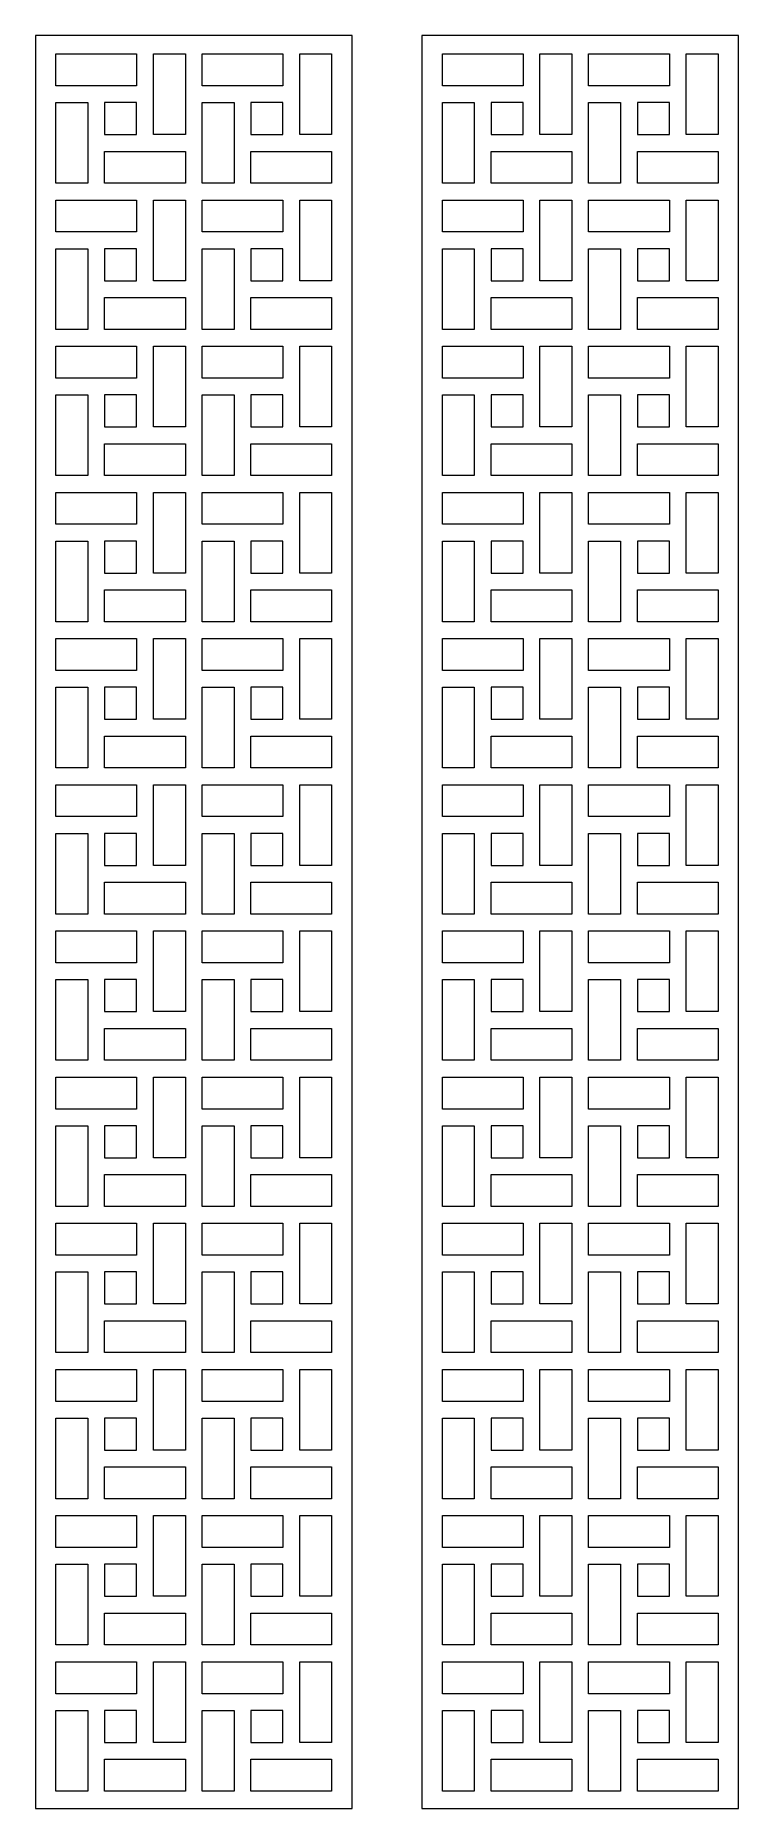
# Model space of a CAD drawing. Header units: centimetres. Extents: x -9.5 to -1.9, y -9.5 to 9.5.
import ezdxf

# ---------------------------------------------------------------- set-up
doc = ezdxf.new("R2010")
doc.units = ezdxf.units.CM
doc.header["$MEASUREMENT"] = 0
doc.layers.add('layer 1', color=7, linetype='Continuous')

msp = doc.modelspace()

# ---------------------------------------------------------------- linework, layer by layer
at = {"layer": 'layer 1', "color": 250, "lineweight": 9}
for points, knots in [([(-9.45389, 9.5), (-9.45389, 9.5), (-9.45389, 9.5), (-9.45389, 9.5), (-9.45389, 9.5), (-9.45389, 9.5), (-6.0638, 9.5), (-6.0638, 9.5), (-6.0638, 9.5), (-6.0638, 9.5), (-6.0638, -9.5), (-6.0638, -9.5), (-6.0638, -9.5), (-6.0638, -9.5), (-9.45389, -9.5), (-9.45389, -9.5), (-9.45389, -9.5), (-9.45389, -9.5), (-9.45389, 9.5), (-9.45389, 9.5)], [0, 0, 0, 0, 0.16666667, 0.16666667, 0.16666667, 0.16666667, 0.33333333, 0.33333333, 0.33333333, 0.33333333, 0.5, 0.5, 0.5, 0.5, 0.66666667, 0.66666667, 0.66666667, 0.66666667, 1, 1, 1, 1]), ([(-8.37097, 8.96047), (-8.37097, 8.96047), (-8.37097, 8.96047), (-8.37097, 8.96047), (-8.37097, 8.96047), (-8.37097, 8.96047), (-8.37097, 9.30253), (-8.37097, 9.30253), (-8.37097, 9.30253), (-8.37097, 9.30253), (-9.23515, 9.30253), (-9.23515, 9.30253), (-9.23515, 9.30253), (-9.23515, 9.30253), (-9.23515, 8.96047), (-9.23515, 8.96047), (-9.23515, 8.96047), (-8.94711, 8.96047), (-8.65904, 8.96047), (-8.37097, 8.96047)], [0, 0, 0, 0, 0.16666667, 0.16666667, 0.16666667, 0.16666667, 0.33333333, 0.33333333, 0.33333333, 0.33333333, 0.5, 0.5, 0.5, 0.5, 0.66666667, 0.66666667, 0.66666667, 0.66666667, 1, 1, 1, 1]), ([(-8.19093, 9.30253), (-8.19093, 9.30253), (-8.19093, 9.30253), (-8.19093, 9.30253), (-8.19093, 9.30253), (-8.19093, 9.01449), (-8.19093, 8.72642), (-8.19093, 8.43835), (-8.19093, 8.43835), (-8.19093, 8.43835), (-7.84884, 8.43835), (-7.84884, 8.43835), (-7.84884, 8.43835), (-7.84884, 8.43835), (-7.84884, 9.30253), (-7.84884, 9.30253), (-7.84884, 9.30253), (-7.84884, 9.30253), (-8.19093, 9.30253), (-8.19093, 9.30253)], [0, 0, 0, 0, 0.16666667, 0.16666667, 0.16666667, 0.16666667, 0.33333333, 0.33333333, 0.33333333, 0.33333333, 0.5, 0.5, 0.5, 0.5, 0.66666667, 0.66666667, 0.66666667, 0.66666667, 1, 1, 1, 1]), ([(-6.80465, 8.96047), (-6.80465, 8.96047), (-6.80465, 8.96047), (-6.80465, 8.96047), (-6.80465, 8.96047), (-6.80465, 8.96047), (-6.80465, 9.30253), (-6.80465, 9.30253), (-6.80465, 9.30253), (-6.80465, 9.30253), (-7.66881, 9.30253), (-7.66881, 9.30253), (-7.66881, 9.30253), (-7.66881, 9.30253), (-7.66881, 8.96047), (-7.66881, 8.96047), (-7.66881, 8.96047), (-7.38077, 8.96047), (-7.0927, 8.96047), (-6.80465, 8.96047)], [0, 0, 0, 0, 0.16666667, 0.16666667, 0.16666667, 0.16666667, 0.33333333, 0.33333333, 0.33333333, 0.33333333, 0.5, 0.5, 0.5, 0.5, 0.66666667, 0.66666667, 0.66666667, 0.66666667, 1, 1, 1, 1]), ([(-6.62459, 9.30253), (-6.62459, 9.30253), (-6.62459, 9.30253), (-6.62459, 9.30253), (-6.62459, 9.30253), (-6.62459, 9.01449), (-6.62459, 8.72642), (-6.62459, 8.43835), (-6.62459, 8.43835), (-6.62459, 8.43835), (-6.28253, 8.43835), (-6.28253, 8.43835), (-6.28253, 8.43835), (-6.28253, 8.43835), (-6.28253, 9.30253), (-6.28253, 9.30253), (-6.28253, 9.30253), (-6.28253, 9.30253), (-6.62459, 9.30253), (-6.62459, 9.30253)], [0, 0, 0, 0, 0.16666667, 0.16666667, 0.16666667, 0.16666667, 0.33333333, 0.33333333, 0.33333333, 0.33333333, 0.5, 0.5, 0.5, 0.5, 0.66666667, 0.66666667, 0.66666667, 0.66666667, 1, 1, 1, 1]), ([(-8.89309, 7.91623), (-8.89309, 7.91623), (-8.89309, 7.91623), (-8.89309, 7.91623), (-8.89309, 7.91623), (-8.89309, 8.2043), (-8.89309, 8.49237), (-8.89309, 8.78044), (-8.89309, 8.78044), (-8.89309, 8.78044), (-9.23515, 8.78044), (-9.23515, 8.78044), (-9.23515, 8.78044), (-9.23515, 8.78044), (-9.23515, 7.91623), (-9.23515, 7.91623), (-9.23515, 7.91623), (-9.23515, 7.91623), (-8.89309, 7.91623), (-8.89309, 7.91623)], [0, 0, 0, 0, 0.16666667, 0.16666667, 0.16666667, 0.16666667, 0.33333333, 0.33333333, 0.33333333, 0.33333333, 0.5, 0.5, 0.5, 0.5, 0.66666667, 0.66666667, 0.66666667, 0.66666667, 1, 1, 1, 1]), ([(-8.71306, 8.78044), (-8.71306, 8.78044), (-8.71306, 8.78044), (-8.71306, 8.78044), (-8.71306, 8.78044), (-8.71306, 8.78044), (-8.37097, 8.78044), (-8.37097, 8.78044), (-8.37097, 8.78044), (-8.37097, 8.78044), (-8.37097, 8.43835), (-8.37097, 8.43835), (-8.37097, 8.43835), (-8.37097, 8.43835), (-8.71306, 8.43835), (-8.71306, 8.43835), (-8.71306, 8.43835), (-8.71306, 8.43835), (-8.71306, 8.78044), (-8.71306, 8.78044)], [0, 0, 0, 0, 0.16666667, 0.16666667, 0.16666667, 0.16666667, 0.33333333, 0.33333333, 0.33333333, 0.33333333, 0.5, 0.5, 0.5, 0.5, 0.66666667, 0.66666667, 0.66666667, 0.66666667, 1, 1, 1, 1]), ([(-7.32676, 7.91623), (-7.32676, 7.91623), (-7.32676, 7.91623), (-7.32676, 7.91623), (-7.32676, 7.91623), (-7.32676, 8.2043), (-7.32676, 8.49237), (-7.32676, 8.78044), (-7.32676, 8.78044), (-7.32676, 8.78044), (-7.66881, 8.78044), (-7.66881, 8.78044), (-7.66881, 8.78044), (-7.66881, 8.78044), (-7.66881, 7.91623), (-7.66881, 7.91623), (-7.66881, 7.91623), (-7.66881, 7.91623), (-7.32676, 7.91623), (-7.32676, 7.91623)], [0, 0, 0, 0, 0.16666667, 0.16666667, 0.16666667, 0.16666667, 0.33333333, 0.33333333, 0.33333333, 0.33333333, 0.5, 0.5, 0.5, 0.5, 0.66666667, 0.66666667, 0.66666667, 0.66666667, 1, 1, 1, 1]), ([(-7.14672, 8.78044), (-7.14672, 8.78044), (-7.14672, 8.78044), (-7.14672, 8.78044), (-7.14672, 8.78044), (-7.14672, 8.78044), (-6.80465, 8.78044), (-6.80465, 8.78044), (-6.80465, 8.78044), (-6.80465, 8.78044), (-6.80465, 8.43835), (-6.80465, 8.43835), (-6.80465, 8.43835), (-6.80465, 8.43835), (-7.14672, 8.43835), (-7.14672, 8.43835), (-7.14672, 8.43835), (-7.14672, 8.43835), (-7.14672, 8.78044), (-7.14672, 8.78044)], [0, 0, 0, 0, 0.16666667, 0.16666667, 0.16666667, 0.16666667, 0.33333333, 0.33333333, 0.33333333, 0.33333333, 0.5, 0.5, 0.5, 0.5, 0.66666667, 0.66666667, 0.66666667, 0.66666667, 1, 1, 1, 1]), ([(-7.84884, 8.25831), (-7.84884, 8.25831), (-7.84884, 8.25831), (-7.84884, 8.25831), (-7.84884, 8.25831), (-7.84884, 8.25831), (-8.71306, 8.25831), (-8.71306, 8.25831), (-8.71306, 8.25831), (-8.71306, 8.25831), (-8.71306, 7.91623), (-8.71306, 7.91623), (-8.71306, 7.91623), (-8.71306, 7.91623), (-7.84884, 7.91623), (-7.84884, 7.91623), (-7.84884, 7.91623), (-7.84884, 7.91623), (-7.84884, 8.25831), (-7.84884, 8.25831)], [0, 0, 0, 0, 0.16666667, 0.16666667, 0.16666667, 0.16666667, 0.33333333, 0.33333333, 0.33333333, 0.33333333, 0.5, 0.5, 0.5, 0.5, 0.66666667, 0.66666667, 0.66666667, 0.66666667, 1, 1, 1, 1]), ([(-6.28253, 8.25831), (-6.28253, 8.25831), (-6.28253, 8.25831), (-6.28253, 8.25831), (-6.28253, 8.25831), (-6.28253, 8.25831), (-7.14672, 8.25831), (-7.14672, 8.25831), (-7.14672, 8.25831), (-7.14672, 8.25831), (-7.14672, 7.91623), (-7.14672, 7.91623), (-7.14672, 7.91623), (-7.14672, 7.91623), (-6.28253, 7.91623), (-6.28253, 7.91623), (-6.28253, 7.91623), (-6.28253, 7.91623), (-6.28253, 8.25831), (-6.28253, 8.25831)], [0, 0, 0, 0, 0.16666667, 0.16666667, 0.16666667, 0.16666667, 0.33333333, 0.33333333, 0.33333333, 0.33333333, 0.5, 0.5, 0.5, 0.5, 0.66666667, 0.66666667, 0.66666667, 0.66666667, 1, 1, 1, 1]), ([(-8.37097, 7.39412), (-8.37097, 7.39412), (-8.37097, 7.39412), (-8.37097, 7.39412), (-8.37097, 7.39412), (-8.37097, 7.39412), (-8.37097, 7.73619), (-8.37097, 7.73619), (-8.37097, 7.73619), (-8.37097, 7.73619), (-9.23515, 7.73619), (-9.23515, 7.73619), (-9.23515, 7.73619), (-9.23515, 7.73619), (-9.23515, 7.39412), (-9.23515, 7.39412), (-9.23515, 7.39412), (-8.94711, 7.39412), (-8.65904, 7.39412), (-8.37097, 7.39412)], [0, 0, 0, 0, 0.16666667, 0.16666667, 0.16666667, 0.16666667, 0.33333333, 0.33333333, 0.33333333, 0.33333333, 0.5, 0.5, 0.5, 0.5, 0.66666667, 0.66666667, 0.66666667, 0.66666667, 1, 1, 1, 1]), ([(-8.19093, 7.73619), (-8.19093, 7.73619), (-8.19093, 7.73619), (-8.19093, 7.73619), (-8.19093, 7.73619), (-8.19093, 7.44812), (-8.19093, 7.16008), (-8.19093, 6.87203), (-8.19093, 6.87203), (-8.19093, 6.87203), (-7.84884, 6.87203), (-7.84884, 6.87203), (-7.84884, 6.87203), (-7.84884, 6.87203), (-7.84884, 7.73619), (-7.84884, 7.73619), (-7.84884, 7.73619), (-7.84884, 7.73619), (-8.19093, 7.73619), (-8.19093, 7.73619)], [0, 0, 0, 0, 0.16666667, 0.16666667, 0.16666667, 0.16666667, 0.33333333, 0.33333333, 0.33333333, 0.33333333, 0.5, 0.5, 0.5, 0.5, 0.66666667, 0.66666667, 0.66666667, 0.66666667, 1, 1, 1, 1]), ([(-6.80465, 7.39412), (-6.80465, 7.39412), (-6.80465, 7.39412), (-6.80465, 7.39412), (-6.80465, 7.39412), (-6.80465, 7.39412), (-6.80465, 7.73619), (-6.80465, 7.73619), (-6.80465, 7.73619), (-6.80465, 7.73619), (-7.66881, 7.73619), (-7.66881, 7.73619), (-7.66881, 7.73619), (-7.66881, 7.73619), (-7.66881, 7.39412), (-7.66881, 7.39412), (-7.66881, 7.39412), (-7.38077, 7.39412), (-7.0927, 7.39412), (-6.80465, 7.39412)], [0, 0, 0, 0, 0.16666667, 0.16666667, 0.16666667, 0.16666667, 0.33333333, 0.33333333, 0.33333333, 0.33333333, 0.5, 0.5, 0.5, 0.5, 0.66666667, 0.66666667, 0.66666667, 0.66666667, 1, 1, 1, 1]), ([(-6.62459, 7.73619), (-6.62459, 7.73619), (-6.62459, 7.73619), (-6.62459, 7.73619), (-6.62459, 7.73619), (-6.62459, 7.44812), (-6.62459, 7.16008), (-6.62459, 6.87203), (-6.62459, 6.87203), (-6.62459, 6.87203), (-6.28253, 6.87203), (-6.28253, 6.87203), (-6.28253, 6.87203), (-6.28253, 6.87203), (-6.28253, 7.73619), (-6.28253, 7.73619), (-6.28253, 7.73619), (-6.28253, 7.73619), (-6.62459, 7.73619), (-6.62459, 7.73619)], [0, 0, 0, 0, 0.16666667, 0.16666667, 0.16666667, 0.16666667, 0.33333333, 0.33333333, 0.33333333, 0.33333333, 0.5, 0.5, 0.5, 0.5, 0.66666667, 0.66666667, 0.66666667, 0.66666667, 1, 1, 1, 1]), ([(-8.89309, 6.34991), (-8.89309, 6.34991), (-8.89309, 6.34991), (-8.89309, 6.34991), (-8.89309, 6.34991), (-8.89309, 6.63798), (-8.89309, 6.92601), (-8.89309, 7.21408), (-8.89309, 7.21408), (-8.89309, 7.21408), (-9.23515, 7.21408), (-9.23515, 7.21408), (-9.23515, 7.21408), (-9.23515, 7.21408), (-9.23515, 6.34991), (-9.23515, 6.34991), (-9.23515, 6.34991), (-9.23515, 6.34991), (-8.89309, 6.34991), (-8.89309, 6.34991)], [0, 0, 0, 0, 0.16666667, 0.16666667, 0.16666667, 0.16666667, 0.33333333, 0.33333333, 0.33333333, 0.33333333, 0.5, 0.5, 0.5, 0.5, 0.66666667, 0.66666667, 0.66666667, 0.66666667, 1, 1, 1, 1]), ([(-8.71306, 7.21408), (-8.71306, 7.21408), (-8.71306, 7.21408), (-8.71306, 7.21408), (-8.71306, 7.21408), (-8.71306, 7.21408), (-8.37097, 7.21408), (-8.37097, 7.21408), (-8.37097, 7.21408), (-8.37097, 7.21408), (-8.37097, 6.87203), (-8.37097, 6.87203), (-8.37097, 6.87203), (-8.37097, 6.87203), (-8.71306, 6.87203), (-8.71306, 6.87203), (-8.71306, 6.87203), (-8.71306, 6.87203), (-8.71306, 7.21408), (-8.71306, 7.21408)], [0, 0, 0, 0, 0.16666667, 0.16666667, 0.16666667, 0.16666667, 0.33333333, 0.33333333, 0.33333333, 0.33333333, 0.5, 0.5, 0.5, 0.5, 0.66666667, 0.66666667, 0.66666667, 0.66666667, 1, 1, 1, 1]), ([(-7.32676, 6.34991), (-7.32676, 6.34991), (-7.32676, 6.34991), (-7.32676, 6.34991), (-7.32676, 6.34991), (-7.32676, 6.63798), (-7.32676, 6.92601), (-7.32676, 7.21408), (-7.32676, 7.21408), (-7.32676, 7.21408), (-7.66881, 7.21408), (-7.66881, 7.21408), (-7.66881, 7.21408), (-7.66881, 7.21408), (-7.66881, 6.34991), (-7.66881, 6.34991), (-7.66881, 6.34991), (-7.66881, 6.34991), (-7.32676, 6.34991), (-7.32676, 6.34991)], [0, 0, 0, 0, 0.16666667, 0.16666667, 0.16666667, 0.16666667, 0.33333333, 0.33333333, 0.33333333, 0.33333333, 0.5, 0.5, 0.5, 0.5, 0.66666667, 0.66666667, 0.66666667, 0.66666667, 1, 1, 1, 1]), ([(-7.14672, 7.21408), (-7.14672, 7.21408), (-7.14672, 7.21408), (-7.14672, 7.21408), (-7.14672, 7.21408), (-7.14672, 7.21408), (-6.80465, 7.21408), (-6.80465, 7.21408), (-6.80465, 7.21408), (-6.80465, 7.21408), (-6.80465, 6.87203), (-6.80465, 6.87203), (-6.80465, 6.87203), (-6.80465, 6.87203), (-7.14672, 6.87203), (-7.14672, 6.87203), (-7.14672, 6.87203), (-7.14672, 6.87203), (-7.14672, 7.21408), (-7.14672, 7.21408)], [0, 0, 0, 0, 0.16666667, 0.16666667, 0.16666667, 0.16666667, 0.33333333, 0.33333333, 0.33333333, 0.33333333, 0.5, 0.5, 0.5, 0.5, 0.66666667, 0.66666667, 0.66666667, 0.66666667, 1, 1, 1, 1]), ([(-7.84884, 6.69196), (-7.84884, 6.69196), (-7.84884, 6.69196), (-7.84884, 6.69196), (-7.84884, 6.69196), (-7.84884, 6.69196), (-8.71306, 6.69196), (-8.71306, 6.69196), (-8.71306, 6.69196), (-8.71306, 6.69196), (-8.71306, 6.34991), (-8.71306, 6.34991), (-8.71306, 6.34991), (-8.71306, 6.34991), (-7.84884, 6.34991), (-7.84884, 6.34991), (-7.84884, 6.34991), (-7.84884, 6.34991), (-7.84884, 6.69196), (-7.84884, 6.69196)], [0, 0, 0, 0, 0.16666667, 0.16666667, 0.16666667, 0.16666667, 0.33333333, 0.33333333, 0.33333333, 0.33333333, 0.5, 0.5, 0.5, 0.5, 0.66666667, 0.66666667, 0.66666667, 0.66666667, 1, 1, 1, 1]), ([(-6.28253, 6.69196), (-6.28253, 6.69196), (-6.28253, 6.69196), (-6.28253, 6.69196), (-6.28253, 6.69196), (-6.28253, 6.69196), (-7.14672, 6.69196), (-7.14672, 6.69196), (-7.14672, 6.69196), (-7.14672, 6.69196), (-7.14672, 6.34991), (-7.14672, 6.34991), (-7.14672, 6.34991), (-7.14672, 6.34991), (-6.28253, 6.34991), (-6.28253, 6.34991), (-6.28253, 6.34991), (-6.28253, 6.34991), (-6.28253, 6.69196), (-6.28253, 6.69196)], [0, 0, 0, 0, 0.16666667, 0.16666667, 0.16666667, 0.16666667, 0.33333333, 0.33333333, 0.33333333, 0.33333333, 0.5, 0.5, 0.5, 0.5, 0.66666667, 0.66666667, 0.66666667, 0.66666667, 1, 1, 1, 1]), ([(-8.37097, 5.82778), (-8.37097, 5.82778), (-8.37097, 5.82778), (-8.37097, 5.82778), (-8.37097, 5.82778), (-8.37097, 5.82778), (-8.37097, 6.16987), (-8.37097, 6.16987), (-8.37097, 6.16987), (-8.37097, 6.16987), (-9.23515, 6.16987), (-9.23515, 6.16987), (-9.23515, 6.16987), (-9.23515, 6.16987), (-9.23515, 5.82778), (-9.23515, 5.82778), (-9.23515, 5.82778), (-8.94711, 5.82778), (-8.65904, 5.82778), (-8.37097, 5.82778)], [0, 0, 0, 0, 0.16666667, 0.16666667, 0.16666667, 0.16666667, 0.33333333, 0.33333333, 0.33333333, 0.33333333, 0.5, 0.5, 0.5, 0.5, 0.66666667, 0.66666667, 0.66666667, 0.66666667, 1, 1, 1, 1]), ([(-8.19093, 6.16987), (-8.19093, 6.16987), (-8.19093, 6.16987), (-8.19093, 6.16987), (-8.19093, 6.16987), (-8.19093, 5.8818), (-8.19093, 5.59376), (-8.19093, 5.30569), (-8.19093, 5.30569), (-8.19093, 5.30569), (-7.84884, 5.30569), (-7.84884, 5.30569), (-7.84884, 5.30569), (-7.84884, 5.30569), (-7.84884, 6.16987), (-7.84884, 6.16987), (-7.84884, 6.16987), (-7.84884, 6.16987), (-8.19093, 6.16987), (-8.19093, 6.16987)], [0, 0, 0, 0, 0.16666667, 0.16666667, 0.16666667, 0.16666667, 0.33333333, 0.33333333, 0.33333333, 0.33333333, 0.5, 0.5, 0.5, 0.5, 0.66666667, 0.66666667, 0.66666667, 0.66666667, 1, 1, 1, 1]), ([(-6.80465, 5.82778), (-6.80465, 5.82778), (-6.80465, 5.82778), (-6.80465, 5.82778), (-6.80465, 5.82778), (-6.80465, 5.82778), (-6.80465, 6.16987), (-6.80465, 6.16987), (-6.80465, 6.16987), (-6.80465, 6.16987), (-7.66881, 6.16987), (-7.66881, 6.16987), (-7.66881, 6.16987), (-7.66881, 6.16987), (-7.66881, 5.82778), (-7.66881, 5.82778), (-7.66881, 5.82778), (-7.38077, 5.82778), (-7.0927, 5.82778), (-6.80465, 5.82778)], [0, 0, 0, 0, 0.16666667, 0.16666667, 0.16666667, 0.16666667, 0.33333333, 0.33333333, 0.33333333, 0.33333333, 0.5, 0.5, 0.5, 0.5, 0.66666667, 0.66666667, 0.66666667, 0.66666667, 1, 1, 1, 1]), ([(-6.62459, 6.16987), (-6.62459, 6.16987), (-6.62459, 6.16987), (-6.62459, 6.16987), (-6.62459, 6.16987), (-6.62459, 5.8818), (-6.62459, 5.59376), (-6.62459, 5.30569), (-6.62459, 5.30569), (-6.62459, 5.30569), (-6.28253, 5.30569), (-6.28253, 5.30569), (-6.28253, 5.30569), (-6.28253, 5.30569), (-6.28253, 6.16987), (-6.28253, 6.16987), (-6.28253, 6.16987), (-6.28253, 6.16987), (-6.62459, 6.16987), (-6.62459, 6.16987)], [0, 0, 0, 0, 0.16666667, 0.16666667, 0.16666667, 0.16666667, 0.33333333, 0.33333333, 0.33333333, 0.33333333, 0.5, 0.5, 0.5, 0.5, 0.66666667, 0.66666667, 0.66666667, 0.66666667, 1, 1, 1, 1]), ([(-8.89309, 4.78359), (-8.89309, 4.78359), (-8.89309, 4.78359), (-8.89309, 4.78359), (-8.89309, 4.78359), (-8.89309, 5.07164), (-8.89309, 5.35967), (-8.89309, 5.64774), (-8.89309, 5.64774), (-8.89309, 5.64774), (-9.23515, 5.64774), (-9.23515, 5.64774), (-9.23515, 5.64774), (-9.23515, 5.64774), (-9.23515, 4.78359), (-9.23515, 4.78359), (-9.23515, 4.78359), (-9.23515, 4.78359), (-8.89309, 4.78359), (-8.89309, 4.78359)], [0, 0, 0, 0, 0.16666667, 0.16666667, 0.16666667, 0.16666667, 0.33333333, 0.33333333, 0.33333333, 0.33333333, 0.5, 0.5, 0.5, 0.5, 0.66666667, 0.66666667, 0.66666667, 0.66666667, 1, 1, 1, 1]), ([(-8.71306, 5.64774), (-8.71306, 5.64774), (-8.71306, 5.64774), (-8.71306, 5.64774), (-8.71306, 5.64774), (-8.71306, 5.64774), (-8.37097, 5.64774), (-8.37097, 5.64774), (-8.37097, 5.64774), (-8.37097, 5.64774), (-8.37097, 5.30569), (-8.37097, 5.30569), (-8.37097, 5.30569), (-8.37097, 5.30569), (-8.71306, 5.30569), (-8.71306, 5.30569), (-8.71306, 5.30569), (-8.71306, 5.30569), (-8.71306, 5.64774), (-8.71306, 5.64774)], [0, 0, 0, 0, 0.16666667, 0.16666667, 0.16666667, 0.16666667, 0.33333333, 0.33333333, 0.33333333, 0.33333333, 0.5, 0.5, 0.5, 0.5, 0.66666667, 0.66666667, 0.66666667, 0.66666667, 1, 1, 1, 1]), ([(-7.32676, 4.78359), (-7.32676, 4.78359), (-7.32676, 4.78359), (-7.32676, 4.78359), (-7.32676, 4.78359), (-7.32676, 5.07164), (-7.32676, 5.35967), (-7.32676, 5.64774), (-7.32676, 5.64774), (-7.32676, 5.64774), (-7.66881, 5.64774), (-7.66881, 5.64774), (-7.66881, 5.64774), (-7.66881, 5.64774), (-7.66881, 4.78359), (-7.66881, 4.78359), (-7.66881, 4.78359), (-7.66881, 4.78359), (-7.32676, 4.78359), (-7.32676, 4.78359)], [0, 0, 0, 0, 0.16666667, 0.16666667, 0.16666667, 0.16666667, 0.33333333, 0.33333333, 0.33333333, 0.33333333, 0.5, 0.5, 0.5, 0.5, 0.66666667, 0.66666667, 0.66666667, 0.66666667, 1, 1, 1, 1]), ([(-7.14672, 5.64774), (-7.14672, 5.64774), (-7.14672, 5.64774), (-7.14672, 5.64774), (-7.14672, 5.64774), (-7.14672, 5.64774), (-6.80465, 5.64774), (-6.80465, 5.64774), (-6.80465, 5.64774), (-6.80465, 5.64774), (-6.80465, 5.30569), (-6.80465, 5.30569), (-6.80465, 5.30569), (-6.80465, 5.30569), (-7.14672, 5.30569), (-7.14672, 5.30569), (-7.14672, 5.30569), (-7.14672, 5.30569), (-7.14672, 5.64774), (-7.14672, 5.64774)], [0, 0, 0, 0, 0.16666667, 0.16666667, 0.16666667, 0.16666667, 0.33333333, 0.33333333, 0.33333333, 0.33333333, 0.5, 0.5, 0.5, 0.5, 0.66666667, 0.66666667, 0.66666667, 0.66666667, 1, 1, 1, 1]), ([(-7.84884, 5.12562), (-7.84884, 5.12562), (-7.84884, 5.12562), (-7.84884, 5.12562), (-7.84884, 5.12562), (-7.84884, 5.12562), (-8.71306, 5.12562), (-8.71306, 5.12562), (-8.71306, 5.12562), (-8.71306, 5.12562), (-8.71306, 4.78359), (-8.71306, 4.78359), (-8.71306, 4.78359), (-8.71306, 4.78359), (-7.84884, 4.78359), (-7.84884, 4.78359), (-7.84884, 4.78359), (-7.84884, 4.78359), (-7.84884, 5.12562), (-7.84884, 5.12562)], [0, 0, 0, 0, 0.16666667, 0.16666667, 0.16666667, 0.16666667, 0.33333333, 0.33333333, 0.33333333, 0.33333333, 0.5, 0.5, 0.5, 0.5, 0.66666667, 0.66666667, 0.66666667, 0.66666667, 1, 1, 1, 1]), ([(-6.28253, 5.12562), (-6.28253, 5.12562), (-6.28253, 5.12562), (-6.28253, 5.12562), (-6.28253, 5.12562), (-6.28253, 5.12562), (-7.14672, 5.12562), (-7.14672, 5.12562), (-7.14672, 5.12562), (-7.14672, 5.12562), (-7.14672, 4.78359), (-7.14672, 4.78359), (-7.14672, 4.78359), (-7.14672, 4.78359), (-6.28253, 4.78359), (-6.28253, 4.78359), (-6.28253, 4.78359), (-6.28253, 4.78359), (-6.28253, 5.12562), (-6.28253, 5.12562)], [0, 0, 0, 0, 0.16666667, 0.16666667, 0.16666667, 0.16666667, 0.33333333, 0.33333333, 0.33333333, 0.33333333, 0.5, 0.5, 0.5, 0.5, 0.66666667, 0.66666667, 0.66666667, 0.66666667, 1, 1, 1, 1]), ([(-8.37097, 4.26146), (-8.37097, 4.26146), (-8.37097, 4.26146), (-8.37097, 4.26146), (-8.37097, 4.26146), (-8.37097, 4.26146), (-8.37097, 4.60353), (-8.37097, 4.60353), (-8.37097, 4.60353), (-8.37097, 4.60353), (-9.23515, 4.60353), (-9.23515, 4.60353), (-9.23515, 4.60353), (-9.23515, 4.60353), (-9.23515, 4.26146), (-9.23515, 4.26146), (-9.23515, 4.26146), (-8.94711, 4.26146), (-8.65904, 4.26146), (-8.37097, 4.26146)], [0, 0, 0, 0, 0.16666667, 0.16666667, 0.16666667, 0.16666667, 0.33333333, 0.33333333, 0.33333333, 0.33333333, 0.5, 0.5, 0.5, 0.5, 0.66666667, 0.66666667, 0.66666667, 0.66666667, 1, 1, 1, 1]), ([(-8.19093, 4.60353), (-8.19093, 4.60353), (-8.19093, 4.60353), (-8.19093, 4.60353), (-8.19093, 4.60353), (-8.19093, 4.31548), (-8.19093, 4.02741), (-8.19093, 3.73934), (-8.19093, 3.73934), (-8.19093, 3.73934), (-7.84884, 3.73934), (-7.84884, 3.73934), (-7.84884, 3.73934), (-7.84884, 3.73934), (-7.84884, 4.60353), (-7.84884, 4.60353), (-7.84884, 4.60353), (-7.84884, 4.60353), (-8.19093, 4.60353), (-8.19093, 4.60353)], [0, 0, 0, 0, 0.16666667, 0.16666667, 0.16666667, 0.16666667, 0.33333333, 0.33333333, 0.33333333, 0.33333333, 0.5, 0.5, 0.5, 0.5, 0.66666667, 0.66666667, 0.66666667, 0.66666667, 1, 1, 1, 1]), ([(-6.80465, 4.26146), (-6.80465, 4.26146), (-6.80465, 4.26146), (-6.80465, 4.26146), (-6.80465, 4.26146), (-6.80465, 4.26146), (-6.80465, 4.60353), (-6.80465, 4.60353), (-6.80465, 4.60353), (-6.80465, 4.60353), (-7.66881, 4.60353), (-7.66881, 4.60353), (-7.66881, 4.60353), (-7.66881, 4.60353), (-7.66881, 4.26146), (-7.66881, 4.26146), (-7.66881, 4.26146), (-7.38077, 4.26146), (-7.0927, 4.26146), (-6.80465, 4.26146)], [0, 0, 0, 0, 0.16666667, 0.16666667, 0.16666667, 0.16666667, 0.33333333, 0.33333333, 0.33333333, 0.33333333, 0.5, 0.5, 0.5, 0.5, 0.66666667, 0.66666667, 0.66666667, 0.66666667, 1, 1, 1, 1]), ([(-6.62459, 4.60353), (-6.62459, 4.60353), (-6.62459, 4.60353), (-6.62459, 4.60353), (-6.62459, 4.60353), (-6.62459, 4.31548), (-6.62459, 4.02741), (-6.62459, 3.73934), (-6.62459, 3.73934), (-6.62459, 3.73934), (-6.28253, 3.73934), (-6.28253, 3.73934), (-6.28253, 3.73934), (-6.28253, 3.73934), (-6.28253, 4.60353), (-6.28253, 4.60353), (-6.28253, 4.60353), (-6.28253, 4.60353), (-6.62459, 4.60353), (-6.62459, 4.60353)], [0, 0, 0, 0, 0.16666667, 0.16666667, 0.16666667, 0.16666667, 0.33333333, 0.33333333, 0.33333333, 0.33333333, 0.5, 0.5, 0.5, 0.5, 0.66666667, 0.66666667, 0.66666667, 0.66666667, 1, 1, 1, 1]), ([(-8.89309, 3.21721), (-8.89309, 3.21721), (-8.89309, 3.21721), (-8.89309, 3.21721), (-8.89309, 3.21721), (-8.89309, 3.50528), (-8.89309, 3.79335), (-8.89309, 4.08142), (-8.89309, 4.08142), (-8.89309, 4.08142), (-9.23515, 4.08142), (-9.23515, 4.08142), (-9.23515, 4.08142), (-9.23515, 4.08142), (-9.23515, 3.21721), (-9.23515, 3.21721), (-9.23515, 3.21721), (-9.23515, 3.21721), (-8.89309, 3.21721), (-8.89309, 3.21721)], [0, 0, 0, 0, 0.16666667, 0.16666667, 0.16666667, 0.16666667, 0.33333333, 0.33333333, 0.33333333, 0.33333333, 0.5, 0.5, 0.5, 0.5, 0.66666667, 0.66666667, 0.66666667, 0.66666667, 1, 1, 1, 1]), ([(-8.71306, 4.08142), (-8.71306, 4.08142), (-8.71306, 4.08142), (-8.71306, 4.08142), (-8.71306, 4.08142), (-8.71306, 4.08142), (-8.37097, 4.08142), (-8.37097, 4.08142), (-8.37097, 4.08142), (-8.37097, 4.08142), (-8.37097, 3.73934), (-8.37097, 3.73934), (-8.37097, 3.73934), (-8.37097, 3.73934), (-8.71306, 3.73934), (-8.71306, 3.73934), (-8.71306, 3.73934), (-8.71306, 3.73934), (-8.71306, 4.08142), (-8.71306, 4.08142)], [0, 0, 0, 0, 0.16666667, 0.16666667, 0.16666667, 0.16666667, 0.33333333, 0.33333333, 0.33333333, 0.33333333, 0.5, 0.5, 0.5, 0.5, 0.66666667, 0.66666667, 0.66666667, 0.66666667, 1, 1, 1, 1]), ([(-7.32676, 3.21721), (-7.32676, 3.21721), (-7.32676, 3.21721), (-7.32676, 3.21721), (-7.32676, 3.21721), (-7.32676, 3.50528), (-7.32676, 3.79335), (-7.32676, 4.08142), (-7.32676, 4.08142), (-7.32676, 4.08142), (-7.66881, 4.08142), (-7.66881, 4.08142), (-7.66881, 4.08142), (-7.66881, 4.08142), (-7.66881, 3.21721), (-7.66881, 3.21721), (-7.66881, 3.21721), (-7.66881, 3.21721), (-7.32676, 3.21721), (-7.32676, 3.21721)], [0, 0, 0, 0, 0.16666667, 0.16666667, 0.16666667, 0.16666667, 0.33333333, 0.33333333, 0.33333333, 0.33333333, 0.5, 0.5, 0.5, 0.5, 0.66666667, 0.66666667, 0.66666667, 0.66666667, 1, 1, 1, 1]), ([(-7.14672, 4.08142), (-7.14672, 4.08142), (-7.14672, 4.08142), (-7.14672, 4.08142), (-7.14672, 4.08142), (-7.14672, 4.08142), (-6.80465, 4.08142), (-6.80465, 4.08142), (-6.80465, 4.08142), (-6.80465, 4.08142), (-6.80465, 3.73934), (-6.80465, 3.73934), (-6.80465, 3.73934), (-6.80465, 3.73934), (-7.14672, 3.73934), (-7.14672, 3.73934), (-7.14672, 3.73934), (-7.14672, 3.73934), (-7.14672, 4.08142), (-7.14672, 4.08142)], [0, 0, 0, 0, 0.16666667, 0.16666667, 0.16666667, 0.16666667, 0.33333333, 0.33333333, 0.33333333, 0.33333333, 0.5, 0.5, 0.5, 0.5, 0.66666667, 0.66666667, 0.66666667, 0.66666667, 1, 1, 1, 1]), ([(-7.84884, 3.55934), (-7.84884, 3.55934), (-7.84884, 3.55934), (-7.84884, 3.55934), (-7.84884, 3.55934), (-7.84884, 3.55934), (-8.71306, 3.55934), (-8.71306, 3.55934), (-8.71306, 3.55934), (-8.71306, 3.55934), (-8.71306, 3.21721), (-8.71306, 3.21721), (-8.71306, 3.21721), (-8.71306, 3.21721), (-7.84884, 3.21721), (-7.84884, 3.21721), (-7.84884, 3.21721), (-7.84884, 3.21721), (-7.84884, 3.55934), (-7.84884, 3.55934)], [0, 0, 0, 0, 0.16666667, 0.16666667, 0.16666667, 0.16666667, 0.33333333, 0.33333333, 0.33333333, 0.33333333, 0.5, 0.5, 0.5, 0.5, 0.66666667, 0.66666667, 0.66666667, 0.66666667, 1, 1, 1, 1]), ([(-6.28253, 3.55934), (-6.28253, 3.55934), (-6.28253, 3.55934), (-6.28253, 3.55934), (-6.28253, 3.55934), (-6.28253, 3.55934), (-7.14672, 3.55934), (-7.14672, 3.55934), (-7.14672, 3.55934), (-7.14672, 3.55934), (-7.14672, 3.21721), (-7.14672, 3.21721), (-7.14672, 3.21721), (-7.14672, 3.21721), (-6.28253, 3.21721), (-6.28253, 3.21721), (-6.28253, 3.21721), (-6.28253, 3.21721), (-6.28253, 3.55934), (-6.28253, 3.55934)], [0, 0, 0, 0, 0.16666667, 0.16666667, 0.16666667, 0.16666667, 0.33333333, 0.33333333, 0.33333333, 0.33333333, 0.5, 0.5, 0.5, 0.5, 0.66666667, 0.66666667, 0.66666667, 0.66666667, 1, 1, 1, 1]), ([(-8.37097, 2.69512), (-8.37097, 2.69512), (-8.37097, 2.69512), (-8.37097, 2.69512), (-8.37097, 2.69512), (-8.37097, 2.69512), (-8.37097, 3.03717), (-8.37097, 3.03717), (-8.37097, 3.03717), (-8.37097, 3.03717), (-9.23515, 3.03717), (-9.23515, 3.03717), (-9.23515, 3.03717), (-9.23515, 3.03717), (-9.23515, 2.69512), (-9.23515, 2.69512), (-9.23515, 2.69512), (-8.94711, 2.69512), (-8.65904, 2.69512), (-8.37097, 2.69512)], [0, 0, 0, 0, 0.16666667, 0.16666667, 0.16666667, 0.16666667, 0.33333333, 0.33333333, 0.33333333, 0.33333333, 0.5, 0.5, 0.5, 0.5, 0.66666667, 0.66666667, 0.66666667, 0.66666667, 1, 1, 1, 1]), ([(-8.19093, 3.03717), (-8.19093, 3.03717), (-8.19093, 3.03717), (-8.19093, 3.03717), (-8.19093, 3.03717), (-8.19093, 2.74912), (-8.19093, 2.46107), (-8.19093, 2.17302), (-8.19093, 2.17302), (-8.19093, 2.17302), (-7.84884, 2.17302), (-7.84884, 2.17302), (-7.84884, 2.17302), (-7.84884, 2.17302), (-7.84884, 3.03717), (-7.84884, 3.03717), (-7.84884, 3.03717), (-7.84884, 3.03717), (-8.19093, 3.03717), (-8.19093, 3.03717)], [0, 0, 0, 0, 0.16666667, 0.16666667, 0.16666667, 0.16666667, 0.33333333, 0.33333333, 0.33333333, 0.33333333, 0.5, 0.5, 0.5, 0.5, 0.66666667, 0.66666667, 0.66666667, 0.66666667, 1, 1, 1, 1]), ([(-6.80465, 2.69512), (-6.80465, 2.69512), (-6.80465, 2.69512), (-6.80465, 2.69512), (-6.80465, 2.69512), (-6.80465, 2.69512), (-6.80465, 3.03717), (-6.80465, 3.03717), (-6.80465, 3.03717), (-6.80465, 3.03717), (-7.66881, 3.03717), (-7.66881, 3.03717), (-7.66881, 3.03717), (-7.66881, 3.03717), (-7.66881, 2.69512), (-7.66881, 2.69512), (-7.66881, 2.69512), (-7.38077, 2.69512), (-7.0927, 2.69512), (-6.80465, 2.69512)], [0, 0, 0, 0, 0.16666667, 0.16666667, 0.16666667, 0.16666667, 0.33333333, 0.33333333, 0.33333333, 0.33333333, 0.5, 0.5, 0.5, 0.5, 0.66666667, 0.66666667, 0.66666667, 0.66666667, 1, 1, 1, 1]), ([(-6.62459, 3.03717), (-6.62459, 3.03717), (-6.62459, 3.03717), (-6.62459, 3.03717), (-6.62459, 3.03717), (-6.62459, 2.74912), (-6.62459, 2.46107), (-6.62459, 2.17302), (-6.62459, 2.17302), (-6.62459, 2.17302), (-6.28253, 2.17302), (-6.28253, 2.17302), (-6.28253, 2.17302), (-6.28253, 2.17302), (-6.28253, 3.03717), (-6.28253, 3.03717), (-6.28253, 3.03717), (-6.28253, 3.03717), (-6.62459, 3.03717), (-6.62459, 3.03717)], [0, 0, 0, 0, 0.16666667, 0.16666667, 0.16666667, 0.16666667, 0.33333333, 0.33333333, 0.33333333, 0.33333333, 0.5, 0.5, 0.5, 0.5, 0.66666667, 0.66666667, 0.66666667, 0.66666667, 1, 1, 1, 1]), ([(-8.89309, 1.65089), (-8.89309, 1.65089), (-8.89309, 1.65089), (-8.89309, 1.65089), (-8.89309, 1.65089), (-8.89309, 1.93896), (-8.89309, 2.22703), (-8.89309, 2.51507), (-8.89309, 2.51507), (-8.89309, 2.51507), (-9.23515, 2.51507), (-9.23515, 2.51507), (-9.23515, 2.51507), (-9.23515, 2.51507), (-9.23515, 1.65089), (-9.23515, 1.65089), (-9.23515, 1.65089), (-9.23515, 1.65089), (-8.89309, 1.65089), (-8.89309, 1.65089)], [0, 0, 0, 0, 0.16666667, 0.16666667, 0.16666667, 0.16666667, 0.33333333, 0.33333333, 0.33333333, 0.33333333, 0.5, 0.5, 0.5, 0.5, 0.66666667, 0.66666667, 0.66666667, 0.66666667, 1, 1, 1, 1]), ([(-8.71306, 2.51507), (-8.71306, 2.51507), (-8.71306, 2.51507), (-8.71306, 2.51507), (-8.71306, 2.51507), (-8.71306, 2.51507), (-8.37097, 2.51507), (-8.37097, 2.51507), (-8.37097, 2.51507), (-8.37097, 2.51507), (-8.37097, 2.17302), (-8.37097, 2.17302), (-8.37097, 2.17302), (-8.37097, 2.17302), (-8.71306, 2.17302), (-8.71306, 2.17302), (-8.71306, 2.17302), (-8.71306, 2.17302), (-8.71306, 2.51507), (-8.71306, 2.51507)], [0, 0, 0, 0, 0.16666667, 0.16666667, 0.16666667, 0.16666667, 0.33333333, 0.33333333, 0.33333333, 0.33333333, 0.5, 0.5, 0.5, 0.5, 0.66666667, 0.66666667, 0.66666667, 0.66666667, 1, 1, 1, 1]), ([(-7.32676, 1.65089), (-7.32676, 1.65089), (-7.32676, 1.65089), (-7.32676, 1.65089), (-7.32676, 1.65089), (-7.32676, 1.93896), (-7.32676, 2.22703), (-7.32676, 2.51507), (-7.32676, 2.51507), (-7.32676, 2.51507), (-7.66881, 2.51507), (-7.66881, 2.51507), (-7.66881, 2.51507), (-7.66881, 2.51507), (-7.66881, 1.65089), (-7.66881, 1.65089), (-7.66881, 1.65089), (-7.66881, 1.65089), (-7.32676, 1.65089), (-7.32676, 1.65089)], [0, 0, 0, 0, 0.16666667, 0.16666667, 0.16666667, 0.16666667, 0.33333333, 0.33333333, 0.33333333, 0.33333333, 0.5, 0.5, 0.5, 0.5, 0.66666667, 0.66666667, 0.66666667, 0.66666667, 1, 1, 1, 1]), ([(-7.14672, 2.51507), (-7.14672, 2.51507), (-7.14672, 2.51507), (-7.14672, 2.51507), (-7.14672, 2.51507), (-7.14672, 2.51507), (-6.80465, 2.51507), (-6.80465, 2.51507), (-6.80465, 2.51507), (-6.80465, 2.51507), (-6.80465, 2.17302), (-6.80465, 2.17302), (-6.80465, 2.17302), (-6.80465, 2.17302), (-7.14672, 2.17302), (-7.14672, 2.17302), (-7.14672, 2.17302), (-7.14672, 2.17302), (-7.14672, 2.51507), (-7.14672, 2.51507)], [0, 0, 0, 0, 0.16666667, 0.16666667, 0.16666667, 0.16666667, 0.33333333, 0.33333333, 0.33333333, 0.33333333, 0.5, 0.5, 0.5, 0.5, 0.66666667, 0.66666667, 0.66666667, 0.66666667, 1, 1, 1, 1]), ([(-7.84884, 1.99298), (-7.84884, 1.99298), (-7.84884, 1.99298), (-7.84884, 1.99298), (-7.84884, 1.99298), (-7.84884, 1.99298), (-8.71306, 1.99298), (-8.71306, 1.99298), (-8.71306, 1.99298), (-8.71306, 1.99298), (-8.71306, 1.65089), (-8.71306, 1.65089), (-8.71306, 1.65089), (-8.71306, 1.65089), (-7.84884, 1.65089), (-7.84884, 1.65089), (-7.84884, 1.65089), (-7.84884, 1.65089), (-7.84884, 1.99298), (-7.84884, 1.99298)], [0, 0, 0, 0, 0.16666667, 0.16666667, 0.16666667, 0.16666667, 0.33333333, 0.33333333, 0.33333333, 0.33333333, 0.5, 0.5, 0.5, 0.5, 0.66666667, 0.66666667, 0.66666667, 0.66666667, 1, 1, 1, 1]), ([(-6.28253, 1.99298), (-6.28253, 1.99298), (-6.28253, 1.99298), (-6.28253, 1.99298), (-6.28253, 1.99298), (-6.28253, 1.99298), (-7.14672, 1.99298), (-7.14672, 1.99298), (-7.14672, 1.99298), (-7.14672, 1.99298), (-7.14672, 1.65089), (-7.14672, 1.65089), (-7.14672, 1.65089), (-7.14672, 1.65089), (-6.28253, 1.65089), (-6.28253, 1.65089), (-6.28253, 1.65089), (-6.28253, 1.65089), (-6.28253, 1.99298), (-6.28253, 1.99298)], [0, 0, 0, 0, 0.16666667, 0.16666667, 0.16666667, 0.16666667, 0.33333333, 0.33333333, 0.33333333, 0.33333333, 0.5, 0.5, 0.5, 0.5, 0.66666667, 0.66666667, 0.66666667, 0.66666667, 1, 1, 1, 1]), ([(-8.37097, 1.1288), (-8.37097, 1.1288), (-8.37097, 1.1288), (-8.37097, 1.1288), (-8.37097, 1.1288), (-8.37097, 1.1288), (-8.37097, 1.47085), (-8.37097, 1.47085), (-8.37097, 1.47085), (-8.37097, 1.47085), (-9.23515, 1.47085), (-9.23515, 1.47085), (-9.23515, 1.47085), (-9.23515, 1.47085), (-9.23515, 1.1288), (-9.23515, 1.1288), (-9.23515, 1.1288), (-8.94711, 1.1288), (-8.65904, 1.1288), (-8.37097, 1.1288)], [0, 0, 0, 0, 0.16666667, 0.16666667, 0.16666667, 0.16666667, 0.33333333, 0.33333333, 0.33333333, 0.33333333, 0.5, 0.5, 0.5, 0.5, 0.66666667, 0.66666667, 0.66666667, 0.66666667, 1, 1, 1, 1]), ([(-8.19093, 1.47085), (-8.19093, 1.47085), (-8.19093, 1.47085), (-8.19093, 1.47085), (-8.19093, 1.47085), (-8.19093, 1.18278), (-8.19093, 0.89475), (-8.19093, 0.60668), (-8.19093, 0.60668), (-8.19093, 0.60668), (-7.84884, 0.60668), (-7.84884, 0.60668), (-7.84884, 0.60668), (-7.84884, 0.60668), (-7.84884, 1.47085), (-7.84884, 1.47085), (-7.84884, 1.47085), (-7.84884, 1.47085), (-8.19093, 1.47085), (-8.19093, 1.47085)], [0, 0, 0, 0, 0.16666667, 0.16666667, 0.16666667, 0.16666667, 0.33333333, 0.33333333, 0.33333333, 0.33333333, 0.5, 0.5, 0.5, 0.5, 0.66666667, 0.66666667, 0.66666667, 0.66666667, 1, 1, 1, 1]), ([(-6.80465, 1.1288), (-6.80465, 1.1288), (-6.80465, 1.1288), (-6.80465, 1.1288), (-6.80465, 1.1288), (-6.80465, 1.1288), (-6.80465, 1.47085), (-6.80465, 1.47085), (-6.80465, 1.47085), (-6.80465, 1.47085), (-7.66881, 1.47085), (-7.66881, 1.47085), (-7.66881, 1.47085), (-7.66881, 1.47085), (-7.66881, 1.1288), (-7.66881, 1.1288), (-7.66881, 1.1288), (-7.38077, 1.1288), (-7.0927, 1.1288), (-6.80465, 1.1288)], [0, 0, 0, 0, 0.16666667, 0.16666667, 0.16666667, 0.16666667, 0.33333333, 0.33333333, 0.33333333, 0.33333333, 0.5, 0.5, 0.5, 0.5, 0.66666667, 0.66666667, 0.66666667, 0.66666667, 1, 1, 1, 1]), ([(-6.62459, 1.47085), (-6.62459, 1.47085), (-6.62459, 1.47085), (-6.62459, 1.47085), (-6.62459, 1.47085), (-6.62459, 1.18278), (-6.62459, 0.89475), (-6.62459, 0.60668), (-6.62459, 0.60668), (-6.62459, 0.60668), (-6.28253, 0.60668), (-6.28253, 0.60668), (-6.28253, 0.60668), (-6.28253, 0.60668), (-6.28253, 1.47085), (-6.28253, 1.47085), (-6.28253, 1.47085), (-6.28253, 1.47085), (-6.62459, 1.47085), (-6.62459, 1.47085)], [0, 0, 0, 0, 0.16666667, 0.16666667, 0.16666667, 0.16666667, 0.33333333, 0.33333333, 0.33333333, 0.33333333, 0.5, 0.5, 0.5, 0.5, 0.66666667, 0.66666667, 0.66666667, 0.66666667, 1, 1, 1, 1]), ([(-8.89309, 0.08455), (-8.89309, 0.08455), (-8.89309, 0.08455), (-8.89309, 0.08455), (-8.89309, 0.08455), (-8.89309, 0.37262), (-8.89309, 0.66069), (-8.89309, 0.94873), (-8.89309, 0.94873), (-8.89309, 0.94873), (-9.23515, 0.94873), (-9.23515, 0.94873), (-9.23515, 0.94873), (-9.23515, 0.94873), (-9.23515, 0.08455), (-9.23515, 0.08455), (-9.23515, 0.08455), (-9.23515, 0.08455), (-8.89309, 0.08455), (-8.89309, 0.08455)], [0, 0, 0, 0, 0.16666667, 0.16666667, 0.16666667, 0.16666667, 0.33333333, 0.33333333, 0.33333333, 0.33333333, 0.5, 0.5, 0.5, 0.5, 0.66666667, 0.66666667, 0.66666667, 0.66666667, 1, 1, 1, 1]), ([(-8.71306, 0.94873), (-8.71306, 0.94873), (-8.37097, 0.94873), (-8.37097, 0.94873), (-8.37097, 0.94873), (-8.37097, 0.94873), (-8.37097, 0.60668), (-8.37097, 0.60668), (-8.37097, 0.60668), (-8.37097, 0.60668), (-8.71306, 0.60668), (-8.71306, 0.60668), (-8.71306, 0.60668), (-8.71306, 0.60668), (-8.71306, 0.94873), (-8.71306, 0.94873)], [0, 0, 0, 0, 0.2, 0.2, 0.2, 0.2, 0.4, 0.4, 0.4, 0.4, 0.6, 0.6, 0.6, 0.6, 1, 1, 1, 1]), ([(-7.32676, 0.08455), (-7.32676, 0.08455), (-7.32676, 0.08455), (-7.32676, 0.08455), (-7.32676, 0.08455), (-7.32676, 0.37262), (-7.32676, 0.66069), (-7.32676, 0.94873), (-7.32676, 0.94873), (-7.32676, 0.94873), (-7.66881, 0.94873), (-7.66881, 0.94873), (-7.66881, 0.94873), (-7.66881, 0.94873), (-7.66881, 0.08455), (-7.66881, 0.08455), (-7.66881, 0.08455), (-7.66881, 0.08455), (-7.32676, 0.08455), (-7.32676, 0.08455)], [0, 0, 0, 0, 0.16666667, 0.16666667, 0.16666667, 0.16666667, 0.33333333, 0.33333333, 0.33333333, 0.33333333, 0.5, 0.5, 0.5, 0.5, 0.66666667, 0.66666667, 0.66666667, 0.66666667, 1, 1, 1, 1]), ([(-7.14672, 0.94873), (-7.14672, 0.94873), (-7.14672, 0.94873), (-7.14672, 0.94873), (-7.14672, 0.94873), (-7.14672, 0.94873), (-6.80465, 0.94873), (-6.80465, 0.94873), (-6.80465, 0.94873), (-6.80465, 0.94873), (-6.80465, 0.60668), (-6.80465, 0.60668), (-6.80465, 0.60668), (-6.80465, 0.60668), (-7.14672, 0.60668), (-7.14672, 0.60668), (-7.14672, 0.60668), (-7.14672, 0.60668), (-7.14672, 0.94873), (-7.14672, 0.94873)], [0, 0, 0, 0, 0.16666667, 0.16666667, 0.16666667, 0.16666667, 0.33333333, 0.33333333, 0.33333333, 0.33333333, 0.5, 0.5, 0.5, 0.5, 0.66666667, 0.66666667, 0.66666667, 0.66666667, 1, 1, 1, 1]), ([(-7.84884, 0.42664), (-7.84884, 0.42664), (-7.84884, 0.42664), (-7.84884, 0.42664), (-7.84884, 0.42664), (-7.84884, 0.42664), (-8.71306, 0.42664), (-8.71306, 0.42664), (-8.71306, 0.42664), (-8.71306, 0.42664), (-8.71306, 0.08455), (-8.71306, 0.08455), (-8.71306, 0.08455), (-8.71306, 0.08455), (-7.84884, 0.08455), (-7.84884, 0.08455), (-7.84884, 0.08455), (-7.84884, 0.08455), (-7.84884, 0.42664), (-7.84884, 0.42664)], [0, 0, 0, 0, 0.16666667, 0.16666667, 0.16666667, 0.16666667, 0.33333333, 0.33333333, 0.33333333, 0.33333333, 0.5, 0.5, 0.5, 0.5, 0.66666667, 0.66666667, 0.66666667, 0.66666667, 1, 1, 1, 1]), ([(-6.28253, 0.42664), (-6.28253, 0.42664), (-6.28253, 0.42664), (-6.28253, 0.42664), (-6.28253, 0.42664), (-6.28253, 0.42664), (-7.14672, 0.42664), (-7.14672, 0.42664), (-7.14672, 0.42664), (-7.14672, 0.42664), (-7.14672, 0.08455), (-7.14672, 0.08455), (-7.14672, 0.08455), (-7.14672, 0.08455), (-6.28253, 0.08455), (-6.28253, 0.08455), (-6.28253, 0.08455), (-6.28253, 0.08455), (-6.28253, 0.42664), (-6.28253, 0.42664)], [0, 0, 0, 0, 0.16666667, 0.16666667, 0.16666667, 0.16666667, 0.33333333, 0.33333333, 0.33333333, 0.33333333, 0.5, 0.5, 0.5, 0.5, 0.66666667, 0.66666667, 0.66666667, 0.66666667, 1, 1, 1, 1]), ([(-8.37097, -0.43755), (-8.37097, -0.43755), (-8.37097, -0.43755), (-8.37097, -0.43755), (-8.37097, -0.43755), (-8.37097, -0.43755), (-8.37097, -0.09548), (-8.37097, -0.09548), (-8.37097, -0.09548), (-8.37097, -0.09548), (-9.23515, -0.09548), (-9.23515, -0.09548), (-9.23515, -0.09548), (-9.23515, -0.09548), (-9.23515, -0.43755), (-9.23515, -0.43755), (-9.23515, -0.43755), (-8.94711, -0.43755), (-8.65904, -0.43755), (-8.37097, -0.43755)], [0, 0, 0, 0, 0.16666667, 0.16666667, 0.16666667, 0.16666667, 0.33333333, 0.33333333, 0.33333333, 0.33333333, 0.5, 0.5, 0.5, 0.5, 0.66666667, 0.66666667, 0.66666667, 0.66666667, 1, 1, 1, 1]), ([(-8.19093, -0.09548), (-8.19093, -0.09548), (-8.19093, -0.09548), (-8.19093, -0.09548), (-8.19093, -0.09548), (-8.19093, -0.38354), (-8.19093, -0.67161), (-8.19093, -0.95968), (-8.19093, -0.95968), (-8.19093, -0.95968), (-7.84884, -0.95968), (-7.84884, -0.95968), (-7.84884, -0.95968), (-7.84884, -0.95968), (-7.84884, -0.09548), (-7.84884, -0.09548), (-7.84884, -0.09548), (-7.84884, -0.09548), (-8.19093, -0.09548), (-8.19093, -0.09548)], [0, 0, 0, 0, 0.16666667, 0.16666667, 0.16666667, 0.16666667, 0.33333333, 0.33333333, 0.33333333, 0.33333333, 0.5, 0.5, 0.5, 0.5, 0.66666667, 0.66666667, 0.66666667, 0.66666667, 1, 1, 1, 1]), ([(-6.80465, -0.43755), (-6.80465, -0.43755), (-6.80465, -0.43755), (-6.80465, -0.43755), (-6.80465, -0.43755), (-6.80465, -0.43755), (-6.80465, -0.09548), (-6.80465, -0.09548), (-6.80465, -0.09548), (-6.80465, -0.09548), (-7.66881, -0.09548), (-7.66881, -0.09548), (-7.66881, -0.09548), (-7.66881, -0.09548), (-7.66881, -0.43755), (-7.66881, -0.43755), (-7.66881, -0.43755), (-7.38077, -0.43755), (-7.0927, -0.43755), (-6.80465, -0.43755)], [0, 0, 0, 0, 0.16666667, 0.16666667, 0.16666667, 0.16666667, 0.33333333, 0.33333333, 0.33333333, 0.33333333, 0.5, 0.5, 0.5, 0.5, 0.66666667, 0.66666667, 0.66666667, 0.66666667, 1, 1, 1, 1]), ([(-6.62459, -0.09548), (-6.62459, -0.09548), (-6.62459, -0.09548), (-6.62459, -0.09548), (-6.62459, -0.09548), (-6.62459, -0.38354), (-6.62459, -0.67161), (-6.62459, -0.95968), (-6.62459, -0.95968), (-6.62459, -0.95968), (-6.28253, -0.95968), (-6.28253, -0.95968), (-6.28253, -0.95968), (-6.28253, -0.95968), (-6.28253, -0.09548), (-6.28253, -0.09548), (-6.28253, -0.09548), (-6.28253, -0.09548), (-6.62459, -0.09548), (-6.62459, -0.09548)], [0, 0, 0, 0, 0.16666667, 0.16666667, 0.16666667, 0.16666667, 0.33333333, 0.33333333, 0.33333333, 0.33333333, 0.5, 0.5, 0.5, 0.5, 0.66666667, 0.66666667, 0.66666667, 0.66666667, 1, 1, 1, 1]), ([(-8.89309, -1.4818), (-8.89309, -1.4818), (-8.89309, -1.4818), (-8.89309, -1.4818), (-8.89309, -1.4818), (-8.89309, -1.19373), (-8.89309, -0.90566), (-8.89309, -0.61759), (-8.89309, -0.61759), (-8.89309, -0.61759), (-9.23515, -0.61759), (-9.23515, -0.61759), (-9.23515, -0.61759), (-9.23515, -0.61759), (-9.23515, -1.4818), (-9.23515, -1.4818), (-9.23515, -1.4818), (-9.23515, -1.4818), (-8.89309, -1.4818), (-8.89309, -1.4818)], [0, 0, 0, 0, 0.16666667, 0.16666667, 0.16666667, 0.16666667, 0.33333333, 0.33333333, 0.33333333, 0.33333333, 0.5, 0.5, 0.5, 0.5, 0.66666667, 0.66666667, 0.66666667, 0.66666667, 1, 1, 1, 1]), ([(-8.71306, -0.61759), (-8.71306, -0.61759), (-8.71306, -0.61759), (-8.71306, -0.61759), (-8.71306, -0.61759), (-8.71306, -0.61759), (-8.37097, -0.61759), (-8.37097, -0.61759), (-8.37097, -0.61759), (-8.37097, -0.61759), (-8.37097, -0.95968), (-8.37097, -0.95968), (-8.37097, -0.95968), (-8.37097, -0.95968), (-8.71306, -0.95968), (-8.71306, -0.95968), (-8.71306, -0.95968), (-8.71306, -0.95968), (-8.71306, -0.61759), (-8.71306, -0.61759)], [0, 0, 0, 0, 0.16666667, 0.16666667, 0.16666667, 0.16666667, 0.33333333, 0.33333333, 0.33333333, 0.33333333, 0.5, 0.5, 0.5, 0.5, 0.66666667, 0.66666667, 0.66666667, 0.66666667, 1, 1, 1, 1]), ([(-7.32676, -1.4818), (-7.32676, -1.4818), (-7.32676, -1.4818), (-7.32676, -1.4818), (-7.32676, -1.4818), (-7.32676, -1.19373), (-7.32676, -0.90566), (-7.32676, -0.61759), (-7.32676, -0.61759), (-7.32676, -0.61759), (-7.66881, -0.61759), (-7.66881, -0.61759), (-7.66881, -0.61759), (-7.66881, -0.61759), (-7.66881, -1.4818), (-7.66881, -1.4818), (-7.66881, -1.4818), (-7.66881, -1.4818), (-7.32676, -1.4818), (-7.32676, -1.4818)], [0, 0, 0, 0, 0.16666667, 0.16666667, 0.16666667, 0.16666667, 0.33333333, 0.33333333, 0.33333333, 0.33333333, 0.5, 0.5, 0.5, 0.5, 0.66666667, 0.66666667, 0.66666667, 0.66666667, 1, 1, 1, 1]), ([(-7.14672, -0.61759), (-7.14672, -0.61759), (-7.14672, -0.61759), (-7.14672, -0.61759), (-7.14672, -0.61759), (-7.14672, -0.61759), (-6.80465, -0.61759), (-6.80465, -0.61759), (-6.80465, -0.61759), (-6.80465, -0.61759), (-6.80465, -0.95968), (-6.80465, -0.95968), (-6.80465, -0.95968), (-6.80465, -0.95968), (-7.14672, -0.95968), (-7.14672, -0.95968), (-7.14672, -0.95968), (-7.14672, -0.95968), (-7.14672, -0.61759), (-7.14672, -0.61759)], [0, 0, 0, 0, 0.16666667, 0.16666667, 0.16666667, 0.16666667, 0.33333333, 0.33333333, 0.33333333, 0.33333333, 0.5, 0.5, 0.5, 0.5, 0.66666667, 0.66666667, 0.66666667, 0.66666667, 1, 1, 1, 1]), ([(-7.84884, -1.13972), (-7.84884, -1.13972), (-7.84884, -1.13972), (-7.84884, -1.13972), (-7.84884, -1.13972), (-7.84884, -1.13972), (-8.71306, -1.13972), (-8.71306, -1.13972), (-8.71306, -1.13972), (-8.71306, -1.13972), (-8.71306, -1.4818), (-8.71306, -1.4818), (-8.71306, -1.4818), (-8.71306, -1.4818), (-7.84884, -1.4818), (-7.84884, -1.4818), (-7.84884, -1.4818), (-7.84884, -1.4818), (-7.84884, -1.13972), (-7.84884, -1.13972)], [0, 0, 0, 0, 0.16666667, 0.16666667, 0.16666667, 0.16666667, 0.33333333, 0.33333333, 0.33333333, 0.33333333, 0.5, 0.5, 0.5, 0.5, 0.66666667, 0.66666667, 0.66666667, 0.66666667, 1, 1, 1, 1]), ([(-6.28253, -1.13972), (-6.28253, -1.13972), (-6.28253, -1.13972), (-6.28253, -1.13972), (-6.28253, -1.13972), (-6.28253, -1.13972), (-7.14672, -1.13972), (-7.14672, -1.13972), (-7.14672, -1.13972), (-7.14672, -1.13972), (-7.14672, -1.4818), (-7.14672, -1.4818), (-7.14672, -1.4818), (-7.14672, -1.4818), (-6.28253, -1.4818), (-6.28253, -1.4818), (-6.28253, -1.4818), (-6.28253, -1.4818), (-6.28253, -1.13972), (-6.28253, -1.13972)], [0, 0, 0, 0, 0.16666667, 0.16666667, 0.16666667, 0.16666667, 0.33333333, 0.33333333, 0.33333333, 0.33333333, 0.5, 0.5, 0.5, 0.5, 0.66666667, 0.66666667, 0.66666667, 0.66666667, 1, 1, 1, 1]), ([(-8.37097, -2.00389), (-8.37097, -2.00389), (-8.37097, -2.00389), (-8.37097, -2.00389), (-8.37097, -2.00389), (-8.37097, -2.00389), (-8.37097, -1.66184), (-8.37097, -1.66184), (-8.37097, -1.66184), (-8.37097, -1.66184), (-9.23515, -1.66184), (-9.23515, -1.66184), (-9.23515, -1.66184), (-9.23515, -1.66184), (-9.23515, -2.00389), (-9.23515, -2.00389), (-9.23515, -2.00389), (-8.94711, -2.00389), (-8.65904, -2.00389), (-8.37097, -2.00389)], [0, 0, 0, 0, 0.16666667, 0.16666667, 0.16666667, 0.16666667, 0.33333333, 0.33333333, 0.33333333, 0.33333333, 0.5, 0.5, 0.5, 0.5, 0.66666667, 0.66666667, 0.66666667, 0.66666667, 1, 1, 1, 1]), ([(-8.19093, -1.66184), (-8.19093, -1.66184), (-8.19093, -1.66184), (-8.19093, -1.66184), (-8.19093, -1.66184), (-8.19093, -1.94989), (-8.19093, -2.23795), (-8.19093, -2.52602), (-8.19093, -2.52602), (-8.19093, -2.52602), (-7.84884, -2.52602), (-7.84884, -2.52602), (-7.84884, -2.52602), (-7.84884, -2.52602), (-7.84884, -1.66184), (-7.84884, -1.66184), (-7.84884, -1.66184), (-7.84884, -1.66184), (-8.19093, -1.66184), (-8.19093, -1.66184)], [0, 0, 0, 0, 0.16666667, 0.16666667, 0.16666667, 0.16666667, 0.33333333, 0.33333333, 0.33333333, 0.33333333, 0.5, 0.5, 0.5, 0.5, 0.66666667, 0.66666667, 0.66666667, 0.66666667, 1, 1, 1, 1]), ([(-6.80465, -2.00389), (-6.80465, -2.00389), (-6.80465, -2.00389), (-6.80465, -2.00389), (-6.80465, -2.00389), (-6.80465, -2.00389), (-6.80465, -1.66184), (-6.80465, -1.66184), (-6.80465, -1.66184), (-6.80465, -1.66184), (-7.66881, -1.66184), (-7.66881, -1.66184), (-7.66881, -1.66184), (-7.66881, -1.66184), (-7.66881, -2.00389), (-7.66881, -2.00389), (-7.66881, -2.00389), (-7.38077, -2.00389), (-7.0927, -2.00389), (-6.80465, -2.00389)], [0, 0, 0, 0, 0.16666667, 0.16666667, 0.16666667, 0.16666667, 0.33333333, 0.33333333, 0.33333333, 0.33333333, 0.5, 0.5, 0.5, 0.5, 0.66666667, 0.66666667, 0.66666667, 0.66666667, 1, 1, 1, 1]), ([(-6.62459, -1.66184), (-6.62459, -1.66184), (-6.62459, -1.66184), (-6.62459, -1.66184), (-6.62459, -1.66184), (-6.62459, -1.94989), (-6.62459, -2.23795), (-6.62459, -2.52602), (-6.62459, -2.52602), (-6.62459, -2.52602), (-6.28253, -2.52602), (-6.28253, -2.52602), (-6.28253, -2.52602), (-6.28253, -2.52602), (-6.28253, -1.66184), (-6.28253, -1.66184), (-6.28253, -1.66184), (-6.28253, -1.66184), (-6.62459, -1.66184), (-6.62459, -1.66184)], [0, 0, 0, 0, 0.16666667, 0.16666667, 0.16666667, 0.16666667, 0.33333333, 0.33333333, 0.33333333, 0.33333333, 0.5, 0.5, 0.5, 0.5, 0.66666667, 0.66666667, 0.66666667, 0.66666667, 1, 1, 1, 1]), ([(-8.89309, -3.04812), (-8.89309, -3.04812), (-8.89309, -3.04812), (-8.89309, -3.04812), (-8.89309, -3.04812), (-8.89309, -2.76005), (-8.89309, -2.47198), (-8.89309, -2.18393), (-8.89309, -2.18393), (-8.89309, -2.18393), (-9.23515, -2.18393), (-9.23515, -2.18393), (-9.23515, -2.18393), (-9.23515, -2.18393), (-9.23515, -3.04812), (-9.23515, -3.04812), (-9.23515, -3.04812), (-9.23515, -3.04812), (-8.89309, -3.04812), (-8.89309, -3.04812)], [0, 0, 0, 0, 0.16666667, 0.16666667, 0.16666667, 0.16666667, 0.33333333, 0.33333333, 0.33333333, 0.33333333, 0.5, 0.5, 0.5, 0.5, 0.66666667, 0.66666667, 0.66666667, 0.66666667, 1, 1, 1, 1]), ([(-8.71306, -2.18393), (-8.71306, -2.18393), (-8.71306, -2.18393), (-8.71306, -2.18393), (-8.71306, -2.18393), (-8.71306, -2.18393), (-8.37097, -2.18393), (-8.37097, -2.18393), (-8.37097, -2.18393), (-8.37097, -2.18393), (-8.37097, -2.52602), (-8.37097, -2.52602), (-8.37097, -2.52602), (-8.37097, -2.52602), (-8.71306, -2.52602), (-8.71306, -2.52602), (-8.71306, -2.52602), (-8.71306, -2.52602), (-8.71306, -2.18393), (-8.71306, -2.18393)], [0, 0, 0, 0, 0.16666667, 0.16666667, 0.16666667, 0.16666667, 0.33333333, 0.33333333, 0.33333333, 0.33333333, 0.5, 0.5, 0.5, 0.5, 0.66666667, 0.66666667, 0.66666667, 0.66666667, 1, 1, 1, 1]), ([(-7.32676, -3.04812), (-7.32676, -3.04812), (-7.32676, -3.04812), (-7.32676, -3.04812), (-7.32676, -3.04812), (-7.32676, -2.76005), (-7.32676, -2.47198), (-7.32676, -2.18393), (-7.32676, -2.18393), (-7.32676, -2.18393), (-7.66881, -2.18393), (-7.66881, -2.18393), (-7.66881, -2.18393), (-7.66881, -2.18393), (-7.66881, -3.04812), (-7.66881, -3.04812), (-7.66881, -3.04812), (-7.66881, -3.04812), (-7.32676, -3.04812), (-7.32676, -3.04812)], [0, 0, 0, 0, 0.16666667, 0.16666667, 0.16666667, 0.16666667, 0.33333333, 0.33333333, 0.33333333, 0.33333333, 0.5, 0.5, 0.5, 0.5, 0.66666667, 0.66666667, 0.66666667, 0.66666667, 1, 1, 1, 1]), ([(-7.14672, -2.18393), (-7.14672, -2.18393), (-7.14672, -2.18393), (-7.14672, -2.18393), (-7.14672, -2.18393), (-7.14672, -2.18393), (-6.80465, -2.18393), (-6.80465, -2.18393), (-6.80465, -2.18393), (-6.80465, -2.18393), (-6.80465, -2.52602), (-6.80465, -2.52602), (-6.80465, -2.52602), (-6.80465, -2.52602), (-7.14672, -2.52602), (-7.14672, -2.52602), (-7.14672, -2.52602), (-7.14672, -2.52602), (-7.14672, -2.18393), (-7.14672, -2.18393)], [0, 0, 0, 0, 0.16666667, 0.16666667, 0.16666667, 0.16666667, 0.33333333, 0.33333333, 0.33333333, 0.33333333, 0.5, 0.5, 0.5, 0.5, 0.66666667, 0.66666667, 0.66666667, 0.66666667, 1, 1, 1, 1]), ([(-7.84884, -2.70604), (-7.84884, -2.70604), (-7.84884, -2.70604), (-7.84884, -2.70604), (-7.84884, -2.70604), (-7.84884, -2.70604), (-8.71306, -2.70604), (-8.71306, -2.70604), (-8.71306, -2.70604), (-8.71306, -2.70604), (-8.71306, -3.04812), (-8.71306, -3.04812), (-8.71306, -3.04812), (-8.71306, -3.04812), (-7.84884, -3.04812), (-7.84884, -3.04812), (-7.84884, -3.04812), (-7.84884, -3.04812), (-7.84884, -2.70604), (-7.84884, -2.70604)], [0, 0, 0, 0, 0.16666667, 0.16666667, 0.16666667, 0.16666667, 0.33333333, 0.33333333, 0.33333333, 0.33333333, 0.5, 0.5, 0.5, 0.5, 0.66666667, 0.66666667, 0.66666667, 0.66666667, 1, 1, 1, 1]), ([(-6.28253, -2.70604), (-6.28253, -2.70604), (-6.28253, -2.70604), (-6.28253, -2.70604), (-6.28253, -2.70604), (-6.28253, -2.70604), (-7.14672, -2.70604), (-7.14672, -2.70604), (-7.14672, -2.70604), (-7.14672, -2.70604), (-7.14672, -3.04812), (-7.14672, -3.04812), (-7.14672, -3.04812), (-7.14672, -3.04812), (-6.28253, -3.04812), (-6.28253, -3.04812), (-6.28253, -3.04812), (-6.28253, -3.04812), (-6.28253, -2.70604), (-6.28253, -2.70604)], [0, 0, 0, 0, 0.16666667, 0.16666667, 0.16666667, 0.16666667, 0.33333333, 0.33333333, 0.33333333, 0.33333333, 0.5, 0.5, 0.5, 0.5, 0.66666667, 0.66666667, 0.66666667, 0.66666667, 1, 1, 1, 1]), ([(-8.37097, -3.57017), (-8.37097, -3.57017), (-8.37097, -3.57017), (-8.37097, -3.57017), (-8.37097, -3.57017), (-8.37097, -3.57017), (-8.37097, -3.22816), (-8.37097, -3.22816), (-8.37097, -3.22816), (-8.37097, -3.22816), (-9.23515, -3.22816), (-9.23515, -3.22816), (-9.23515, -3.22816), (-9.23515, -3.22816), (-9.23515, -3.57017), (-9.23515, -3.57017), (-9.23515, -3.57017), (-8.94711, -3.57017), (-8.65904, -3.57017), (-8.37097, -3.57017)], [0, 0, 0, 0, 0.16666667, 0.16666667, 0.16666667, 0.16666667, 0.33333333, 0.33333333, 0.33333333, 0.33333333, 0.5, 0.5, 0.5, 0.5, 0.66666667, 0.66666667, 0.66666667, 0.66666667, 1, 1, 1, 1]), ([(-8.19093, -3.22816), (-8.19093, -3.22816), (-8.19093, -3.22816), (-8.19093, -3.22816), (-8.19093, -3.22816), (-8.19093, -3.51623), (-8.19093, -3.80427), (-8.19093, -4.09234), (-8.19093, -4.09234), (-8.19093, -4.09234), (-7.84884, -4.09234), (-7.84884, -4.09234), (-7.84884, -4.09234), (-7.84884, -4.09234), (-7.84884, -3.22816), (-7.84884, -3.22816), (-7.84884, -3.22816), (-7.84884, -3.22816), (-8.19093, -3.22816), (-8.19093, -3.22816)], [0, 0, 0, 0, 0.16666667, 0.16666667, 0.16666667, 0.16666667, 0.33333333, 0.33333333, 0.33333333, 0.33333333, 0.5, 0.5, 0.5, 0.5, 0.66666667, 0.66666667, 0.66666667, 0.66666667, 1, 1, 1, 1]), ([(-6.80465, -3.57017), (-6.80465, -3.57017), (-6.80465, -3.57017), (-6.80465, -3.57017), (-6.80465, -3.57017), (-6.80465, -3.57017), (-6.80465, -3.22816), (-6.80465, -3.22816), (-6.80465, -3.22816), (-6.80465, -3.22816), (-7.66881, -3.22816), (-7.66881, -3.22816), (-7.66881, -3.22816), (-7.66881, -3.22816), (-7.66881, -3.57017), (-7.66881, -3.57017), (-7.66881, -3.57017), (-7.38077, -3.57017), (-7.0927, -3.57017), (-6.80465, -3.57017)], [0, 0, 0, 0, 0.16666667, 0.16666667, 0.16666667, 0.16666667, 0.33333333, 0.33333333, 0.33333333, 0.33333333, 0.5, 0.5, 0.5, 0.5, 0.66666667, 0.66666667, 0.66666667, 0.66666667, 1, 1, 1, 1]), ([(-6.62459, -3.22816), (-6.62459, -3.22816), (-6.62459, -3.22816), (-6.62459, -3.22816), (-6.62459, -3.22816), (-6.62459, -3.51623), (-6.62459, -3.80427), (-6.62459, -4.09234), (-6.62459, -4.09234), (-6.62459, -4.09234), (-6.28253, -4.09234), (-6.28253, -4.09234), (-6.28253, -4.09234), (-6.28253, -4.09234), (-6.28253, -3.22816), (-6.28253, -3.22816), (-6.28253, -3.22816), (-6.28253, -3.22816), (-6.62459, -3.22816), (-6.62459, -3.22816)], [0, 0, 0, 0, 0.16666667, 0.16666667, 0.16666667, 0.16666667, 0.33333333, 0.33333333, 0.33333333, 0.33333333, 0.5, 0.5, 0.5, 0.5, 0.66666667, 0.66666667, 0.66666667, 0.66666667, 1, 1, 1, 1]), ([(-8.89309, -4.61446), (-8.89309, -4.61446), (-8.89309, -4.61446), (-8.89309, -4.61446), (-8.89309, -4.61446), (-8.89309, -4.32639), (-8.89309, -4.03832), (-8.89309, -3.75025), (-8.89309, -3.75025), (-8.89309, -3.75025), (-9.23515, -3.75025), (-9.23515, -3.75025), (-9.23515, -3.75025), (-9.23515, -3.75025), (-9.23515, -4.61446), (-9.23515, -4.61446), (-9.23515, -4.61446), (-9.23515, -4.61446), (-8.89309, -4.61446), (-8.89309, -4.61446)], [0, 0, 0, 0, 0.16666667, 0.16666667, 0.16666667, 0.16666667, 0.33333333, 0.33333333, 0.33333333, 0.33333333, 0.5, 0.5, 0.5, 0.5, 0.66666667, 0.66666667, 0.66666667, 0.66666667, 1, 1, 1, 1]), ([(-8.71306, -3.75025), (-8.71306, -3.75025), (-8.71306, -3.75025), (-8.71306, -3.75025), (-8.71306, -3.75025), (-8.71306, -3.75025), (-8.37097, -3.75025), (-8.37097, -3.75025), (-8.37097, -3.75025), (-8.37097, -3.75025), (-8.37097, -4.09234), (-8.37097, -4.09234), (-8.37097, -4.09234), (-8.37097, -4.09234), (-8.71306, -4.09234), (-8.71306, -4.09234), (-8.71306, -4.09234), (-8.71306, -4.09234), (-8.71306, -3.75025), (-8.71306, -3.75025)], [0, 0, 0, 0, 0.16666667, 0.16666667, 0.16666667, 0.16666667, 0.33333333, 0.33333333, 0.33333333, 0.33333333, 0.5, 0.5, 0.5, 0.5, 0.66666667, 0.66666667, 0.66666667, 0.66666667, 1, 1, 1, 1]), ([(-7.32676, -4.61446), (-7.32676, -4.61446), (-7.32676, -4.61446), (-7.32676, -4.61446), (-7.32676, -4.61446), (-7.32676, -4.32639), (-7.32676, -4.03832), (-7.32676, -3.75025), (-7.32676, -3.75025), (-7.32676, -3.75025), (-7.66881, -3.75025), (-7.66881, -3.75025), (-7.66881, -3.75025), (-7.66881, -3.75025), (-7.66881, -4.61446), (-7.66881, -4.61446), (-7.66881, -4.61446), (-7.66881, -4.61446), (-7.32676, -4.61446), (-7.32676, -4.61446)], [0, 0, 0, 0, 0.16666667, 0.16666667, 0.16666667, 0.16666667, 0.33333333, 0.33333333, 0.33333333, 0.33333333, 0.5, 0.5, 0.5, 0.5, 0.66666667, 0.66666667, 0.66666667, 0.66666667, 1, 1, 1, 1]), ([(-7.14672, -3.75025), (-7.14672, -3.75025), (-7.14672, -3.75025), (-7.14672, -3.75025), (-7.14672, -3.75025), (-7.14672, -3.75025), (-6.80465, -3.75025), (-6.80465, -3.75025), (-6.80465, -3.75025), (-6.80465, -3.75025), (-6.80465, -4.09234), (-6.80465, -4.09234), (-6.80465, -4.09234), (-6.80465, -4.09234), (-7.14672, -4.09234), (-7.14672, -4.09234), (-7.14672, -4.09234), (-7.14672, -4.09234), (-7.14672, -3.75025), (-7.14672, -3.75025)], [0, 0, 0, 0, 0.16666667, 0.16666667, 0.16666667, 0.16666667, 0.33333333, 0.33333333, 0.33333333, 0.33333333, 0.5, 0.5, 0.5, 0.5, 0.66666667, 0.66666667, 0.66666667, 0.66666667, 1, 1, 1, 1]), ([(-7.84884, -4.27237), (-7.84884, -4.27237), (-7.84884, -4.27237), (-7.84884, -4.27237), (-7.84884, -4.27237), (-7.84884, -4.27237), (-8.71306, -4.27237), (-8.71306, -4.27237), (-8.71306, -4.27237), (-8.71306, -4.27237), (-8.71306, -4.61446), (-8.71306, -4.61446), (-8.71306, -4.61446), (-8.71306, -4.61446), (-7.84884, -4.61446), (-7.84884, -4.61446), (-7.84884, -4.61446), (-7.84884, -4.61446), (-7.84884, -4.27237), (-7.84884, -4.27237)], [0, 0, 0, 0, 0.16666667, 0.16666667, 0.16666667, 0.16666667, 0.33333333, 0.33333333, 0.33333333, 0.33333333, 0.5, 0.5, 0.5, 0.5, 0.66666667, 0.66666667, 0.66666667, 0.66666667, 1, 1, 1, 1]), ([(-6.28253, -4.27237), (-6.28253, -4.27237), (-6.28253, -4.27237), (-6.28253, -4.27237), (-6.28253, -4.27237), (-6.28253, -4.27237), (-7.14672, -4.27237), (-7.14672, -4.27237), (-7.14672, -4.27237), (-7.14672, -4.27237), (-7.14672, -4.61446), (-7.14672, -4.61446), (-7.14672, -4.61446), (-7.14672, -4.61446), (-6.28253, -4.61446), (-6.28253, -4.61446), (-6.28253, -4.61446), (-6.28253, -4.61446), (-6.28253, -4.27237), (-6.28253, -4.27237)], [0, 0, 0, 0, 0.16666667, 0.16666667, 0.16666667, 0.16666667, 0.33333333, 0.33333333, 0.33333333, 0.33333333, 0.5, 0.5, 0.5, 0.5, 0.66666667, 0.66666667, 0.66666667, 0.66666667, 1, 1, 1, 1]), ([(-8.37097, -5.13659), (-8.37097, -5.13659), (-8.37097, -5.13659), (-8.37097, -5.13659), (-8.37097, -5.13659), (-8.37097, -5.13659), (-8.37097, -4.79448), (-8.37097, -4.79448), (-8.37097, -4.79448), (-8.37097, -4.79448), (-9.23515, -4.79448), (-9.23515, -4.79448), (-9.23515, -4.79448), (-9.23515, -4.79448), (-9.23515, -5.13659), (-9.23515, -5.13659), (-9.23515, -5.13659), (-8.94711, -5.13659), (-8.65904, -5.13659), (-8.37097, -5.13659)], [0, 0, 0, 0, 0.16666667, 0.16666667, 0.16666667, 0.16666667, 0.33333333, 0.33333333, 0.33333333, 0.33333333, 0.5, 0.5, 0.5, 0.5, 0.66666667, 0.66666667, 0.66666667, 0.66666667, 1, 1, 1, 1]), ([(-8.19093, -4.79448), (-8.19093, -4.79448), (-8.19093, -4.79448), (-8.19093, -4.79448), (-8.19093, -4.79448), (-8.19093, -5.08255), (-8.19093, -5.37062), (-8.19093, -5.65869), (-8.19093, -5.65869), (-8.19093, -5.65869), (-7.84884, -5.65869), (-7.84884, -5.65869), (-7.84884, -5.65869), (-7.84884, -5.65869), (-7.84884, -4.79448), (-7.84884, -4.79448), (-7.84884, -4.79448), (-7.84884, -4.79448), (-8.19093, -4.79448), (-8.19093, -4.79448)], [0, 0, 0, 0, 0.16666667, 0.16666667, 0.16666667, 0.16666667, 0.33333333, 0.33333333, 0.33333333, 0.33333333, 0.5, 0.5, 0.5, 0.5, 0.66666667, 0.66666667, 0.66666667, 0.66666667, 1, 1, 1, 1]), ([(-6.80465, -5.13659), (-6.80465, -5.13659), (-6.80465, -5.13659), (-6.80465, -5.13659), (-6.80465, -5.13659), (-6.80465, -5.13659), (-6.80465, -4.79448), (-6.80465, -4.79448), (-6.80465, -4.79448), (-6.80465, -4.79448), (-7.66881, -4.79448), (-7.66881, -4.79448), (-7.66881, -4.79448), (-7.66881, -4.79448), (-7.66881, -5.13659), (-7.66881, -5.13659), (-7.66881, -5.13659), (-7.38077, -5.13659), (-7.0927, -5.13659), (-6.80465, -5.13659)], [0, 0, 0, 0, 0.16666667, 0.16666667, 0.16666667, 0.16666667, 0.33333333, 0.33333333, 0.33333333, 0.33333333, 0.5, 0.5, 0.5, 0.5, 0.66666667, 0.66666667, 0.66666667, 0.66666667, 1, 1, 1, 1]), ([(-6.62459, -4.79448), (-6.62459, -4.79448), (-6.62459, -4.79448), (-6.62459, -4.79448), (-6.62459, -4.79448), (-6.62459, -5.08255), (-6.62459, -5.37062), (-6.62459, -5.65869), (-6.62459, -5.65869), (-6.62459, -5.65869), (-6.28253, -5.65869), (-6.28253, -5.65869), (-6.28253, -5.65869), (-6.28253, -5.65869), (-6.28253, -4.79448), (-6.28253, -4.79448), (-6.28253, -4.79448), (-6.28253, -4.79448), (-6.62459, -4.79448), (-6.62459, -4.79448)], [0, 0, 0, 0, 0.16666667, 0.16666667, 0.16666667, 0.16666667, 0.33333333, 0.33333333, 0.33333333, 0.33333333, 0.5, 0.5, 0.5, 0.5, 0.66666667, 0.66666667, 0.66666667, 0.66666667, 1, 1, 1, 1]), ([(-8.89309, -6.18078), (-8.89309, -6.18078), (-8.89309, -6.18078), (-8.89309, -6.18078), (-8.89309, -6.18078), (-8.89309, -5.89271), (-8.89309, -5.60468), (-8.89309, -5.3166), (-8.89309, -5.3166), (-8.89309, -5.3166), (-9.23515, -5.3166), (-9.23515, -5.3166), (-9.23515, -5.3166), (-9.23515, -5.3166), (-9.23515, -6.18078), (-9.23515, -6.18078), (-9.23515, -6.18078), (-9.23515, -6.18078), (-8.89309, -6.18078), (-8.89309, -6.18078)], [0, 0, 0, 0, 0.16666667, 0.16666667, 0.16666667, 0.16666667, 0.33333333, 0.33333333, 0.33333333, 0.33333333, 0.5, 0.5, 0.5, 0.5, 0.66666667, 0.66666667, 0.66666667, 0.66666667, 1, 1, 1, 1]), ([(-8.71306, -5.3166), (-8.71306, -5.3166), (-8.71306, -5.3166), (-8.71306, -5.3166), (-8.71306, -5.3166), (-8.71306, -5.3166), (-8.37097, -5.3166), (-8.37097, -5.3166), (-8.37097, -5.3166), (-8.37097, -5.3166), (-8.37097, -5.65869), (-8.37097, -5.65869), (-8.37097, -5.65869), (-8.37097, -5.65869), (-8.71306, -5.65869), (-8.71306, -5.65869), (-8.71306, -5.65869), (-8.71306, -5.65869), (-8.71306, -5.3166), (-8.71306, -5.3166)], [0, 0, 0, 0, 0.16666667, 0.16666667, 0.16666667, 0.16666667, 0.33333333, 0.33333333, 0.33333333, 0.33333333, 0.5, 0.5, 0.5, 0.5, 0.66666667, 0.66666667, 0.66666667, 0.66666667, 1, 1, 1, 1]), ([(-7.32676, -6.18078), (-7.32676, -6.18078), (-7.32676, -6.18078), (-7.32676, -6.18078), (-7.32676, -6.18078), (-7.32676, -5.89271), (-7.32676, -5.60468), (-7.32676, -5.3166), (-7.32676, -5.3166), (-7.32676, -5.3166), (-7.66881, -5.3166), (-7.66881, -5.3166), (-7.66881, -5.3166), (-7.66881, -5.3166), (-7.66881, -6.18078), (-7.66881, -6.18078), (-7.66881, -6.18078), (-7.66881, -6.18078), (-7.32676, -6.18078), (-7.32676, -6.18078)], [0, 0, 0, 0, 0.16666667, 0.16666667, 0.16666667, 0.16666667, 0.33333333, 0.33333333, 0.33333333, 0.33333333, 0.5, 0.5, 0.5, 0.5, 0.66666667, 0.66666667, 0.66666667, 0.66666667, 1, 1, 1, 1]), ([(-7.14672, -5.3166), (-7.14672, -5.3166), (-7.14672, -5.3166), (-7.14672, -5.3166), (-7.14672, -5.3166), (-7.14672, -5.3166), (-6.80465, -5.3166), (-6.80465, -5.3166), (-6.80465, -5.3166), (-6.80465, -5.3166), (-6.80465, -5.65869), (-6.80465, -5.65869), (-6.80465, -5.65869), (-6.80465, -5.65869), (-7.14672, -5.65869), (-7.14672, -5.65869), (-7.14672, -5.65869), (-7.14672, -5.65869), (-7.14672, -5.3166), (-7.14672, -5.3166)], [0, 0, 0, 0, 0.16666667, 0.16666667, 0.16666667, 0.16666667, 0.33333333, 0.33333333, 0.33333333, 0.33333333, 0.5, 0.5, 0.5, 0.5, 0.66666667, 0.66666667, 0.66666667, 0.66666667, 1, 1, 1, 1]), ([(-7.84884, -5.83873), (-7.84884, -5.83873), (-7.84884, -5.83873), (-7.84884, -5.83873), (-7.84884, -5.83873), (-7.84884, -5.83873), (-8.71306, -5.83873), (-8.71306, -5.83873), (-8.71306, -5.83873), (-8.71306, -5.83873), (-8.71306, -6.18078), (-8.71306, -6.18078), (-8.71306, -6.18078), (-8.71306, -6.18078), (-7.84884, -6.18078), (-7.84884, -6.18078), (-7.84884, -6.18078), (-7.84884, -6.18078), (-7.84884, -5.83873), (-7.84884, -5.83873)], [0, 0, 0, 0, 0.16666667, 0.16666667, 0.16666667, 0.16666667, 0.33333333, 0.33333333, 0.33333333, 0.33333333, 0.5, 0.5, 0.5, 0.5, 0.66666667, 0.66666667, 0.66666667, 0.66666667, 1, 1, 1, 1]), ([(-6.28253, -5.83873), (-6.28253, -5.83873), (-6.28253, -5.83873), (-6.28253, -5.83873), (-6.28253, -5.83873), (-6.28253, -5.83873), (-7.14672, -5.83873), (-7.14672, -5.83873), (-7.14672, -5.83873), (-7.14672, -5.83873), (-7.14672, -6.18078), (-7.14672, -6.18078), (-7.14672, -6.18078), (-7.14672, -6.18078), (-6.28253, -6.18078), (-6.28253, -6.18078), (-6.28253, -6.18078), (-6.28253, -6.18078), (-6.28253, -5.83873), (-6.28253, -5.83873)], [0, 0, 0, 0, 0.16666667, 0.16666667, 0.16666667, 0.16666667, 0.33333333, 0.33333333, 0.33333333, 0.33333333, 0.5, 0.5, 0.5, 0.5, 0.66666667, 0.66666667, 0.66666667, 0.66666667, 1, 1, 1, 1]), ([(-8.37097, -6.70291), (-8.37097, -6.70291), (-8.37097, -6.70291), (-8.37097, -6.70291), (-8.37097, -6.70291), (-8.37097, -6.70291), (-8.37097, -6.36082), (-8.37097, -6.36082), (-8.37097, -6.36082), (-8.37097, -6.36082), (-9.23515, -6.36082), (-9.23515, -6.36082), (-9.23515, -6.36082), (-9.23515, -6.36082), (-9.23515, -6.70291), (-9.23515, -6.70291), (-9.23515, -6.70291), (-8.94711, -6.70291), (-8.65904, -6.70291), (-8.37097, -6.70291)], [0, 0, 0, 0, 0.16666667, 0.16666667, 0.16666667, 0.16666667, 0.33333333, 0.33333333, 0.33333333, 0.33333333, 0.5, 0.5, 0.5, 0.5, 0.66666667, 0.66666667, 0.66666667, 0.66666667, 1, 1, 1, 1]), ([(-8.19093, -6.36082), (-8.19093, -6.36082), (-8.19093, -6.36082), (-8.19093, -6.36082), (-8.19093, -6.36082), (-8.19093, -6.64889), (-8.19093, -6.93696), (-8.19093, -7.22503), (-8.19093, -7.22503), (-8.19093, -7.22503), (-7.84884, -7.22503), (-7.84884, -7.22503), (-7.84884, -7.22503), (-7.84884, -7.22503), (-7.84884, -6.36082), (-7.84884, -6.36082), (-7.84884, -6.36082), (-7.84884, -6.36082), (-8.19093, -6.36082), (-8.19093, -6.36082)], [0, 0, 0, 0, 0.16666667, 0.16666667, 0.16666667, 0.16666667, 0.33333333, 0.33333333, 0.33333333, 0.33333333, 0.5, 0.5, 0.5, 0.5, 0.66666667, 0.66666667, 0.66666667, 0.66666667, 1, 1, 1, 1]), ([(-6.80465, -6.70291), (-6.80465, -6.70291), (-6.80465, -6.70291), (-6.80465, -6.70291), (-6.80465, -6.70291), (-6.80465, -6.70291), (-6.80465, -6.36082), (-6.80465, -6.36082), (-6.80465, -6.36082), (-6.80465, -6.36082), (-7.66881, -6.36082), (-7.66881, -6.36082), (-7.66881, -6.36082), (-7.66881, -6.36082), (-7.66881, -6.70291), (-7.66881, -6.70291), (-7.66881, -6.70291), (-7.38077, -6.70291), (-7.0927, -6.70291), (-6.80465, -6.70291)], [0, 0, 0, 0, 0.16666667, 0.16666667, 0.16666667, 0.16666667, 0.33333333, 0.33333333, 0.33333333, 0.33333333, 0.5, 0.5, 0.5, 0.5, 0.66666667, 0.66666667, 0.66666667, 0.66666667, 1, 1, 1, 1]), ([(-6.62459, -6.36082), (-6.62459, -6.36082), (-6.62459, -6.36082), (-6.62459, -6.36082), (-6.62459, -6.36082), (-6.62459, -6.64889), (-6.62459, -6.93696), (-6.62459, -7.22503), (-6.62459, -7.22503), (-6.62459, -7.22503), (-6.28253, -7.22503), (-6.28253, -7.22503), (-6.28253, -7.22503), (-6.28253, -7.22503), (-6.28253, -6.36082), (-6.28253, -6.36082), (-6.28253, -6.36082), (-6.28253, -6.36082), (-6.62459, -6.36082), (-6.62459, -6.36082)], [0, 0, 0, 0, 0.16666667, 0.16666667, 0.16666667, 0.16666667, 0.33333333, 0.33333333, 0.33333333, 0.33333333, 0.5, 0.5, 0.5, 0.5, 0.66666667, 0.66666667, 0.66666667, 0.66666667, 1, 1, 1, 1]), ([(-8.89309, -7.74712), (-8.89309, -7.74712), (-8.89309, -7.74712), (-8.89309, -7.74712), (-8.89309, -7.74712), (-8.89309, -7.45905), (-8.89309, -7.17101), (-8.89309, -6.88294), (-8.89309, -6.88294), (-8.89309, -6.88294), (-9.23515, -6.88294), (-9.23515, -6.88294), (-9.23515, -6.88294), (-9.23515, -6.88294), (-9.23515, -7.74712), (-9.23515, -7.74712), (-9.23515, -7.74712), (-9.23515, -7.74712), (-8.89309, -7.74712), (-8.89309, -7.74712)], [0, 0, 0, 0, 0.16666667, 0.16666667, 0.16666667, 0.16666667, 0.33333333, 0.33333333, 0.33333333, 0.33333333, 0.5, 0.5, 0.5, 0.5, 0.66666667, 0.66666667, 0.66666667, 0.66666667, 1, 1, 1, 1]), ([(-8.71306, -6.88294), (-8.71306, -6.88294), (-8.71306, -6.88294), (-8.71306, -6.88294), (-8.71306, -6.88294), (-8.71306, -6.88294), (-8.37097, -6.88294), (-8.37097, -6.88294), (-8.37097, -6.88294), (-8.37097, -6.88294), (-8.37097, -7.22503), (-8.37097, -7.22503), (-8.37097, -7.22503), (-8.37097, -7.22503), (-8.71306, -7.22503), (-8.71306, -7.22503), (-8.71306, -7.22503), (-8.71306, -7.22503), (-8.71306, -6.88294), (-8.71306, -6.88294)], [0, 0, 0, 0, 0.16666667, 0.16666667, 0.16666667, 0.16666667, 0.33333333, 0.33333333, 0.33333333, 0.33333333, 0.5, 0.5, 0.5, 0.5, 0.66666667, 0.66666667, 0.66666667, 0.66666667, 1, 1, 1, 1]), ([(-7.32676, -7.74712), (-7.32676, -7.74712), (-7.32676, -7.74712), (-7.32676, -7.74712), (-7.32676, -7.74712), (-7.32676, -7.45905), (-7.32676, -7.17101), (-7.32676, -6.88294), (-7.32676, -6.88294), (-7.32676, -6.88294), (-7.66881, -6.88294), (-7.66881, -6.88294), (-7.66881, -6.88294), (-7.66881, -6.88294), (-7.66881, -7.74712), (-7.66881, -7.74712), (-7.66881, -7.74712), (-7.66881, -7.74712), (-7.32676, -7.74712), (-7.32676, -7.74712)], [0, 0, 0, 0, 0.16666667, 0.16666667, 0.16666667, 0.16666667, 0.33333333, 0.33333333, 0.33333333, 0.33333333, 0.5, 0.5, 0.5, 0.5, 0.66666667, 0.66666667, 0.66666667, 0.66666667, 1, 1, 1, 1]), ([(-7.14672, -6.88294), (-7.14672, -6.88294), (-7.14672, -6.88294), (-7.14672, -6.88294), (-7.14672, -6.88294), (-7.14672, -6.88294), (-6.80465, -6.88294), (-6.80465, -6.88294), (-6.80465, -6.88294), (-6.80465, -6.88294), (-6.80465, -7.22503), (-6.80465, -7.22503), (-6.80465, -7.22503), (-6.80465, -7.22503), (-7.14672, -7.22503), (-7.14672, -7.22503), (-7.14672, -7.22503), (-7.14672, -7.22503), (-7.14672, -6.88294), (-7.14672, -6.88294)], [0, 0, 0, 0, 0.16666667, 0.16666667, 0.16666667, 0.16666667, 0.33333333, 0.33333333, 0.33333333, 0.33333333, 0.5, 0.5, 0.5, 0.5, 0.66666667, 0.66666667, 0.66666667, 0.66666667, 1, 1, 1, 1]), ([(-7.84884, -7.40505), (-7.84884, -7.40505), (-7.84884, -7.40505), (-7.84884, -7.40505), (-7.84884, -7.40505), (-7.84884, -7.40505), (-8.71306, -7.40505), (-8.71306, -7.40505), (-8.71306, -7.40505), (-8.71306, -7.40505), (-8.71306, -7.74712), (-8.71306, -7.74712), (-8.71306, -7.74712), (-8.71306, -7.74712), (-7.84884, -7.74712), (-7.84884, -7.74712), (-7.84884, -7.74712), (-7.84884, -7.74712), (-7.84884, -7.40505), (-7.84884, -7.40505)], [0, 0, 0, 0, 0.16666667, 0.16666667, 0.16666667, 0.16666667, 0.33333333, 0.33333333, 0.33333333, 0.33333333, 0.5, 0.5, 0.5, 0.5, 0.66666667, 0.66666667, 0.66666667, 0.66666667, 1, 1, 1, 1]), ([(-6.28253, -7.40505), (-6.28253, -7.40505), (-6.28253, -7.40505), (-6.28253, -7.40505), (-6.28253, -7.40505), (-6.28253, -7.40505), (-7.14672, -7.40505), (-7.14672, -7.40505), (-7.14672, -7.40505), (-7.14672, -7.40505), (-7.14672, -7.74712), (-7.14672, -7.74712), (-7.14672, -7.74712), (-7.14672, -7.74712), (-6.28253, -7.74712), (-6.28253, -7.74712), (-6.28253, -7.74712), (-6.28253, -7.74712), (-6.28253, -7.40505), (-6.28253, -7.40505)], [0, 0, 0, 0, 0.16666667, 0.16666667, 0.16666667, 0.16666667, 0.33333333, 0.33333333, 0.33333333, 0.33333333, 0.5, 0.5, 0.5, 0.5, 0.66666667, 0.66666667, 0.66666667, 0.66666667, 1, 1, 1, 1]), ([(-8.37097, -8.26923), (-8.37097, -8.26923), (-8.37097, -8.26923), (-8.37097, -8.26923), (-8.37097, -8.26923), (-8.37097, -8.26923), (-8.37097, -7.92717), (-8.37097, -7.92717), (-8.37097, -7.92717), (-8.37097, -7.92717), (-9.23515, -7.92717), (-9.23515, -7.92717), (-9.23515, -7.92717), (-9.23515, -7.92717), (-9.23515, -8.26923), (-9.23515, -8.26923), (-9.23515, -8.26923), (-8.94711, -8.26923), (-8.65904, -8.26923), (-8.37097, -8.26923)], [0, 0, 0, 0, 0.16666667, 0.16666667, 0.16666667, 0.16666667, 0.33333333, 0.33333333, 0.33333333, 0.33333333, 0.5, 0.5, 0.5, 0.5, 0.66666667, 0.66666667, 0.66666667, 0.66666667, 1, 1, 1, 1]), ([(-8.19093, -7.92717), (-8.19093, -7.92717), (-8.19093, -7.92717), (-8.19093, -7.92717), (-8.19093, -7.92717), (-8.19093, -8.21521), (-8.19093, -8.50328), (-8.19093, -8.79135), (-8.19093, -8.79135), (-8.19093, -8.79135), (-7.84884, -8.79135), (-7.84884, -8.79135), (-7.84884, -8.79135), (-7.84884, -8.79135), (-7.84884, -7.92717), (-7.84884, -7.92717), (-7.84884, -7.92717), (-7.84884, -7.92717), (-8.19093, -7.92717), (-8.19093, -7.92717)], [0, 0, 0, 0, 0.16666667, 0.16666667, 0.16666667, 0.16666667, 0.33333333, 0.33333333, 0.33333333, 0.33333333, 0.5, 0.5, 0.5, 0.5, 0.66666667, 0.66666667, 0.66666667, 0.66666667, 1, 1, 1, 1]), ([(-6.80465, -8.26923), (-6.80465, -8.26923), (-6.80465, -8.26923), (-6.80465, -8.26923), (-6.80465, -8.26923), (-6.80465, -8.26923), (-6.80465, -7.92717), (-6.80465, -7.92717), (-6.80465, -7.92717), (-6.80465, -7.92717), (-7.66881, -7.92717), (-7.66881, -7.92717), (-7.66881, -7.92717), (-7.66881, -7.92717), (-7.66881, -8.26923), (-7.66881, -8.26923), (-7.66881, -8.26923), (-7.38077, -8.26923), (-7.0927, -8.26923), (-6.80465, -8.26923)], [0, 0, 0, 0, 0.16666667, 0.16666667, 0.16666667, 0.16666667, 0.33333333, 0.33333333, 0.33333333, 0.33333333, 0.5, 0.5, 0.5, 0.5, 0.66666667, 0.66666667, 0.66666667, 0.66666667, 1, 1, 1, 1]), ([(-6.62459, -7.92717), (-6.62459, -7.92717), (-6.62459, -7.92717), (-6.62459, -7.92717), (-6.62459, -7.92717), (-6.62459, -8.21521), (-6.62459, -8.50328), (-6.62459, -8.79135), (-6.62459, -8.79135), (-6.62459, -8.79135), (-6.28253, -8.79135), (-6.28253, -8.79135), (-6.28253, -8.79135), (-6.28253, -8.79135), (-6.28253, -7.92717), (-6.28253, -7.92717), (-6.28253, -7.92717), (-6.28253, -7.92717), (-6.62459, -7.92717), (-6.62459, -7.92717)], [0, 0, 0, 0, 0.16666667, 0.16666667, 0.16666667, 0.16666667, 0.33333333, 0.33333333, 0.33333333, 0.33333333, 0.5, 0.5, 0.5, 0.5, 0.66666667, 0.66666667, 0.66666667, 0.66666667, 1, 1, 1, 1]), ([(-8.89309, -9.31347), (-8.89309, -9.31347), (-8.89309, -9.31347), (-8.89309, -9.31347), (-8.89309, -9.31347), (-8.89309, -9.0254), (-8.89309, -8.73733), (-8.89309, -8.44926), (-8.89309, -8.44926), (-8.89309, -8.44926), (-9.23515, -8.44926), (-9.23515, -8.44926), (-9.23515, -8.44926), (-9.23515, -8.44926), (-9.23515, -9.31347), (-9.23515, -9.31347), (-9.23515, -9.31347), (-9.23515, -9.31347), (-8.89309, -9.31347), (-8.89309, -9.31347)], [0, 0, 0, 0, 0.16666667, 0.16666667, 0.16666667, 0.16666667, 0.33333333, 0.33333333, 0.33333333, 0.33333333, 0.5, 0.5, 0.5, 0.5, 0.66666667, 0.66666667, 0.66666667, 0.66666667, 1, 1, 1, 1]), ([(-8.71306, -8.44926), (-8.71306, -8.44926), (-8.71306, -8.44926), (-8.71306, -8.44926), (-8.71306, -8.44926), (-8.71306, -8.44926), (-8.37097, -8.44926), (-8.37097, -8.44926), (-8.37097, -8.44926), (-8.37097, -8.44926), (-8.37097, -8.79135), (-8.37097, -8.79135), (-8.37097, -8.79135), (-8.37097, -8.79135), (-8.71306, -8.79135), (-8.71306, -8.79135), (-8.71306, -8.79135), (-8.71306, -8.79135), (-8.71306, -8.44926), (-8.71306, -8.44926)], [0, 0, 0, 0, 0.16666667, 0.16666667, 0.16666667, 0.16666667, 0.33333333, 0.33333333, 0.33333333, 0.33333333, 0.5, 0.5, 0.5, 0.5, 0.66666667, 0.66666667, 0.66666667, 0.66666667, 1, 1, 1, 1]), ([(-7.32676, -9.31347), (-7.32676, -9.31347), (-7.32676, -9.31347), (-7.32676, -9.31347), (-7.32676, -9.31347), (-7.32676, -9.0254), (-7.32676, -8.73733), (-7.32676, -8.44926), (-7.32676, -8.44926), (-7.32676, -8.44926), (-7.66881, -8.44926), (-7.66881, -8.44926), (-7.66881, -8.44926), (-7.66881, -8.44926), (-7.66881, -9.31347), (-7.66881, -9.31347), (-7.66881, -9.31347), (-7.66881, -9.31347), (-7.32676, -9.31347), (-7.32676, -9.31347)], [0, 0, 0, 0, 0.16666667, 0.16666667, 0.16666667, 0.16666667, 0.33333333, 0.33333333, 0.33333333, 0.33333333, 0.5, 0.5, 0.5, 0.5, 0.66666667, 0.66666667, 0.66666667, 0.66666667, 1, 1, 1, 1]), ([(-7.14672, -8.44926), (-7.14672, -8.44926), (-7.14672, -8.44926), (-7.14672, -8.44926), (-7.14672, -8.44926), (-7.14672, -8.44926), (-6.80465, -8.44926), (-6.80465, -8.44926), (-6.80465, -8.44926), (-6.80465, -8.44926), (-6.80465, -8.79135), (-6.80465, -8.79135), (-6.80465, -8.79135), (-6.80465, -8.79135), (-7.14672, -8.79135), (-7.14672, -8.79135), (-7.14672, -8.79135), (-7.14672, -8.79135), (-7.14672, -8.44926), (-7.14672, -8.44926)], [0, 0, 0, 0, 0.16666667, 0.16666667, 0.16666667, 0.16666667, 0.33333333, 0.33333333, 0.33333333, 0.33333333, 0.5, 0.5, 0.5, 0.5, 0.66666667, 0.66666667, 0.66666667, 0.66666667, 1, 1, 1, 1]), ([(-7.84884, -8.97139), (-7.84884, -8.97139), (-7.84884, -8.97139), (-7.84884, -8.97139), (-7.84884, -8.97139), (-7.84884, -8.97139), (-8.71306, -8.97139), (-8.71306, -8.97139), (-8.71306, -8.97139), (-8.71306, -8.97139), (-8.71306, -9.31347), (-8.71306, -9.31347), (-8.71306, -9.31347), (-8.71306, -9.31347), (-7.84884, -9.31347), (-7.84884, -9.31347), (-7.84884, -9.31347), (-7.84884, -9.31347), (-7.84884, -8.97139), (-7.84884, -8.97139)], [0, 0, 0, 0, 0.16666667, 0.16666667, 0.16666667, 0.16666667, 0.33333333, 0.33333333, 0.33333333, 0.33333333, 0.5, 0.5, 0.5, 0.5, 0.66666667, 0.66666667, 0.66666667, 0.66666667, 1, 1, 1, 1]), ([(-6.28253, -8.97139), (-6.28253, -8.97139), (-6.28253, -8.97139), (-6.28253, -8.97139), (-6.28253, -8.97139), (-6.28253, -8.97139), (-7.14672, -8.97139), (-7.14672, -8.97139), (-7.14672, -8.97139), (-7.14672, -8.97139), (-7.14672, -9.31347), (-7.14672, -9.31347), (-7.14672, -9.31347), (-7.14672, -9.31347), (-6.28253, -9.31347), (-6.28253, -9.31347), (-6.28253, -9.31347), (-6.28253, -9.31347), (-6.28253, -8.97139), (-6.28253, -8.97139)], [0, 0, 0, 0, 0.16666667, 0.16666667, 0.16666667, 0.16666667, 0.33333333, 0.33333333, 0.33333333, 0.33333333, 0.5, 0.5, 0.5, 0.5, 0.66666667, 0.66666667, 0.66666667, 0.66666667, 1, 1, 1, 1])]:
    msp.add_open_spline(points, degree=3, knots=knots, dxfattribs=at)
at = {"layer": 'layer 1', "color": 7, "lineweight": 9}
for points, knots in [([(-5.31503, 9.5), (-5.31503, 9.5), (-5.31503, 9.5), (-5.31503, 9.5), (-5.31503, 9.5), (-5.31503, 9.5), (-1.92494, 9.5), (-1.92494, 9.5), (-1.92494, 9.5), (-1.92494, 9.5), (-1.92494, -9.5), (-1.92494, -9.5), (-1.92494, -9.5), (-1.92494, -9.5), (-5.31503, -9.5), (-5.31503, -9.5), (-5.31503, -9.5), (-5.31503, -9.5), (-5.31503, 9.5), (-5.31503, 9.5)], [0, 0, 0, 0, 0.16666667, 0.16666667, 0.16666667, 0.16666667, 0.33333333, 0.33333333, 0.33333333, 0.33333333, 0.5, 0.5, 0.5, 0.5, 0.66666667, 0.66666667, 0.66666667, 0.66666667, 1, 1, 1, 1]), ([(-4.23211, 8.96047), (-4.23211, 8.96047), (-4.23211, 8.96047), (-4.23211, 8.96047), (-4.23211, 8.96047), (-4.23211, 8.96047), (-4.23211, 9.30253), (-4.23211, 9.30253), (-4.23211, 9.30253), (-4.23211, 9.30253), (-5.09629, 9.30253), (-5.09629, 9.30253), (-5.09629, 9.30253), (-5.09629, 9.30253), (-5.09629, 8.96047), (-5.09629, 8.96047), (-5.09629, 8.96047), (-4.80825, 8.96047), (-4.52018, 8.96047), (-4.23211, 8.96047)], [0, 0, 0, 0, 0.16666667, 0.16666667, 0.16666667, 0.16666667, 0.33333333, 0.33333333, 0.33333333, 0.33333333, 0.5, 0.5, 0.5, 0.5, 0.66666667, 0.66666667, 0.66666667, 0.66666667, 1, 1, 1, 1]), ([(-4.05207, 9.30253), (-4.05207, 9.30253), (-4.05207, 9.30253), (-4.05207, 9.30253), (-4.05207, 9.30253), (-4.05207, 9.01449), (-4.05207, 8.72642), (-4.05207, 8.43835), (-4.05207, 8.43835), (-4.05207, 8.43835), (-3.70998, 8.43835), (-3.70998, 8.43835), (-3.70998, 8.43835), (-3.70998, 8.43835), (-3.70998, 9.30253), (-3.70998, 9.30253), (-3.70998, 9.30253), (-3.70998, 9.30253), (-4.05207, 9.30253), (-4.05207, 9.30253)], [0, 0, 0, 0, 0.16666667, 0.16666667, 0.16666667, 0.16666667, 0.33333333, 0.33333333, 0.33333333, 0.33333333, 0.5, 0.5, 0.5, 0.5, 0.66666667, 0.66666667, 0.66666667, 0.66666667, 1, 1, 1, 1]), ([(-2.66579, 8.96047), (-2.66579, 8.96047), (-2.66579, 8.96047), (-2.66579, 8.96047), (-2.66579, 8.96047), (-2.66579, 8.96047), (-2.66579, 9.30253), (-2.66579, 9.30253), (-2.66579, 9.30253), (-2.66579, 9.30253), (-3.52995, 9.30253), (-3.52995, 9.30253), (-3.52995, 9.30253), (-3.52995, 9.30253), (-3.52995, 8.96047), (-3.52995, 8.96047), (-3.52995, 8.96047), (-3.24191, 8.96047), (-2.95384, 8.96047), (-2.66579, 8.96047)], [0, 0, 0, 0, 0.16666667, 0.16666667, 0.16666667, 0.16666667, 0.33333333, 0.33333333, 0.33333333, 0.33333333, 0.5, 0.5, 0.5, 0.5, 0.66666667, 0.66666667, 0.66666667, 0.66666667, 1, 1, 1, 1]), ([(-2.48573, 9.30253), (-2.48573, 9.30253), (-2.48573, 9.30253), (-2.48573, 9.30253), (-2.48573, 9.30253), (-2.48573, 9.01449), (-2.48573, 8.72642), (-2.48573, 8.43835), (-2.48573, 8.43835), (-2.48573, 8.43835), (-2.14367, 8.43835), (-2.14367, 8.43835), (-2.14367, 8.43835), (-2.14367, 8.43835), (-2.14367, 9.30253), (-2.14367, 9.30253), (-2.14367, 9.30253), (-2.14367, 9.30253), (-2.48573, 9.30253), (-2.48573, 9.30253)], [0, 0, 0, 0, 0.16666667, 0.16666667, 0.16666667, 0.16666667, 0.33333333, 0.33333333, 0.33333333, 0.33333333, 0.5, 0.5, 0.5, 0.5, 0.66666667, 0.66666667, 0.66666667, 0.66666667, 1, 1, 1, 1]), ([(-4.75423, 7.91623), (-4.75423, 7.91623), (-4.75423, 7.91623), (-4.75423, 7.91623), (-4.75423, 7.91623), (-4.75423, 8.2043), (-4.75423, 8.49237), (-4.75423, 8.78044), (-4.75423, 8.78044), (-4.75423, 8.78044), (-5.09629, 8.78044), (-5.09629, 8.78044), (-5.09629, 8.78044), (-5.09629, 8.78044), (-5.09629, 7.91623), (-5.09629, 7.91623), (-5.09629, 7.91623), (-5.09629, 7.91623), (-4.75423, 7.91623), (-4.75423, 7.91623)], [0, 0, 0, 0, 0.16666667, 0.16666667, 0.16666667, 0.16666667, 0.33333333, 0.33333333, 0.33333333, 0.33333333, 0.5, 0.5, 0.5, 0.5, 0.66666667, 0.66666667, 0.66666667, 0.66666667, 1, 1, 1, 1]), ([(-4.5742, 8.78044), (-4.5742, 8.78044), (-4.5742, 8.78044), (-4.5742, 8.78044), (-4.5742, 8.78044), (-4.5742, 8.78044), (-4.23211, 8.78044), (-4.23211, 8.78044), (-4.23211, 8.78044), (-4.23211, 8.78044), (-4.23211, 8.43835), (-4.23211, 8.43835), (-4.23211, 8.43835), (-4.23211, 8.43835), (-4.5742, 8.43835), (-4.5742, 8.43835), (-4.5742, 8.43835), (-4.5742, 8.43835), (-4.5742, 8.78044), (-4.5742, 8.78044)], [0, 0, 0, 0, 0.16666667, 0.16666667, 0.16666667, 0.16666667, 0.33333333, 0.33333333, 0.33333333, 0.33333333, 0.5, 0.5, 0.5, 0.5, 0.66666667, 0.66666667, 0.66666667, 0.66666667, 1, 1, 1, 1]), ([(-3.1879, 7.91623), (-3.1879, 7.91623), (-3.1879, 7.91623), (-3.1879, 7.91623), (-3.1879, 7.91623), (-3.1879, 8.2043), (-3.1879, 8.49237), (-3.1879, 8.78044), (-3.1879, 8.78044), (-3.1879, 8.78044), (-3.52995, 8.78044), (-3.52995, 8.78044), (-3.52995, 8.78044), (-3.52995, 8.78044), (-3.52995, 7.91623), (-3.52995, 7.91623), (-3.52995, 7.91623), (-3.52995, 7.91623), (-3.1879, 7.91623), (-3.1879, 7.91623)], [0, 0, 0, 0, 0.16666667, 0.16666667, 0.16666667, 0.16666667, 0.33333333, 0.33333333, 0.33333333, 0.33333333, 0.5, 0.5, 0.5, 0.5, 0.66666667, 0.66666667, 0.66666667, 0.66666667, 1, 1, 1, 1]), ([(-3.00786, 8.78044), (-3.00786, 8.78044), (-3.00786, 8.78044), (-3.00786, 8.78044), (-3.00786, 8.78044), (-3.00786, 8.78044), (-2.66579, 8.78044), (-2.66579, 8.78044), (-2.66579, 8.78044), (-2.66579, 8.78044), (-2.66579, 8.43835), (-2.66579, 8.43835), (-2.66579, 8.43835), (-2.66579, 8.43835), (-3.00786, 8.43835), (-3.00786, 8.43835), (-3.00786, 8.43835), (-3.00786, 8.43835), (-3.00786, 8.78044), (-3.00786, 8.78044)], [0, 0, 0, 0, 0.16666667, 0.16666667, 0.16666667, 0.16666667, 0.33333333, 0.33333333, 0.33333333, 0.33333333, 0.5, 0.5, 0.5, 0.5, 0.66666667, 0.66666667, 0.66666667, 0.66666667, 1, 1, 1, 1]), ([(-3.70998, 8.25831), (-3.70998, 8.25831), (-3.70998, 8.25831), (-3.70998, 8.25831), (-3.70998, 8.25831), (-3.70998, 8.25831), (-4.5742, 8.25831), (-4.5742, 8.25831), (-4.5742, 8.25831), (-4.5742, 8.25831), (-4.5742, 7.91623), (-4.5742, 7.91623), (-4.5742, 7.91623), (-4.5742, 7.91623), (-3.70998, 7.91623), (-3.70998, 7.91623), (-3.70998, 7.91623), (-3.70998, 7.91623), (-3.70998, 8.25831), (-3.70998, 8.25831)], [0, 0, 0, 0, 0.16666667, 0.16666667, 0.16666667, 0.16666667, 0.33333333, 0.33333333, 0.33333333, 0.33333333, 0.5, 0.5, 0.5, 0.5, 0.66666667, 0.66666667, 0.66666667, 0.66666667, 1, 1, 1, 1]), ([(-2.14367, 8.25831), (-2.14367, 8.25831), (-2.14367, 8.25831), (-2.14367, 8.25831), (-2.14367, 8.25831), (-2.14367, 8.25831), (-3.00786, 8.25831), (-3.00786, 8.25831), (-3.00786, 8.25831), (-3.00786, 8.25831), (-3.00786, 7.91623), (-3.00786, 7.91623), (-3.00786, 7.91623), (-3.00786, 7.91623), (-2.14367, 7.91623), (-2.14367, 7.91623), (-2.14367, 7.91623), (-2.14367, 7.91623), (-2.14367, 8.25831), (-2.14367, 8.25831)], [0, 0, 0, 0, 0.16666667, 0.16666667, 0.16666667, 0.16666667, 0.33333333, 0.33333333, 0.33333333, 0.33333333, 0.5, 0.5, 0.5, 0.5, 0.66666667, 0.66666667, 0.66666667, 0.66666667, 1, 1, 1, 1]), ([(-4.23211, 7.39412), (-4.23211, 7.39412), (-4.23211, 7.39412), (-4.23211, 7.39412), (-4.23211, 7.39412), (-4.23211, 7.39412), (-4.23211, 7.73619), (-4.23211, 7.73619), (-4.23211, 7.73619), (-4.23211, 7.73619), (-5.09629, 7.73619), (-5.09629, 7.73619), (-5.09629, 7.73619), (-5.09629, 7.73619), (-5.09629, 7.39412), (-5.09629, 7.39412), (-5.09629, 7.39412), (-4.80825, 7.39412), (-4.52018, 7.39412), (-4.23211, 7.39412)], [0, 0, 0, 0, 0.16666667, 0.16666667, 0.16666667, 0.16666667, 0.33333333, 0.33333333, 0.33333333, 0.33333333, 0.5, 0.5, 0.5, 0.5, 0.66666667, 0.66666667, 0.66666667, 0.66666667, 1, 1, 1, 1]), ([(-4.05207, 7.73619), (-4.05207, 7.73619), (-4.05207, 7.73619), (-4.05207, 7.73619), (-4.05207, 7.73619), (-4.05207, 7.44812), (-4.05207, 7.16008), (-4.05207, 6.87203), (-4.05207, 6.87203), (-4.05207, 6.87203), (-3.70998, 6.87203), (-3.70998, 6.87203), (-3.70998, 6.87203), (-3.70998, 6.87203), (-3.70998, 7.73619), (-3.70998, 7.73619), (-3.70998, 7.73619), (-3.70998, 7.73619), (-4.05207, 7.73619), (-4.05207, 7.73619)], [0, 0, 0, 0, 0.16666667, 0.16666667, 0.16666667, 0.16666667, 0.33333333, 0.33333333, 0.33333333, 0.33333333, 0.5, 0.5, 0.5, 0.5, 0.66666667, 0.66666667, 0.66666667, 0.66666667, 1, 1, 1, 1]), ([(-2.66579, 7.39412), (-2.66579, 7.39412), (-2.66579, 7.39412), (-2.66579, 7.39412), (-2.66579, 7.39412), (-2.66579, 7.39412), (-2.66579, 7.73619), (-2.66579, 7.73619), (-2.66579, 7.73619), (-2.66579, 7.73619), (-3.52995, 7.73619), (-3.52995, 7.73619), (-3.52995, 7.73619), (-3.52995, 7.73619), (-3.52995, 7.39412), (-3.52995, 7.39412), (-3.52995, 7.39412), (-3.24191, 7.39412), (-2.95384, 7.39412), (-2.66579, 7.39412)], [0, 0, 0, 0, 0.16666667, 0.16666667, 0.16666667, 0.16666667, 0.33333333, 0.33333333, 0.33333333, 0.33333333, 0.5, 0.5, 0.5, 0.5, 0.66666667, 0.66666667, 0.66666667, 0.66666667, 1, 1, 1, 1]), ([(-2.48573, 7.73619), (-2.48573, 7.73619), (-2.48573, 7.73619), (-2.48573, 7.73619), (-2.48573, 7.73619), (-2.48573, 7.44812), (-2.48573, 7.16008), (-2.48573, 6.87203), (-2.48573, 6.87203), (-2.48573, 6.87203), (-2.14367, 6.87203), (-2.14367, 6.87203), (-2.14367, 6.87203), (-2.14367, 6.87203), (-2.14367, 7.73619), (-2.14367, 7.73619), (-2.14367, 7.73619), (-2.14367, 7.73619), (-2.48573, 7.73619), (-2.48573, 7.73619)], [0, 0, 0, 0, 0.16666667, 0.16666667, 0.16666667, 0.16666667, 0.33333333, 0.33333333, 0.33333333, 0.33333333, 0.5, 0.5, 0.5, 0.5, 0.66666667, 0.66666667, 0.66666667, 0.66666667, 1, 1, 1, 1]), ([(-4.75423, 6.34991), (-4.75423, 6.34991), (-4.75423, 6.34991), (-4.75423, 6.34991), (-4.75423, 6.34991), (-4.75423, 6.63798), (-4.75423, 6.92601), (-4.75423, 7.21408), (-4.75423, 7.21408), (-4.75423, 7.21408), (-5.09629, 7.21408), (-5.09629, 7.21408), (-5.09629, 7.21408), (-5.09629, 7.21408), (-5.09629, 6.34991), (-5.09629, 6.34991), (-5.09629, 6.34991), (-5.09629, 6.34991), (-4.75423, 6.34991), (-4.75423, 6.34991)], [0, 0, 0, 0, 0.16666667, 0.16666667, 0.16666667, 0.16666667, 0.33333333, 0.33333333, 0.33333333, 0.33333333, 0.5, 0.5, 0.5, 0.5, 0.66666667, 0.66666667, 0.66666667, 0.66666667, 1, 1, 1, 1]), ([(-4.5742, 7.21408), (-4.5742, 7.21408), (-4.5742, 7.21408), (-4.5742, 7.21408), (-4.5742, 7.21408), (-4.5742, 7.21408), (-4.23211, 7.21408), (-4.23211, 7.21408), (-4.23211, 7.21408), (-4.23211, 7.21408), (-4.23211, 6.87203), (-4.23211, 6.87203), (-4.23211, 6.87203), (-4.23211, 6.87203), (-4.5742, 6.87203), (-4.5742, 6.87203), (-4.5742, 6.87203), (-4.5742, 6.87203), (-4.5742, 7.21408), (-4.5742, 7.21408)], [0, 0, 0, 0, 0.16666667, 0.16666667, 0.16666667, 0.16666667, 0.33333333, 0.33333333, 0.33333333, 0.33333333, 0.5, 0.5, 0.5, 0.5, 0.66666667, 0.66666667, 0.66666667, 0.66666667, 1, 1, 1, 1]), ([(-3.1879, 6.34991), (-3.1879, 6.34991), (-3.1879, 6.34991), (-3.1879, 6.34991), (-3.1879, 6.34991), (-3.1879, 6.63798), (-3.1879, 6.92601), (-3.1879, 7.21408), (-3.1879, 7.21408), (-3.1879, 7.21408), (-3.52995, 7.21408), (-3.52995, 7.21408), (-3.52995, 7.21408), (-3.52995, 7.21408), (-3.52995, 6.34991), (-3.52995, 6.34991), (-3.52995, 6.34991), (-3.52995, 6.34991), (-3.1879, 6.34991), (-3.1879, 6.34991)], [0, 0, 0, 0, 0.16666667, 0.16666667, 0.16666667, 0.16666667, 0.33333333, 0.33333333, 0.33333333, 0.33333333, 0.5, 0.5, 0.5, 0.5, 0.66666667, 0.66666667, 0.66666667, 0.66666667, 1, 1, 1, 1]), ([(-3.00786, 7.21408), (-3.00786, 7.21408), (-3.00786, 7.21408), (-3.00786, 7.21408), (-3.00786, 7.21408), (-3.00786, 7.21408), (-2.66579, 7.21408), (-2.66579, 7.21408), (-2.66579, 7.21408), (-2.66579, 7.21408), (-2.66579, 6.87203), (-2.66579, 6.87203), (-2.66579, 6.87203), (-2.66579, 6.87203), (-3.00786, 6.87203), (-3.00786, 6.87203), (-3.00786, 6.87203), (-3.00786, 6.87203), (-3.00786, 7.21408), (-3.00786, 7.21408)], [0, 0, 0, 0, 0.16666667, 0.16666667, 0.16666667, 0.16666667, 0.33333333, 0.33333333, 0.33333333, 0.33333333, 0.5, 0.5, 0.5, 0.5, 0.66666667, 0.66666667, 0.66666667, 0.66666667, 1, 1, 1, 1]), ([(-3.70998, 6.69196), (-3.70998, 6.69196), (-3.70998, 6.69196), (-3.70998, 6.69196), (-3.70998, 6.69196), (-3.70998, 6.69196), (-4.5742, 6.69196), (-4.5742, 6.69196), (-4.5742, 6.69196), (-4.5742, 6.69196), (-4.5742, 6.34991), (-4.5742, 6.34991), (-4.5742, 6.34991), (-4.5742, 6.34991), (-3.70998, 6.34991), (-3.70998, 6.34991), (-3.70998, 6.34991), (-3.70998, 6.34991), (-3.70998, 6.69196), (-3.70998, 6.69196)], [0, 0, 0, 0, 0.16666667, 0.16666667, 0.16666667, 0.16666667, 0.33333333, 0.33333333, 0.33333333, 0.33333333, 0.5, 0.5, 0.5, 0.5, 0.66666667, 0.66666667, 0.66666667, 0.66666667, 1, 1, 1, 1]), ([(-2.14367, 6.69196), (-2.14367, 6.69196), (-2.14367, 6.69196), (-2.14367, 6.69196), (-2.14367, 6.69196), (-2.14367, 6.69196), (-3.00786, 6.69196), (-3.00786, 6.69196), (-3.00786, 6.69196), (-3.00786, 6.69196), (-3.00786, 6.34991), (-3.00786, 6.34991), (-3.00786, 6.34991), (-3.00786, 6.34991), (-2.14367, 6.34991), (-2.14367, 6.34991), (-2.14367, 6.34991), (-2.14367, 6.34991), (-2.14367, 6.69196), (-2.14367, 6.69196)], [0, 0, 0, 0, 0.16666667, 0.16666667, 0.16666667, 0.16666667, 0.33333333, 0.33333333, 0.33333333, 0.33333333, 0.5, 0.5, 0.5, 0.5, 0.66666667, 0.66666667, 0.66666667, 0.66666667, 1, 1, 1, 1]), ([(-4.23211, 5.82778), (-4.23211, 5.82778), (-4.23211, 5.82778), (-4.23211, 5.82778), (-4.23211, 5.82778), (-4.23211, 5.82778), (-4.23211, 6.16987), (-4.23211, 6.16987), (-4.23211, 6.16987), (-4.23211, 6.16987), (-5.09629, 6.16987), (-5.09629, 6.16987), (-5.09629, 6.16987), (-5.09629, 6.16987), (-5.09629, 5.82778), (-5.09629, 5.82778), (-5.09629, 5.82778), (-4.80825, 5.82778), (-4.52018, 5.82778), (-4.23211, 5.82778)], [0, 0, 0, 0, 0.16666667, 0.16666667, 0.16666667, 0.16666667, 0.33333333, 0.33333333, 0.33333333, 0.33333333, 0.5, 0.5, 0.5, 0.5, 0.66666667, 0.66666667, 0.66666667, 0.66666667, 1, 1, 1, 1]), ([(-4.05207, 6.16987), (-4.05207, 6.16987), (-4.05207, 6.16987), (-4.05207, 6.16987), (-4.05207, 6.16987), (-4.05207, 5.8818), (-4.05207, 5.59376), (-4.05207, 5.30569), (-4.05207, 5.30569), (-4.05207, 5.30569), (-3.70998, 5.30569), (-3.70998, 5.30569), (-3.70998, 5.30569), (-3.70998, 5.30569), (-3.70998, 6.16987), (-3.70998, 6.16987), (-3.70998, 6.16987), (-3.70998, 6.16987), (-4.05207, 6.16987), (-4.05207, 6.16987)], [0, 0, 0, 0, 0.16666667, 0.16666667, 0.16666667, 0.16666667, 0.33333333, 0.33333333, 0.33333333, 0.33333333, 0.5, 0.5, 0.5, 0.5, 0.66666667, 0.66666667, 0.66666667, 0.66666667, 1, 1, 1, 1]), ([(-2.66579, 5.82778), (-2.66579, 5.82778), (-2.66579, 5.82778), (-2.66579, 5.82778), (-2.66579, 5.82778), (-2.66579, 5.82778), (-2.66579, 6.16987), (-2.66579, 6.16987), (-2.66579, 6.16987), (-2.66579, 6.16987), (-3.52995, 6.16987), (-3.52995, 6.16987), (-3.52995, 6.16987), (-3.52995, 6.16987), (-3.52995, 5.82778), (-3.52995, 5.82778), (-3.52995, 5.82778), (-3.24191, 5.82778), (-2.95384, 5.82778), (-2.66579, 5.82778)], [0, 0, 0, 0, 0.16666667, 0.16666667, 0.16666667, 0.16666667, 0.33333333, 0.33333333, 0.33333333, 0.33333333, 0.5, 0.5, 0.5, 0.5, 0.66666667, 0.66666667, 0.66666667, 0.66666667, 1, 1, 1, 1]), ([(-2.48573, 6.16987), (-2.48573, 6.16987), (-2.48573, 6.16987), (-2.48573, 6.16987), (-2.48573, 6.16987), (-2.48573, 5.8818), (-2.48573, 5.59376), (-2.48573, 5.30569), (-2.48573, 5.30569), (-2.48573, 5.30569), (-2.14367, 5.30569), (-2.14367, 5.30569), (-2.14367, 5.30569), (-2.14367, 5.30569), (-2.14367, 6.16987), (-2.14367, 6.16987), (-2.14367, 6.16987), (-2.14367, 6.16987), (-2.48573, 6.16987), (-2.48573, 6.16987)], [0, 0, 0, 0, 0.16666667, 0.16666667, 0.16666667, 0.16666667, 0.33333333, 0.33333333, 0.33333333, 0.33333333, 0.5, 0.5, 0.5, 0.5, 0.66666667, 0.66666667, 0.66666667, 0.66666667, 1, 1, 1, 1]), ([(-4.75423, 4.78359), (-4.75423, 4.78359), (-4.75423, 4.78359), (-4.75423, 4.78359), (-4.75423, 4.78359), (-4.75423, 5.07164), (-4.75423, 5.35967), (-4.75423, 5.64774), (-4.75423, 5.64774), (-4.75423, 5.64774), (-5.09629, 5.64774), (-5.09629, 5.64774), (-5.09629, 5.64774), (-5.09629, 5.64774), (-5.09629, 4.78359), (-5.09629, 4.78359), (-5.09629, 4.78359), (-5.09629, 4.78359), (-4.75423, 4.78359), (-4.75423, 4.78359)], [0, 0, 0, 0, 0.16666667, 0.16666667, 0.16666667, 0.16666667, 0.33333333, 0.33333333, 0.33333333, 0.33333333, 0.5, 0.5, 0.5, 0.5, 0.66666667, 0.66666667, 0.66666667, 0.66666667, 1, 1, 1, 1]), ([(-4.5742, 5.64774), (-4.5742, 5.64774), (-4.5742, 5.64774), (-4.5742, 5.64774), (-4.5742, 5.64774), (-4.5742, 5.64774), (-4.23211, 5.64774), (-4.23211, 5.64774), (-4.23211, 5.64774), (-4.23211, 5.64774), (-4.23211, 5.30569), (-4.23211, 5.30569), (-4.23211, 5.30569), (-4.23211, 5.30569), (-4.5742, 5.30569), (-4.5742, 5.30569), (-4.5742, 5.30569), (-4.5742, 5.30569), (-4.5742, 5.64774), (-4.5742, 5.64774)], [0, 0, 0, 0, 0.16666667, 0.16666667, 0.16666667, 0.16666667, 0.33333333, 0.33333333, 0.33333333, 0.33333333, 0.5, 0.5, 0.5, 0.5, 0.66666667, 0.66666667, 0.66666667, 0.66666667, 1, 1, 1, 1]), ([(-3.1879, 4.78359), (-3.1879, 4.78359), (-3.1879, 4.78359), (-3.1879, 4.78359), (-3.1879, 4.78359), (-3.1879, 5.07164), (-3.1879, 5.35967), (-3.1879, 5.64774), (-3.1879, 5.64774), (-3.1879, 5.64774), (-3.52995, 5.64774), (-3.52995, 5.64774), (-3.52995, 5.64774), (-3.52995, 5.64774), (-3.52995, 4.78359), (-3.52995, 4.78359), (-3.52995, 4.78359), (-3.52995, 4.78359), (-3.1879, 4.78359), (-3.1879, 4.78359)], [0, 0, 0, 0, 0.16666667, 0.16666667, 0.16666667, 0.16666667, 0.33333333, 0.33333333, 0.33333333, 0.33333333, 0.5, 0.5, 0.5, 0.5, 0.66666667, 0.66666667, 0.66666667, 0.66666667, 1, 1, 1, 1]), ([(-3.00786, 5.64774), (-3.00786, 5.64774), (-3.00786, 5.64774), (-3.00786, 5.64774), (-3.00786, 5.64774), (-3.00786, 5.64774), (-2.66579, 5.64774), (-2.66579, 5.64774), (-2.66579, 5.64774), (-2.66579, 5.64774), (-2.66579, 5.30569), (-2.66579, 5.30569), (-2.66579, 5.30569), (-2.66579, 5.30569), (-3.00786, 5.30569), (-3.00786, 5.30569), (-3.00786, 5.30569), (-3.00786, 5.30569), (-3.00786, 5.64774), (-3.00786, 5.64774)], [0, 0, 0, 0, 0.16666667, 0.16666667, 0.16666667, 0.16666667, 0.33333333, 0.33333333, 0.33333333, 0.33333333, 0.5, 0.5, 0.5, 0.5, 0.66666667, 0.66666667, 0.66666667, 0.66666667, 1, 1, 1, 1]), ([(-3.70998, 5.12562), (-3.70998, 5.12562), (-3.70998, 5.12562), (-3.70998, 5.12562), (-3.70998, 5.12562), (-3.70998, 5.12562), (-4.5742, 5.12562), (-4.5742, 5.12562), (-4.5742, 5.12562), (-4.5742, 5.12562), (-4.5742, 4.78359), (-4.5742, 4.78359), (-4.5742, 4.78359), (-4.5742, 4.78359), (-3.70998, 4.78359), (-3.70998, 4.78359), (-3.70998, 4.78359), (-3.70998, 4.78359), (-3.70998, 5.12562), (-3.70998, 5.12562)], [0, 0, 0, 0, 0.16666667, 0.16666667, 0.16666667, 0.16666667, 0.33333333, 0.33333333, 0.33333333, 0.33333333, 0.5, 0.5, 0.5, 0.5, 0.66666667, 0.66666667, 0.66666667, 0.66666667, 1, 1, 1, 1]), ([(-2.14367, 5.12562), (-2.14367, 5.12562), (-2.14367, 5.12562), (-2.14367, 5.12562), (-2.14367, 5.12562), (-2.14367, 5.12562), (-3.00786, 5.12562), (-3.00786, 5.12562), (-3.00786, 5.12562), (-3.00786, 5.12562), (-3.00786, 4.78359), (-3.00786, 4.78359), (-3.00786, 4.78359), (-3.00786, 4.78359), (-2.14367, 4.78359), (-2.14367, 4.78359), (-2.14367, 4.78359), (-2.14367, 4.78359), (-2.14367, 5.12562), (-2.14367, 5.12562)], [0, 0, 0, 0, 0.16666667, 0.16666667, 0.16666667, 0.16666667, 0.33333333, 0.33333333, 0.33333333, 0.33333333, 0.5, 0.5, 0.5, 0.5, 0.66666667, 0.66666667, 0.66666667, 0.66666667, 1, 1, 1, 1]), ([(-4.23211, 4.26146), (-4.23211, 4.26146), (-4.23211, 4.26146), (-4.23211, 4.26146), (-4.23211, 4.26146), (-4.23211, 4.26146), (-4.23211, 4.60353), (-4.23211, 4.60353), (-4.23211, 4.60353), (-4.23211, 4.60353), (-5.09629, 4.60353), (-5.09629, 4.60353), (-5.09629, 4.60353), (-5.09629, 4.60353), (-5.09629, 4.26146), (-5.09629, 4.26146), (-5.09629, 4.26146), (-4.80825, 4.26146), (-4.52018, 4.26146), (-4.23211, 4.26146)], [0, 0, 0, 0, 0.16666667, 0.16666667, 0.16666667, 0.16666667, 0.33333333, 0.33333333, 0.33333333, 0.33333333, 0.5, 0.5, 0.5, 0.5, 0.66666667, 0.66666667, 0.66666667, 0.66666667, 1, 1, 1, 1]), ([(-4.05207, 4.60353), (-4.05207, 4.60353), (-4.05207, 4.60353), (-4.05207, 4.60353), (-4.05207, 4.60353), (-4.05207, 4.31548), (-4.05207, 4.02741), (-4.05207, 3.73934), (-4.05207, 3.73934), (-4.05207, 3.73934), (-3.70998, 3.73934), (-3.70998, 3.73934), (-3.70998, 3.73934), (-3.70998, 3.73934), (-3.70998, 4.60353), (-3.70998, 4.60353), (-3.70998, 4.60353), (-3.70998, 4.60353), (-4.05207, 4.60353), (-4.05207, 4.60353)], [0, 0, 0, 0, 0.16666667, 0.16666667, 0.16666667, 0.16666667, 0.33333333, 0.33333333, 0.33333333, 0.33333333, 0.5, 0.5, 0.5, 0.5, 0.66666667, 0.66666667, 0.66666667, 0.66666667, 1, 1, 1, 1]), ([(-2.66579, 4.26146), (-2.66579, 4.26146), (-2.66579, 4.26146), (-2.66579, 4.26146), (-2.66579, 4.26146), (-2.66579, 4.26146), (-2.66579, 4.60353), (-2.66579, 4.60353), (-2.66579, 4.60353), (-2.66579, 4.60353), (-3.52995, 4.60353), (-3.52995, 4.60353), (-3.52995, 4.60353), (-3.52995, 4.60353), (-3.52995, 4.26146), (-3.52995, 4.26146), (-3.52995, 4.26146), (-3.24191, 4.26146), (-2.95384, 4.26146), (-2.66579, 4.26146)], [0, 0, 0, 0, 0.16666667, 0.16666667, 0.16666667, 0.16666667, 0.33333333, 0.33333333, 0.33333333, 0.33333333, 0.5, 0.5, 0.5, 0.5, 0.66666667, 0.66666667, 0.66666667, 0.66666667, 1, 1, 1, 1]), ([(-2.48573, 4.60353), (-2.48573, 4.60353), (-2.48573, 4.60353), (-2.48573, 4.60353), (-2.48573, 4.60353), (-2.48573, 4.31548), (-2.48573, 4.02741), (-2.48573, 3.73934), (-2.48573, 3.73934), (-2.48573, 3.73934), (-2.14367, 3.73934), (-2.14367, 3.73934), (-2.14367, 3.73934), (-2.14367, 3.73934), (-2.14367, 4.60353), (-2.14367, 4.60353), (-2.14367, 4.60353), (-2.14367, 4.60353), (-2.48573, 4.60353), (-2.48573, 4.60353)], [0, 0, 0, 0, 0.16666667, 0.16666667, 0.16666667, 0.16666667, 0.33333333, 0.33333333, 0.33333333, 0.33333333, 0.5, 0.5, 0.5, 0.5, 0.66666667, 0.66666667, 0.66666667, 0.66666667, 1, 1, 1, 1]), ([(-4.75423, 3.21721), (-4.75423, 3.21721), (-4.75423, 3.21721), (-4.75423, 3.21721), (-4.75423, 3.21721), (-4.75423, 3.50528), (-4.75423, 3.79335), (-4.75423, 4.08142), (-4.75423, 4.08142), (-4.75423, 4.08142), (-5.09629, 4.08142), (-5.09629, 4.08142), (-5.09629, 4.08142), (-5.09629, 4.08142), (-5.09629, 3.21721), (-5.09629, 3.21721), (-5.09629, 3.21721), (-5.09629, 3.21721), (-4.75423, 3.21721), (-4.75423, 3.21721)], [0, 0, 0, 0, 0.16666667, 0.16666667, 0.16666667, 0.16666667, 0.33333333, 0.33333333, 0.33333333, 0.33333333, 0.5, 0.5, 0.5, 0.5, 0.66666667, 0.66666667, 0.66666667, 0.66666667, 1, 1, 1, 1]), ([(-4.5742, 4.08142), (-4.5742, 4.08142), (-4.5742, 4.08142), (-4.5742, 4.08142), (-4.5742, 4.08142), (-4.5742, 4.08142), (-4.23211, 4.08142), (-4.23211, 4.08142), (-4.23211, 4.08142), (-4.23211, 4.08142), (-4.23211, 3.73934), (-4.23211, 3.73934), (-4.23211, 3.73934), (-4.23211, 3.73934), (-4.5742, 3.73934), (-4.5742, 3.73934), (-4.5742, 3.73934), (-4.5742, 3.73934), (-4.5742, 4.08142), (-4.5742, 4.08142)], [0, 0, 0, 0, 0.16666667, 0.16666667, 0.16666667, 0.16666667, 0.33333333, 0.33333333, 0.33333333, 0.33333333, 0.5, 0.5, 0.5, 0.5, 0.66666667, 0.66666667, 0.66666667, 0.66666667, 1, 1, 1, 1]), ([(-3.1879, 3.21721), (-3.1879, 3.21721), (-3.1879, 3.21721), (-3.1879, 3.21721), (-3.1879, 3.21721), (-3.1879, 3.50528), (-3.1879, 3.79335), (-3.1879, 4.08142), (-3.1879, 4.08142), (-3.1879, 4.08142), (-3.52995, 4.08142), (-3.52995, 4.08142), (-3.52995, 4.08142), (-3.52995, 4.08142), (-3.52995, 3.21721), (-3.52995, 3.21721), (-3.52995, 3.21721), (-3.52995, 3.21721), (-3.1879, 3.21721), (-3.1879, 3.21721)], [0, 0, 0, 0, 0.16666667, 0.16666667, 0.16666667, 0.16666667, 0.33333333, 0.33333333, 0.33333333, 0.33333333, 0.5, 0.5, 0.5, 0.5, 0.66666667, 0.66666667, 0.66666667, 0.66666667, 1, 1, 1, 1]), ([(-3.00786, 4.08142), (-3.00786, 4.08142), (-3.00786, 4.08142), (-3.00786, 4.08142), (-3.00786, 4.08142), (-3.00786, 4.08142), (-2.66579, 4.08142), (-2.66579, 4.08142), (-2.66579, 4.08142), (-2.66579, 4.08142), (-2.66579, 3.73934), (-2.66579, 3.73934), (-2.66579, 3.73934), (-2.66579, 3.73934), (-3.00786, 3.73934), (-3.00786, 3.73934), (-3.00786, 3.73934), (-3.00786, 3.73934), (-3.00786, 4.08142), (-3.00786, 4.08142)], [0, 0, 0, 0, 0.16666667, 0.16666667, 0.16666667, 0.16666667, 0.33333333, 0.33333333, 0.33333333, 0.33333333, 0.5, 0.5, 0.5, 0.5, 0.66666667, 0.66666667, 0.66666667, 0.66666667, 1, 1, 1, 1]), ([(-3.70998, 3.55934), (-3.70998, 3.55934), (-3.70998, 3.55934), (-3.70998, 3.55934), (-3.70998, 3.55934), (-3.70998, 3.55934), (-4.5742, 3.55934), (-4.5742, 3.55934), (-4.5742, 3.55934), (-4.5742, 3.55934), (-4.5742, 3.21721), (-4.5742, 3.21721), (-4.5742, 3.21721), (-4.5742, 3.21721), (-3.70998, 3.21721), (-3.70998, 3.21721), (-3.70998, 3.21721), (-3.70998, 3.21721), (-3.70998, 3.55934), (-3.70998, 3.55934)], [0, 0, 0, 0, 0.16666667, 0.16666667, 0.16666667, 0.16666667, 0.33333333, 0.33333333, 0.33333333, 0.33333333, 0.5, 0.5, 0.5, 0.5, 0.66666667, 0.66666667, 0.66666667, 0.66666667, 1, 1, 1, 1]), ([(-2.14367, 3.55934), (-2.14367, 3.55934), (-2.14367, 3.55934), (-2.14367, 3.55934), (-2.14367, 3.55934), (-2.14367, 3.55934), (-3.00786, 3.55934), (-3.00786, 3.55934), (-3.00786, 3.55934), (-3.00786, 3.55934), (-3.00786, 3.21721), (-3.00786, 3.21721), (-3.00786, 3.21721), (-3.00786, 3.21721), (-2.14367, 3.21721), (-2.14367, 3.21721), (-2.14367, 3.21721), (-2.14367, 3.21721), (-2.14367, 3.55934), (-2.14367, 3.55934)], [0, 0, 0, 0, 0.16666667, 0.16666667, 0.16666667, 0.16666667, 0.33333333, 0.33333333, 0.33333333, 0.33333333, 0.5, 0.5, 0.5, 0.5, 0.66666667, 0.66666667, 0.66666667, 0.66666667, 1, 1, 1, 1]), ([(-4.23211, 2.69512), (-4.23211, 2.69512), (-4.23211, 2.69512), (-4.23211, 2.69512), (-4.23211, 2.69512), (-4.23211, 2.69512), (-4.23211, 3.03717), (-4.23211, 3.03717), (-4.23211, 3.03717), (-4.23211, 3.03717), (-5.09629, 3.03717), (-5.09629, 3.03717), (-5.09629, 3.03717), (-5.09629, 3.03717), (-5.09629, 2.69512), (-5.09629, 2.69512), (-5.09629, 2.69512), (-4.80825, 2.69512), (-4.52018, 2.69512), (-4.23211, 2.69512)], [0, 0, 0, 0, 0.16666667, 0.16666667, 0.16666667, 0.16666667, 0.33333333, 0.33333333, 0.33333333, 0.33333333, 0.5, 0.5, 0.5, 0.5, 0.66666667, 0.66666667, 0.66666667, 0.66666667, 1, 1, 1, 1]), ([(-4.05207, 3.03717), (-4.05207, 3.03717), (-4.05207, 3.03717), (-4.05207, 3.03717), (-4.05207, 3.03717), (-4.05207, 2.74912), (-4.05207, 2.46107), (-4.05207, 2.17302), (-4.05207, 2.17302), (-4.05207, 2.17302), (-3.70998, 2.17302), (-3.70998, 2.17302), (-3.70998, 2.17302), (-3.70998, 2.17302), (-3.70998, 3.03717), (-3.70998, 3.03717), (-3.70998, 3.03717), (-3.70998, 3.03717), (-4.05207, 3.03717), (-4.05207, 3.03717)], [0, 0, 0, 0, 0.16666667, 0.16666667, 0.16666667, 0.16666667, 0.33333333, 0.33333333, 0.33333333, 0.33333333, 0.5, 0.5, 0.5, 0.5, 0.66666667, 0.66666667, 0.66666667, 0.66666667, 1, 1, 1, 1]), ([(-2.66579, 2.69512), (-2.66579, 2.69512), (-2.66579, 2.69512), (-2.66579, 2.69512), (-2.66579, 2.69512), (-2.66579, 2.69512), (-2.66579, 3.03717), (-2.66579, 3.03717), (-2.66579, 3.03717), (-2.66579, 3.03717), (-3.52995, 3.03717), (-3.52995, 3.03717), (-3.52995, 3.03717), (-3.52995, 3.03717), (-3.52995, 2.69512), (-3.52995, 2.69512), (-3.52995, 2.69512), (-3.24191, 2.69512), (-2.95384, 2.69512), (-2.66579, 2.69512)], [0, 0, 0, 0, 0.16666667, 0.16666667, 0.16666667, 0.16666667, 0.33333333, 0.33333333, 0.33333333, 0.33333333, 0.5, 0.5, 0.5, 0.5, 0.66666667, 0.66666667, 0.66666667, 0.66666667, 1, 1, 1, 1]), ([(-2.48573, 3.03717), (-2.48573, 3.03717), (-2.48573, 3.03717), (-2.48573, 3.03717), (-2.48573, 3.03717), (-2.48573, 2.74912), (-2.48573, 2.46107), (-2.48573, 2.17302), (-2.48573, 2.17302), (-2.48573, 2.17302), (-2.14367, 2.17302), (-2.14367, 2.17302), (-2.14367, 2.17302), (-2.14367, 2.17302), (-2.14367, 3.03717), (-2.14367, 3.03717), (-2.14367, 3.03717), (-2.14367, 3.03717), (-2.48573, 3.03717), (-2.48573, 3.03717)], [0, 0, 0, 0, 0.16666667, 0.16666667, 0.16666667, 0.16666667, 0.33333333, 0.33333333, 0.33333333, 0.33333333, 0.5, 0.5, 0.5, 0.5, 0.66666667, 0.66666667, 0.66666667, 0.66666667, 1, 1, 1, 1]), ([(-4.75423, 1.65089), (-4.75423, 1.65089), (-4.75423, 1.65089), (-4.75423, 1.65089), (-4.75423, 1.65089), (-4.75423, 1.93896), (-4.75423, 2.22703), (-4.75423, 2.51507), (-4.75423, 2.51507), (-4.75423, 2.51507), (-5.09629, 2.51507), (-5.09629, 2.51507), (-5.09629, 2.51507), (-5.09629, 2.51507), (-5.09629, 1.65089), (-5.09629, 1.65089), (-5.09629, 1.65089), (-5.09629, 1.65089), (-4.75423, 1.65089), (-4.75423, 1.65089)], [0, 0, 0, 0, 0.16666667, 0.16666667, 0.16666667, 0.16666667, 0.33333333, 0.33333333, 0.33333333, 0.33333333, 0.5, 0.5, 0.5, 0.5, 0.66666667, 0.66666667, 0.66666667, 0.66666667, 1, 1, 1, 1]), ([(-4.5742, 2.51507), (-4.5742, 2.51507), (-4.5742, 2.51507), (-4.5742, 2.51507), (-4.5742, 2.51507), (-4.5742, 2.51507), (-4.23211, 2.51507), (-4.23211, 2.51507), (-4.23211, 2.51507), (-4.23211, 2.51507), (-4.23211, 2.17302), (-4.23211, 2.17302), (-4.23211, 2.17302), (-4.23211, 2.17302), (-4.5742, 2.17302), (-4.5742, 2.17302), (-4.5742, 2.17302), (-4.5742, 2.17302), (-4.5742, 2.51507), (-4.5742, 2.51507)], [0, 0, 0, 0, 0.16666667, 0.16666667, 0.16666667, 0.16666667, 0.33333333, 0.33333333, 0.33333333, 0.33333333, 0.5, 0.5, 0.5, 0.5, 0.66666667, 0.66666667, 0.66666667, 0.66666667, 1, 1, 1, 1]), ([(-3.1879, 1.65089), (-3.1879, 1.65089), (-3.1879, 1.65089), (-3.1879, 1.65089), (-3.1879, 1.65089), (-3.1879, 1.93896), (-3.1879, 2.22703), (-3.1879, 2.51507), (-3.1879, 2.51507), (-3.1879, 2.51507), (-3.52995, 2.51507), (-3.52995, 2.51507), (-3.52995, 2.51507), (-3.52995, 2.51507), (-3.52995, 1.65089), (-3.52995, 1.65089), (-3.52995, 1.65089), (-3.52995, 1.65089), (-3.1879, 1.65089), (-3.1879, 1.65089)], [0, 0, 0, 0, 0.16666667, 0.16666667, 0.16666667, 0.16666667, 0.33333333, 0.33333333, 0.33333333, 0.33333333, 0.5, 0.5, 0.5, 0.5, 0.66666667, 0.66666667, 0.66666667, 0.66666667, 1, 1, 1, 1]), ([(-3.00786, 2.51507), (-3.00786, 2.51507), (-3.00786, 2.51507), (-3.00786, 2.51507), (-3.00786, 2.51507), (-3.00786, 2.51507), (-2.66579, 2.51507), (-2.66579, 2.51507), (-2.66579, 2.51507), (-2.66579, 2.51507), (-2.66579, 2.17302), (-2.66579, 2.17302), (-2.66579, 2.17302), (-2.66579, 2.17302), (-3.00786, 2.17302), (-3.00786, 2.17302), (-3.00786, 2.17302), (-3.00786, 2.17302), (-3.00786, 2.51507), (-3.00786, 2.51507)], [0, 0, 0, 0, 0.16666667, 0.16666667, 0.16666667, 0.16666667, 0.33333333, 0.33333333, 0.33333333, 0.33333333, 0.5, 0.5, 0.5, 0.5, 0.66666667, 0.66666667, 0.66666667, 0.66666667, 1, 1, 1, 1]), ([(-3.70998, 1.99298), (-3.70998, 1.99298), (-3.70998, 1.99298), (-3.70998, 1.99298), (-3.70998, 1.99298), (-3.70998, 1.99298), (-4.5742, 1.99298), (-4.5742, 1.99298), (-4.5742, 1.99298), (-4.5742, 1.99298), (-4.5742, 1.65089), (-4.5742, 1.65089), (-4.5742, 1.65089), (-4.5742, 1.65089), (-3.70998, 1.65089), (-3.70998, 1.65089), (-3.70998, 1.65089), (-3.70998, 1.65089), (-3.70998, 1.99298), (-3.70998, 1.99298)], [0, 0, 0, 0, 0.16666667, 0.16666667, 0.16666667, 0.16666667, 0.33333333, 0.33333333, 0.33333333, 0.33333333, 0.5, 0.5, 0.5, 0.5, 0.66666667, 0.66666667, 0.66666667, 0.66666667, 1, 1, 1, 1]), ([(-2.14367, 1.99298), (-2.14367, 1.99298), (-2.14367, 1.99298), (-2.14367, 1.99298), (-2.14367, 1.99298), (-2.14367, 1.99298), (-3.00786, 1.99298), (-3.00786, 1.99298), (-3.00786, 1.99298), (-3.00786, 1.99298), (-3.00786, 1.65089), (-3.00786, 1.65089), (-3.00786, 1.65089), (-3.00786, 1.65089), (-2.14367, 1.65089), (-2.14367, 1.65089), (-2.14367, 1.65089), (-2.14367, 1.65089), (-2.14367, 1.99298), (-2.14367, 1.99298)], [0, 0, 0, 0, 0.16666667, 0.16666667, 0.16666667, 0.16666667, 0.33333333, 0.33333333, 0.33333333, 0.33333333, 0.5, 0.5, 0.5, 0.5, 0.66666667, 0.66666667, 0.66666667, 0.66666667, 1, 1, 1, 1]), ([(-4.23211, 1.1288), (-4.23211, 1.1288), (-4.23211, 1.1288), (-4.23211, 1.1288), (-4.23211, 1.1288), (-4.23211, 1.1288), (-4.23211, 1.47085), (-4.23211, 1.47085), (-4.23211, 1.47085), (-4.23211, 1.47085), (-5.09629, 1.47085), (-5.09629, 1.47085), (-5.09629, 1.47085), (-5.09629, 1.47085), (-5.09629, 1.1288), (-5.09629, 1.1288), (-5.09629, 1.1288), (-4.80825, 1.1288), (-4.52018, 1.1288), (-4.23211, 1.1288)], [0, 0, 0, 0, 0.16666667, 0.16666667, 0.16666667, 0.16666667, 0.33333333, 0.33333333, 0.33333333, 0.33333333, 0.5, 0.5, 0.5, 0.5, 0.66666667, 0.66666667, 0.66666667, 0.66666667, 1, 1, 1, 1]), ([(-4.05207, 1.47085), (-4.05207, 1.47085), (-4.05207, 1.47085), (-4.05207, 1.47085), (-4.05207, 1.47085), (-4.05207, 1.18278), (-4.05207, 0.89475), (-4.05207, 0.60668), (-4.05207, 0.60668), (-4.05207, 0.60668), (-3.70998, 0.60668), (-3.70998, 0.60668), (-3.70998, 0.60668), (-3.70998, 0.60668), (-3.70998, 1.47085), (-3.70998, 1.47085), (-3.70998, 1.47085), (-3.70998, 1.47085), (-4.05207, 1.47085), (-4.05207, 1.47085)], [0, 0, 0, 0, 0.16666667, 0.16666667, 0.16666667, 0.16666667, 0.33333333, 0.33333333, 0.33333333, 0.33333333, 0.5, 0.5, 0.5, 0.5, 0.66666667, 0.66666667, 0.66666667, 0.66666667, 1, 1, 1, 1]), ([(-2.66579, 1.1288), (-2.66579, 1.1288), (-2.66579, 1.1288), (-2.66579, 1.1288), (-2.66579, 1.1288), (-2.66579, 1.1288), (-2.66579, 1.47085), (-2.66579, 1.47085), (-2.66579, 1.47085), (-2.66579, 1.47085), (-3.52995, 1.47085), (-3.52995, 1.47085), (-3.52995, 1.47085), (-3.52995, 1.47085), (-3.52995, 1.1288), (-3.52995, 1.1288), (-3.52995, 1.1288), (-3.24191, 1.1288), (-2.95384, 1.1288), (-2.66579, 1.1288)], [0, 0, 0, 0, 0.16666667, 0.16666667, 0.16666667, 0.16666667, 0.33333333, 0.33333333, 0.33333333, 0.33333333, 0.5, 0.5, 0.5, 0.5, 0.66666667, 0.66666667, 0.66666667, 0.66666667, 1, 1, 1, 1]), ([(-2.48573, 1.47085), (-2.48573, 1.47085), (-2.48573, 1.47085), (-2.48573, 1.47085), (-2.48573, 1.47085), (-2.48573, 1.18278), (-2.48573, 0.89475), (-2.48573, 0.60668), (-2.48573, 0.60668), (-2.48573, 0.60668), (-2.14367, 0.60668), (-2.14367, 0.60668), (-2.14367, 0.60668), (-2.14367, 0.60668), (-2.14367, 1.47085), (-2.14367, 1.47085), (-2.14367, 1.47085), (-2.14367, 1.47085), (-2.48573, 1.47085), (-2.48573, 1.47085)], [0, 0, 0, 0, 0.16666667, 0.16666667, 0.16666667, 0.16666667, 0.33333333, 0.33333333, 0.33333333, 0.33333333, 0.5, 0.5, 0.5, 0.5, 0.66666667, 0.66666667, 0.66666667, 0.66666667, 1, 1, 1, 1]), ([(-4.75423, 0.08455), (-4.75423, 0.08455), (-4.75423, 0.08455), (-4.75423, 0.08455), (-4.75423, 0.08455), (-4.75423, 0.37262), (-4.75423, 0.66069), (-4.75423, 0.94873), (-4.75423, 0.94873), (-4.75423, 0.94873), (-5.09629, 0.94873), (-5.09629, 0.94873), (-5.09629, 0.94873), (-5.09629, 0.94873), (-5.09629, 0.08455), (-5.09629, 0.08455), (-5.09629, 0.08455), (-5.09629, 0.08455), (-4.75423, 0.08455), (-4.75423, 0.08455)], [0, 0, 0, 0, 0.16666667, 0.16666667, 0.16666667, 0.16666667, 0.33333333, 0.33333333, 0.33333333, 0.33333333, 0.5, 0.5, 0.5, 0.5, 0.66666667, 0.66666667, 0.66666667, 0.66666667, 1, 1, 1, 1]), ([(-4.5742, 0.94873), (-4.5742, 0.94873), (-4.23211, 0.94873), (-4.23211, 0.94873), (-4.23211, 0.94873), (-4.23211, 0.94873), (-4.23211, 0.60668), (-4.23211, 0.60668), (-4.23211, 0.60668), (-4.23211, 0.60668), (-4.5742, 0.60668), (-4.5742, 0.60668), (-4.5742, 0.60668), (-4.5742, 0.60668), (-4.5742, 0.94873), (-4.5742, 0.94873)], [0, 0, 0, 0, 0.2, 0.2, 0.2, 0.2, 0.4, 0.4, 0.4, 0.4, 0.6, 0.6, 0.6, 0.6, 1, 1, 1, 1]), ([(-3.1879, 0.08455), (-3.1879, 0.08455), (-3.1879, 0.08455), (-3.1879, 0.08455), (-3.1879, 0.08455), (-3.1879, 0.37262), (-3.1879, 0.66069), (-3.1879, 0.94873), (-3.1879, 0.94873), (-3.1879, 0.94873), (-3.52995, 0.94873), (-3.52995, 0.94873), (-3.52995, 0.94873), (-3.52995, 0.94873), (-3.52995, 0.08455), (-3.52995, 0.08455), (-3.52995, 0.08455), (-3.52995, 0.08455), (-3.1879, 0.08455), (-3.1879, 0.08455)], [0, 0, 0, 0, 0.16666667, 0.16666667, 0.16666667, 0.16666667, 0.33333333, 0.33333333, 0.33333333, 0.33333333, 0.5, 0.5, 0.5, 0.5, 0.66666667, 0.66666667, 0.66666667, 0.66666667, 1, 1, 1, 1]), ([(-3.00786, 0.94873), (-3.00786, 0.94873), (-3.00786, 0.94873), (-3.00786, 0.94873), (-3.00786, 0.94873), (-3.00786, 0.94873), (-2.66579, 0.94873), (-2.66579, 0.94873), (-2.66579, 0.94873), (-2.66579, 0.94873), (-2.66579, 0.60668), (-2.66579, 0.60668), (-2.66579, 0.60668), (-2.66579, 0.60668), (-3.00786, 0.60668), (-3.00786, 0.60668), (-3.00786, 0.60668), (-3.00786, 0.60668), (-3.00786, 0.94873), (-3.00786, 0.94873)], [0, 0, 0, 0, 0.16666667, 0.16666667, 0.16666667, 0.16666667, 0.33333333, 0.33333333, 0.33333333, 0.33333333, 0.5, 0.5, 0.5, 0.5, 0.66666667, 0.66666667, 0.66666667, 0.66666667, 1, 1, 1, 1]), ([(-3.70998, 0.42664), (-3.70998, 0.42664), (-3.70998, 0.42664), (-3.70998, 0.42664), (-3.70998, 0.42664), (-3.70998, 0.42664), (-4.5742, 0.42664), (-4.5742, 0.42664), (-4.5742, 0.42664), (-4.5742, 0.42664), (-4.5742, 0.08455), (-4.5742, 0.08455), (-4.5742, 0.08455), (-4.5742, 0.08455), (-3.70998, 0.08455), (-3.70998, 0.08455), (-3.70998, 0.08455), (-3.70998, 0.08455), (-3.70998, 0.42664), (-3.70998, 0.42664)], [0, 0, 0, 0, 0.16666667, 0.16666667, 0.16666667, 0.16666667, 0.33333333, 0.33333333, 0.33333333, 0.33333333, 0.5, 0.5, 0.5, 0.5, 0.66666667, 0.66666667, 0.66666667, 0.66666667, 1, 1, 1, 1]), ([(-2.14367, 0.42664), (-2.14367, 0.42664), (-2.14367, 0.42664), (-2.14367, 0.42664), (-2.14367, 0.42664), (-2.14367, 0.42664), (-3.00786, 0.42664), (-3.00786, 0.42664), (-3.00786, 0.42664), (-3.00786, 0.42664), (-3.00786, 0.08455), (-3.00786, 0.08455), (-3.00786, 0.08455), (-3.00786, 0.08455), (-2.14367, 0.08455), (-2.14367, 0.08455), (-2.14367, 0.08455), (-2.14367, 0.08455), (-2.14367, 0.42664), (-2.14367, 0.42664)], [0, 0, 0, 0, 0.16666667, 0.16666667, 0.16666667, 0.16666667, 0.33333333, 0.33333333, 0.33333333, 0.33333333, 0.5, 0.5, 0.5, 0.5, 0.66666667, 0.66666667, 0.66666667, 0.66666667, 1, 1, 1, 1]), ([(-4.23211, -0.43755), (-4.23211, -0.43755), (-4.23211, -0.43755), (-4.23211, -0.43755), (-4.23211, -0.43755), (-4.23211, -0.43755), (-4.23211, -0.09548), (-4.23211, -0.09548), (-4.23211, -0.09548), (-4.23211, -0.09548), (-5.09629, -0.09548), (-5.09629, -0.09548), (-5.09629, -0.09548), (-5.09629, -0.09548), (-5.09629, -0.43755), (-5.09629, -0.43755), (-5.09629, -0.43755), (-4.80825, -0.43755), (-4.52018, -0.43755), (-4.23211, -0.43755)], [0, 0, 0, 0, 0.16666667, 0.16666667, 0.16666667, 0.16666667, 0.33333333, 0.33333333, 0.33333333, 0.33333333, 0.5, 0.5, 0.5, 0.5, 0.66666667, 0.66666667, 0.66666667, 0.66666667, 1, 1, 1, 1]), ([(-4.05207, -0.09548), (-4.05207, -0.09548), (-4.05207, -0.09548), (-4.05207, -0.09548), (-4.05207, -0.09548), (-4.05207, -0.38354), (-4.05207, -0.67161), (-4.05207, -0.95968), (-4.05207, -0.95968), (-4.05207, -0.95968), (-3.70998, -0.95968), (-3.70998, -0.95968), (-3.70998, -0.95968), (-3.70998, -0.95968), (-3.70998, -0.09548), (-3.70998, -0.09548), (-3.70998, -0.09548), (-3.70998, -0.09548), (-4.05207, -0.09548), (-4.05207, -0.09548)], [0, 0, 0, 0, 0.16666667, 0.16666667, 0.16666667, 0.16666667, 0.33333333, 0.33333333, 0.33333333, 0.33333333, 0.5, 0.5, 0.5, 0.5, 0.66666667, 0.66666667, 0.66666667, 0.66666667, 1, 1, 1, 1]), ([(-2.66579, -0.43755), (-2.66579, -0.43755), (-2.66579, -0.43755), (-2.66579, -0.43755), (-2.66579, -0.43755), (-2.66579, -0.43755), (-2.66579, -0.09548), (-2.66579, -0.09548), (-2.66579, -0.09548), (-2.66579, -0.09548), (-3.52995, -0.09548), (-3.52995, -0.09548), (-3.52995, -0.09548), (-3.52995, -0.09548), (-3.52995, -0.43755), (-3.52995, -0.43755), (-3.52995, -0.43755), (-3.24191, -0.43755), (-2.95384, -0.43755), (-2.66579, -0.43755)], [0, 0, 0, 0, 0.16666667, 0.16666667, 0.16666667, 0.16666667, 0.33333333, 0.33333333, 0.33333333, 0.33333333, 0.5, 0.5, 0.5, 0.5, 0.66666667, 0.66666667, 0.66666667, 0.66666667, 1, 1, 1, 1]), ([(-2.48573, -0.09548), (-2.48573, -0.09548), (-2.48573, -0.09548), (-2.48573, -0.09548), (-2.48573, -0.09548), (-2.48573, -0.38354), (-2.48573, -0.67161), (-2.48573, -0.95968), (-2.48573, -0.95968), (-2.48573, -0.95968), (-2.14367, -0.95968), (-2.14367, -0.95968), (-2.14367, -0.95968), (-2.14367, -0.95968), (-2.14367, -0.09548), (-2.14367, -0.09548), (-2.14367, -0.09548), (-2.14367, -0.09548), (-2.48573, -0.09548), (-2.48573, -0.09548)], [0, 0, 0, 0, 0.16666667, 0.16666667, 0.16666667, 0.16666667, 0.33333333, 0.33333333, 0.33333333, 0.33333333, 0.5, 0.5, 0.5, 0.5, 0.66666667, 0.66666667, 0.66666667, 0.66666667, 1, 1, 1, 1]), ([(-4.75423, -1.4818), (-4.75423, -1.4818), (-4.75423, -1.4818), (-4.75423, -1.4818), (-4.75423, -1.4818), (-4.75423, -1.19373), (-4.75423, -0.90566), (-4.75423, -0.61759), (-4.75423, -0.61759), (-4.75423, -0.61759), (-5.09629, -0.61759), (-5.09629, -0.61759), (-5.09629, -0.61759), (-5.09629, -0.61759), (-5.09629, -1.4818), (-5.09629, -1.4818), (-5.09629, -1.4818), (-5.09629, -1.4818), (-4.75423, -1.4818), (-4.75423, -1.4818)], [0, 0, 0, 0, 0.16666667, 0.16666667, 0.16666667, 0.16666667, 0.33333333, 0.33333333, 0.33333333, 0.33333333, 0.5, 0.5, 0.5, 0.5, 0.66666667, 0.66666667, 0.66666667, 0.66666667, 1, 1, 1, 1]), ([(-4.5742, -0.61759), (-4.5742, -0.61759), (-4.5742, -0.61759), (-4.5742, -0.61759), (-4.5742, -0.61759), (-4.5742, -0.61759), (-4.23211, -0.61759), (-4.23211, -0.61759), (-4.23211, -0.61759), (-4.23211, -0.61759), (-4.23211, -0.95968), (-4.23211, -0.95968), (-4.23211, -0.95968), (-4.23211, -0.95968), (-4.5742, -0.95968), (-4.5742, -0.95968), (-4.5742, -0.95968), (-4.5742, -0.95968), (-4.5742, -0.61759), (-4.5742, -0.61759)], [0, 0, 0, 0, 0.16666667, 0.16666667, 0.16666667, 0.16666667, 0.33333333, 0.33333333, 0.33333333, 0.33333333, 0.5, 0.5, 0.5, 0.5, 0.66666667, 0.66666667, 0.66666667, 0.66666667, 1, 1, 1, 1]), ([(-3.1879, -1.4818), (-3.1879, -1.4818), (-3.1879, -1.4818), (-3.1879, -1.4818), (-3.1879, -1.4818), (-3.1879, -1.19373), (-3.1879, -0.90566), (-3.1879, -0.61759), (-3.1879, -0.61759), (-3.1879, -0.61759), (-3.52995, -0.61759), (-3.52995, -0.61759), (-3.52995, -0.61759), (-3.52995, -0.61759), (-3.52995, -1.4818), (-3.52995, -1.4818), (-3.52995, -1.4818), (-3.52995, -1.4818), (-3.1879, -1.4818), (-3.1879, -1.4818)], [0, 0, 0, 0, 0.16666667, 0.16666667, 0.16666667, 0.16666667, 0.33333333, 0.33333333, 0.33333333, 0.33333333, 0.5, 0.5, 0.5, 0.5, 0.66666667, 0.66666667, 0.66666667, 0.66666667, 1, 1, 1, 1]), ([(-3.00786, -0.61759), (-3.00786, -0.61759), (-3.00786, -0.61759), (-3.00786, -0.61759), (-3.00786, -0.61759), (-3.00786, -0.61759), (-2.66579, -0.61759), (-2.66579, -0.61759), (-2.66579, -0.61759), (-2.66579, -0.61759), (-2.66579, -0.95968), (-2.66579, -0.95968), (-2.66579, -0.95968), (-2.66579, -0.95968), (-3.00786, -0.95968), (-3.00786, -0.95968), (-3.00786, -0.95968), (-3.00786, -0.95968), (-3.00786, -0.61759), (-3.00786, -0.61759)], [0, 0, 0, 0, 0.16666667, 0.16666667, 0.16666667, 0.16666667, 0.33333333, 0.33333333, 0.33333333, 0.33333333, 0.5, 0.5, 0.5, 0.5, 0.66666667, 0.66666667, 0.66666667, 0.66666667, 1, 1, 1, 1]), ([(-3.70998, -1.13972), (-3.70998, -1.13972), (-3.70998, -1.13972), (-3.70998, -1.13972), (-3.70998, -1.13972), (-3.70998, -1.13972), (-4.5742, -1.13972), (-4.5742, -1.13972), (-4.5742, -1.13972), (-4.5742, -1.13972), (-4.5742, -1.4818), (-4.5742, -1.4818), (-4.5742, -1.4818), (-4.5742, -1.4818), (-3.70998, -1.4818), (-3.70998, -1.4818), (-3.70998, -1.4818), (-3.70998, -1.4818), (-3.70998, -1.13972), (-3.70998, -1.13972)], [0, 0, 0, 0, 0.16666667, 0.16666667, 0.16666667, 0.16666667, 0.33333333, 0.33333333, 0.33333333, 0.33333333, 0.5, 0.5, 0.5, 0.5, 0.66666667, 0.66666667, 0.66666667, 0.66666667, 1, 1, 1, 1]), ([(-2.14367, -1.13972), (-2.14367, -1.13972), (-2.14367, -1.13972), (-2.14367, -1.13972), (-2.14367, -1.13972), (-2.14367, -1.13972), (-3.00786, -1.13972), (-3.00786, -1.13972), (-3.00786, -1.13972), (-3.00786, -1.13972), (-3.00786, -1.4818), (-3.00786, -1.4818), (-3.00786, -1.4818), (-3.00786, -1.4818), (-2.14367, -1.4818), (-2.14367, -1.4818), (-2.14367, -1.4818), (-2.14367, -1.4818), (-2.14367, -1.13972), (-2.14367, -1.13972)], [0, 0, 0, 0, 0.16666667, 0.16666667, 0.16666667, 0.16666667, 0.33333333, 0.33333333, 0.33333333, 0.33333333, 0.5, 0.5, 0.5, 0.5, 0.66666667, 0.66666667, 0.66666667, 0.66666667, 1, 1, 1, 1]), ([(-4.23211, -2.00389), (-4.23211, -2.00389), (-4.23211, -2.00389), (-4.23211, -2.00389), (-4.23211, -2.00389), (-4.23211, -2.00389), (-4.23211, -1.66184), (-4.23211, -1.66184), (-4.23211, -1.66184), (-4.23211, -1.66184), (-5.09629, -1.66184), (-5.09629, -1.66184), (-5.09629, -1.66184), (-5.09629, -1.66184), (-5.09629, -2.00389), (-5.09629, -2.00389), (-5.09629, -2.00389), (-4.80825, -2.00389), (-4.52018, -2.00389), (-4.23211, -2.00389)], [0, 0, 0, 0, 0.16666667, 0.16666667, 0.16666667, 0.16666667, 0.33333333, 0.33333333, 0.33333333, 0.33333333, 0.5, 0.5, 0.5, 0.5, 0.66666667, 0.66666667, 0.66666667, 0.66666667, 1, 1, 1, 1]), ([(-4.05207, -1.66184), (-4.05207, -1.66184), (-4.05207, -1.66184), (-4.05207, -1.66184), (-4.05207, -1.66184), (-4.05207, -1.94989), (-4.05207, -2.23795), (-4.05207, -2.52602), (-4.05207, -2.52602), (-4.05207, -2.52602), (-3.70998, -2.52602), (-3.70998, -2.52602), (-3.70998, -2.52602), (-3.70998, -2.52602), (-3.70998, -1.66184), (-3.70998, -1.66184), (-3.70998, -1.66184), (-3.70998, -1.66184), (-4.05207, -1.66184), (-4.05207, -1.66184)], [0, 0, 0, 0, 0.16666667, 0.16666667, 0.16666667, 0.16666667, 0.33333333, 0.33333333, 0.33333333, 0.33333333, 0.5, 0.5, 0.5, 0.5, 0.66666667, 0.66666667, 0.66666667, 0.66666667, 1, 1, 1, 1]), ([(-2.66579, -2.00389), (-2.66579, -2.00389), (-2.66579, -2.00389), (-2.66579, -2.00389), (-2.66579, -2.00389), (-2.66579, -2.00389), (-2.66579, -1.66184), (-2.66579, -1.66184), (-2.66579, -1.66184), (-2.66579, -1.66184), (-3.52995, -1.66184), (-3.52995, -1.66184), (-3.52995, -1.66184), (-3.52995, -1.66184), (-3.52995, -2.00389), (-3.52995, -2.00389), (-3.52995, -2.00389), (-3.24191, -2.00389), (-2.95384, -2.00389), (-2.66579, -2.00389)], [0, 0, 0, 0, 0.16666667, 0.16666667, 0.16666667, 0.16666667, 0.33333333, 0.33333333, 0.33333333, 0.33333333, 0.5, 0.5, 0.5, 0.5, 0.66666667, 0.66666667, 0.66666667, 0.66666667, 1, 1, 1, 1]), ([(-2.48573, -1.66184), (-2.48573, -1.66184), (-2.48573, -1.66184), (-2.48573, -1.66184), (-2.48573, -1.66184), (-2.48573, -1.94989), (-2.48573, -2.23795), (-2.48573, -2.52602), (-2.48573, -2.52602), (-2.48573, -2.52602), (-2.14367, -2.52602), (-2.14367, -2.52602), (-2.14367, -2.52602), (-2.14367, -2.52602), (-2.14367, -1.66184), (-2.14367, -1.66184), (-2.14367, -1.66184), (-2.14367, -1.66184), (-2.48573, -1.66184), (-2.48573, -1.66184)], [0, 0, 0, 0, 0.16666667, 0.16666667, 0.16666667, 0.16666667, 0.33333333, 0.33333333, 0.33333333, 0.33333333, 0.5, 0.5, 0.5, 0.5, 0.66666667, 0.66666667, 0.66666667, 0.66666667, 1, 1, 1, 1]), ([(-4.75423, -3.04812), (-4.75423, -3.04812), (-4.75423, -3.04812), (-4.75423, -3.04812), (-4.75423, -3.04812), (-4.75423, -2.76005), (-4.75423, -2.47198), (-4.75423, -2.18393), (-4.75423, -2.18393), (-4.75423, -2.18393), (-5.09629, -2.18393), (-5.09629, -2.18393), (-5.09629, -2.18393), (-5.09629, -2.18393), (-5.09629, -3.04812), (-5.09629, -3.04812), (-5.09629, -3.04812), (-5.09629, -3.04812), (-4.75423, -3.04812), (-4.75423, -3.04812)], [0, 0, 0, 0, 0.16666667, 0.16666667, 0.16666667, 0.16666667, 0.33333333, 0.33333333, 0.33333333, 0.33333333, 0.5, 0.5, 0.5, 0.5, 0.66666667, 0.66666667, 0.66666667, 0.66666667, 1, 1, 1, 1]), ([(-4.5742, -2.18393), (-4.5742, -2.18393), (-4.5742, -2.18393), (-4.5742, -2.18393), (-4.5742, -2.18393), (-4.5742, -2.18393), (-4.23211, -2.18393), (-4.23211, -2.18393), (-4.23211, -2.18393), (-4.23211, -2.18393), (-4.23211, -2.52602), (-4.23211, -2.52602), (-4.23211, -2.52602), (-4.23211, -2.52602), (-4.5742, -2.52602), (-4.5742, -2.52602), (-4.5742, -2.52602), (-4.5742, -2.52602), (-4.5742, -2.18393), (-4.5742, -2.18393)], [0, 0, 0, 0, 0.16666667, 0.16666667, 0.16666667, 0.16666667, 0.33333333, 0.33333333, 0.33333333, 0.33333333, 0.5, 0.5, 0.5, 0.5, 0.66666667, 0.66666667, 0.66666667, 0.66666667, 1, 1, 1, 1]), ([(-3.1879, -3.04812), (-3.1879, -3.04812), (-3.1879, -3.04812), (-3.1879, -3.04812), (-3.1879, -3.04812), (-3.1879, -2.76005), (-3.1879, -2.47198), (-3.1879, -2.18393), (-3.1879, -2.18393), (-3.1879, -2.18393), (-3.52995, -2.18393), (-3.52995, -2.18393), (-3.52995, -2.18393), (-3.52995, -2.18393), (-3.52995, -3.04812), (-3.52995, -3.04812), (-3.52995, -3.04812), (-3.52995, -3.04812), (-3.1879, -3.04812), (-3.1879, -3.04812)], [0, 0, 0, 0, 0.16666667, 0.16666667, 0.16666667, 0.16666667, 0.33333333, 0.33333333, 0.33333333, 0.33333333, 0.5, 0.5, 0.5, 0.5, 0.66666667, 0.66666667, 0.66666667, 0.66666667, 1, 1, 1, 1]), ([(-3.00786, -2.18393), (-3.00786, -2.18393), (-3.00786, -2.18393), (-3.00786, -2.18393), (-3.00786, -2.18393), (-3.00786, -2.18393), (-2.66579, -2.18393), (-2.66579, -2.18393), (-2.66579, -2.18393), (-2.66579, -2.18393), (-2.66579, -2.52602), (-2.66579, -2.52602), (-2.66579, -2.52602), (-2.66579, -2.52602), (-3.00786, -2.52602), (-3.00786, -2.52602), (-3.00786, -2.52602), (-3.00786, -2.52602), (-3.00786, -2.18393), (-3.00786, -2.18393)], [0, 0, 0, 0, 0.16666667, 0.16666667, 0.16666667, 0.16666667, 0.33333333, 0.33333333, 0.33333333, 0.33333333, 0.5, 0.5, 0.5, 0.5, 0.66666667, 0.66666667, 0.66666667, 0.66666667, 1, 1, 1, 1]), ([(-3.70998, -2.70604), (-3.70998, -2.70604), (-3.70998, -2.70604), (-3.70998, -2.70604), (-3.70998, -2.70604), (-3.70998, -2.70604), (-4.5742, -2.70604), (-4.5742, -2.70604), (-4.5742, -2.70604), (-4.5742, -2.70604), (-4.5742, -3.04812), (-4.5742, -3.04812), (-4.5742, -3.04812), (-4.5742, -3.04812), (-3.70998, -3.04812), (-3.70998, -3.04812), (-3.70998, -3.04812), (-3.70998, -3.04812), (-3.70998, -2.70604), (-3.70998, -2.70604)], [0, 0, 0, 0, 0.16666667, 0.16666667, 0.16666667, 0.16666667, 0.33333333, 0.33333333, 0.33333333, 0.33333333, 0.5, 0.5, 0.5, 0.5, 0.66666667, 0.66666667, 0.66666667, 0.66666667, 1, 1, 1, 1]), ([(-2.14367, -2.70604), (-2.14367, -2.70604), (-2.14367, -2.70604), (-2.14367, -2.70604), (-2.14367, -2.70604), (-2.14367, -2.70604), (-3.00786, -2.70604), (-3.00786, -2.70604), (-3.00786, -2.70604), (-3.00786, -2.70604), (-3.00786, -3.04812), (-3.00786, -3.04812), (-3.00786, -3.04812), (-3.00786, -3.04812), (-2.14367, -3.04812), (-2.14367, -3.04812), (-2.14367, -3.04812), (-2.14367, -3.04812), (-2.14367, -2.70604), (-2.14367, -2.70604)], [0, 0, 0, 0, 0.16666667, 0.16666667, 0.16666667, 0.16666667, 0.33333333, 0.33333333, 0.33333333, 0.33333333, 0.5, 0.5, 0.5, 0.5, 0.66666667, 0.66666667, 0.66666667, 0.66666667, 1, 1, 1, 1]), ([(-4.23211, -3.57017), (-4.23211, -3.57017), (-4.23211, -3.57017), (-4.23211, -3.57017), (-4.23211, -3.57017), (-4.23211, -3.57017), (-4.23211, -3.22816), (-4.23211, -3.22816), (-4.23211, -3.22816), (-4.23211, -3.22816), (-5.09629, -3.22816), (-5.09629, -3.22816), (-5.09629, -3.22816), (-5.09629, -3.22816), (-5.09629, -3.57017), (-5.09629, -3.57017), (-5.09629, -3.57017), (-4.80825, -3.57017), (-4.52018, -3.57017), (-4.23211, -3.57017)], [0, 0, 0, 0, 0.16666667, 0.16666667, 0.16666667, 0.16666667, 0.33333333, 0.33333333, 0.33333333, 0.33333333, 0.5, 0.5, 0.5, 0.5, 0.66666667, 0.66666667, 0.66666667, 0.66666667, 1, 1, 1, 1]), ([(-4.05207, -3.22816), (-4.05207, -3.22816), (-4.05207, -3.22816), (-4.05207, -3.22816), (-4.05207, -3.22816), (-4.05207, -3.51623), (-4.05207, -3.80427), (-4.05207, -4.09234), (-4.05207, -4.09234), (-4.05207, -4.09234), (-3.70998, -4.09234), (-3.70998, -4.09234), (-3.70998, -4.09234), (-3.70998, -4.09234), (-3.70998, -3.22816), (-3.70998, -3.22816), (-3.70998, -3.22816), (-3.70998, -3.22816), (-4.05207, -3.22816), (-4.05207, -3.22816)], [0, 0, 0, 0, 0.16666667, 0.16666667, 0.16666667, 0.16666667, 0.33333333, 0.33333333, 0.33333333, 0.33333333, 0.5, 0.5, 0.5, 0.5, 0.66666667, 0.66666667, 0.66666667, 0.66666667, 1, 1, 1, 1]), ([(-2.66579, -3.57017), (-2.66579, -3.57017), (-2.66579, -3.57017), (-2.66579, -3.57017), (-2.66579, -3.57017), (-2.66579, -3.57017), (-2.66579, -3.22816), (-2.66579, -3.22816), (-2.66579, -3.22816), (-2.66579, -3.22816), (-3.52995, -3.22816), (-3.52995, -3.22816), (-3.52995, -3.22816), (-3.52995, -3.22816), (-3.52995, -3.57017), (-3.52995, -3.57017), (-3.52995, -3.57017), (-3.24191, -3.57017), (-2.95384, -3.57017), (-2.66579, -3.57017)], [0, 0, 0, 0, 0.16666667, 0.16666667, 0.16666667, 0.16666667, 0.33333333, 0.33333333, 0.33333333, 0.33333333, 0.5, 0.5, 0.5, 0.5, 0.66666667, 0.66666667, 0.66666667, 0.66666667, 1, 1, 1, 1]), ([(-2.48573, -3.22816), (-2.48573, -3.22816), (-2.48573, -3.22816), (-2.48573, -3.22816), (-2.48573, -3.22816), (-2.48573, -3.51623), (-2.48573, -3.80427), (-2.48573, -4.09234), (-2.48573, -4.09234), (-2.48573, -4.09234), (-2.14367, -4.09234), (-2.14367, -4.09234), (-2.14367, -4.09234), (-2.14367, -4.09234), (-2.14367, -3.22816), (-2.14367, -3.22816), (-2.14367, -3.22816), (-2.14367, -3.22816), (-2.48573, -3.22816), (-2.48573, -3.22816)], [0, 0, 0, 0, 0.16666667, 0.16666667, 0.16666667, 0.16666667, 0.33333333, 0.33333333, 0.33333333, 0.33333333, 0.5, 0.5, 0.5, 0.5, 0.66666667, 0.66666667, 0.66666667, 0.66666667, 1, 1, 1, 1]), ([(-4.75423, -4.61446), (-4.75423, -4.61446), (-4.75423, -4.61446), (-4.75423, -4.61446), (-4.75423, -4.61446), (-4.75423, -4.32639), (-4.75423, -4.03832), (-4.75423, -3.75025), (-4.75423, -3.75025), (-4.75423, -3.75025), (-5.09629, -3.75025), (-5.09629, -3.75025), (-5.09629, -3.75025), (-5.09629, -3.75025), (-5.09629, -4.61446), (-5.09629, -4.61446), (-5.09629, -4.61446), (-5.09629, -4.61446), (-4.75423, -4.61446), (-4.75423, -4.61446)], [0, 0, 0, 0, 0.16666667, 0.16666667, 0.16666667, 0.16666667, 0.33333333, 0.33333333, 0.33333333, 0.33333333, 0.5, 0.5, 0.5, 0.5, 0.66666667, 0.66666667, 0.66666667, 0.66666667, 1, 1, 1, 1]), ([(-4.5742, -3.75025), (-4.5742, -3.75025), (-4.5742, -3.75025), (-4.5742, -3.75025), (-4.5742, -3.75025), (-4.5742, -3.75025), (-4.23211, -3.75025), (-4.23211, -3.75025), (-4.23211, -3.75025), (-4.23211, -3.75025), (-4.23211, -4.09234), (-4.23211, -4.09234), (-4.23211, -4.09234), (-4.23211, -4.09234), (-4.5742, -4.09234), (-4.5742, -4.09234), (-4.5742, -4.09234), (-4.5742, -4.09234), (-4.5742, -3.75025), (-4.5742, -3.75025)], [0, 0, 0, 0, 0.16666667, 0.16666667, 0.16666667, 0.16666667, 0.33333333, 0.33333333, 0.33333333, 0.33333333, 0.5, 0.5, 0.5, 0.5, 0.66666667, 0.66666667, 0.66666667, 0.66666667, 1, 1, 1, 1]), ([(-3.1879, -4.61446), (-3.1879, -4.61446), (-3.1879, -4.61446), (-3.1879, -4.61446), (-3.1879, -4.61446), (-3.1879, -4.32639), (-3.1879, -4.03832), (-3.1879, -3.75025), (-3.1879, -3.75025), (-3.1879, -3.75025), (-3.52995, -3.75025), (-3.52995, -3.75025), (-3.52995, -3.75025), (-3.52995, -3.75025), (-3.52995, -4.61446), (-3.52995, -4.61446), (-3.52995, -4.61446), (-3.52995, -4.61446), (-3.1879, -4.61446), (-3.1879, -4.61446)], [0, 0, 0, 0, 0.16666667, 0.16666667, 0.16666667, 0.16666667, 0.33333333, 0.33333333, 0.33333333, 0.33333333, 0.5, 0.5, 0.5, 0.5, 0.66666667, 0.66666667, 0.66666667, 0.66666667, 1, 1, 1, 1]), ([(-3.00786, -3.75025), (-3.00786, -3.75025), (-3.00786, -3.75025), (-3.00786, -3.75025), (-3.00786, -3.75025), (-3.00786, -3.75025), (-2.66579, -3.75025), (-2.66579, -3.75025), (-2.66579, -3.75025), (-2.66579, -3.75025), (-2.66579, -4.09234), (-2.66579, -4.09234), (-2.66579, -4.09234), (-2.66579, -4.09234), (-3.00786, -4.09234), (-3.00786, -4.09234), (-3.00786, -4.09234), (-3.00786, -4.09234), (-3.00786, -3.75025), (-3.00786, -3.75025)], [0, 0, 0, 0, 0.16666667, 0.16666667, 0.16666667, 0.16666667, 0.33333333, 0.33333333, 0.33333333, 0.33333333, 0.5, 0.5, 0.5, 0.5, 0.66666667, 0.66666667, 0.66666667, 0.66666667, 1, 1, 1, 1]), ([(-3.70998, -4.27237), (-3.70998, -4.27237), (-3.70998, -4.27237), (-3.70998, -4.27237), (-3.70998, -4.27237), (-3.70998, -4.27237), (-4.5742, -4.27237), (-4.5742, -4.27237), (-4.5742, -4.27237), (-4.5742, -4.27237), (-4.5742, -4.61446), (-4.5742, -4.61446), (-4.5742, -4.61446), (-4.5742, -4.61446), (-3.70998, -4.61446), (-3.70998, -4.61446), (-3.70998, -4.61446), (-3.70998, -4.61446), (-3.70998, -4.27237), (-3.70998, -4.27237)], [0, 0, 0, 0, 0.16666667, 0.16666667, 0.16666667, 0.16666667, 0.33333333, 0.33333333, 0.33333333, 0.33333333, 0.5, 0.5, 0.5, 0.5, 0.66666667, 0.66666667, 0.66666667, 0.66666667, 1, 1, 1, 1]), ([(-2.14367, -4.27237), (-2.14367, -4.27237), (-2.14367, -4.27237), (-2.14367, -4.27237), (-2.14367, -4.27237), (-2.14367, -4.27237), (-3.00786, -4.27237), (-3.00786, -4.27237), (-3.00786, -4.27237), (-3.00786, -4.27237), (-3.00786, -4.61446), (-3.00786, -4.61446), (-3.00786, -4.61446), (-3.00786, -4.61446), (-2.14367, -4.61446), (-2.14367, -4.61446), (-2.14367, -4.61446), (-2.14367, -4.61446), (-2.14367, -4.27237), (-2.14367, -4.27237)], [0, 0, 0, 0, 0.16666667, 0.16666667, 0.16666667, 0.16666667, 0.33333333, 0.33333333, 0.33333333, 0.33333333, 0.5, 0.5, 0.5, 0.5, 0.66666667, 0.66666667, 0.66666667, 0.66666667, 1, 1, 1, 1]), ([(-4.23211, -5.13659), (-4.23211, -5.13659), (-4.23211, -5.13659), (-4.23211, -5.13659), (-4.23211, -5.13659), (-4.23211, -5.13659), (-4.23211, -4.79448), (-4.23211, -4.79448), (-4.23211, -4.79448), (-4.23211, -4.79448), (-5.09629, -4.79448), (-5.09629, -4.79448), (-5.09629, -4.79448), (-5.09629, -4.79448), (-5.09629, -5.13659), (-5.09629, -5.13659), (-5.09629, -5.13659), (-4.80825, -5.13659), (-4.52018, -5.13659), (-4.23211, -5.13659)], [0, 0, 0, 0, 0.16666667, 0.16666667, 0.16666667, 0.16666667, 0.33333333, 0.33333333, 0.33333333, 0.33333333, 0.5, 0.5, 0.5, 0.5, 0.66666667, 0.66666667, 0.66666667, 0.66666667, 1, 1, 1, 1]), ([(-4.05207, -4.79448), (-4.05207, -4.79448), (-4.05207, -4.79448), (-4.05207, -4.79448), (-4.05207, -4.79448), (-4.05207, -5.08255), (-4.05207, -5.37062), (-4.05207, -5.65869), (-4.05207, -5.65869), (-4.05207, -5.65869), (-3.70998, -5.65869), (-3.70998, -5.65869), (-3.70998, -5.65869), (-3.70998, -5.65869), (-3.70998, -4.79448), (-3.70998, -4.79448), (-3.70998, -4.79448), (-3.70998, -4.79448), (-4.05207, -4.79448), (-4.05207, -4.79448)], [0, 0, 0, 0, 0.16666667, 0.16666667, 0.16666667, 0.16666667, 0.33333333, 0.33333333, 0.33333333, 0.33333333, 0.5, 0.5, 0.5, 0.5, 0.66666667, 0.66666667, 0.66666667, 0.66666667, 1, 1, 1, 1]), ([(-2.66579, -5.13659), (-2.66579, -5.13659), (-2.66579, -5.13659), (-2.66579, -5.13659), (-2.66579, -5.13659), (-2.66579, -5.13659), (-2.66579, -4.79448), (-2.66579, -4.79448), (-2.66579, -4.79448), (-2.66579, -4.79448), (-3.52995, -4.79448), (-3.52995, -4.79448), (-3.52995, -4.79448), (-3.52995, -4.79448), (-3.52995, -5.13659), (-3.52995, -5.13659), (-3.52995, -5.13659), (-3.24191, -5.13659), (-2.95384, -5.13659), (-2.66579, -5.13659)], [0, 0, 0, 0, 0.16666667, 0.16666667, 0.16666667, 0.16666667, 0.33333333, 0.33333333, 0.33333333, 0.33333333, 0.5, 0.5, 0.5, 0.5, 0.66666667, 0.66666667, 0.66666667, 0.66666667, 1, 1, 1, 1]), ([(-2.48573, -4.79448), (-2.48573, -4.79448), (-2.48573, -4.79448), (-2.48573, -4.79448), (-2.48573, -4.79448), (-2.48573, -5.08255), (-2.48573, -5.37062), (-2.48573, -5.65869), (-2.48573, -5.65869), (-2.48573, -5.65869), (-2.14367, -5.65869), (-2.14367, -5.65869), (-2.14367, -5.65869), (-2.14367, -5.65869), (-2.14367, -4.79448), (-2.14367, -4.79448), (-2.14367, -4.79448), (-2.14367, -4.79448), (-2.48573, -4.79448), (-2.48573, -4.79448)], [0, 0, 0, 0, 0.16666667, 0.16666667, 0.16666667, 0.16666667, 0.33333333, 0.33333333, 0.33333333, 0.33333333, 0.5, 0.5, 0.5, 0.5, 0.66666667, 0.66666667, 0.66666667, 0.66666667, 1, 1, 1, 1]), ([(-4.75423, -6.18078), (-4.75423, -6.18078), (-4.75423, -6.18078), (-4.75423, -6.18078), (-4.75423, -6.18078), (-4.75423, -5.89271), (-4.75423, -5.60468), (-4.75423, -5.3166), (-4.75423, -5.3166), (-4.75423, -5.3166), (-5.09629, -5.3166), (-5.09629, -5.3166), (-5.09629, -5.3166), (-5.09629, -5.3166), (-5.09629, -6.18078), (-5.09629, -6.18078), (-5.09629, -6.18078), (-5.09629, -6.18078), (-4.75423, -6.18078), (-4.75423, -6.18078)], [0, 0, 0, 0, 0.16666667, 0.16666667, 0.16666667, 0.16666667, 0.33333333, 0.33333333, 0.33333333, 0.33333333, 0.5, 0.5, 0.5, 0.5, 0.66666667, 0.66666667, 0.66666667, 0.66666667, 1, 1, 1, 1]), ([(-4.5742, -5.3166), (-4.5742, -5.3166), (-4.5742, -5.3166), (-4.5742, -5.3166), (-4.5742, -5.3166), (-4.5742, -5.3166), (-4.23211, -5.3166), (-4.23211, -5.3166), (-4.23211, -5.3166), (-4.23211, -5.3166), (-4.23211, -5.65869), (-4.23211, -5.65869), (-4.23211, -5.65869), (-4.23211, -5.65869), (-4.5742, -5.65869), (-4.5742, -5.65869), (-4.5742, -5.65869), (-4.5742, -5.65869), (-4.5742, -5.3166), (-4.5742, -5.3166)], [0, 0, 0, 0, 0.16666667, 0.16666667, 0.16666667, 0.16666667, 0.33333333, 0.33333333, 0.33333333, 0.33333333, 0.5, 0.5, 0.5, 0.5, 0.66666667, 0.66666667, 0.66666667, 0.66666667, 1, 1, 1, 1]), ([(-3.1879, -6.18078), (-3.1879, -6.18078), (-3.1879, -6.18078), (-3.1879, -6.18078), (-3.1879, -6.18078), (-3.1879, -5.89271), (-3.1879, -5.60468), (-3.1879, -5.3166), (-3.1879, -5.3166), (-3.1879, -5.3166), (-3.52995, -5.3166), (-3.52995, -5.3166), (-3.52995, -5.3166), (-3.52995, -5.3166), (-3.52995, -6.18078), (-3.52995, -6.18078), (-3.52995, -6.18078), (-3.52995, -6.18078), (-3.1879, -6.18078), (-3.1879, -6.18078)], [0, 0, 0, 0, 0.16666667, 0.16666667, 0.16666667, 0.16666667, 0.33333333, 0.33333333, 0.33333333, 0.33333333, 0.5, 0.5, 0.5, 0.5, 0.66666667, 0.66666667, 0.66666667, 0.66666667, 1, 1, 1, 1]), ([(-3.00786, -5.3166), (-3.00786, -5.3166), (-3.00786, -5.3166), (-3.00786, -5.3166), (-3.00786, -5.3166), (-3.00786, -5.3166), (-2.66579, -5.3166), (-2.66579, -5.3166), (-2.66579, -5.3166), (-2.66579, -5.3166), (-2.66579, -5.65869), (-2.66579, -5.65869), (-2.66579, -5.65869), (-2.66579, -5.65869), (-3.00786, -5.65869), (-3.00786, -5.65869), (-3.00786, -5.65869), (-3.00786, -5.65869), (-3.00786, -5.3166), (-3.00786, -5.3166)], [0, 0, 0, 0, 0.16666667, 0.16666667, 0.16666667, 0.16666667, 0.33333333, 0.33333333, 0.33333333, 0.33333333, 0.5, 0.5, 0.5, 0.5, 0.66666667, 0.66666667, 0.66666667, 0.66666667, 1, 1, 1, 1]), ([(-3.70998, -5.83873), (-3.70998, -5.83873), (-3.70998, -5.83873), (-3.70998, -5.83873), (-3.70998, -5.83873), (-3.70998, -5.83873), (-4.5742, -5.83873), (-4.5742, -5.83873), (-4.5742, -5.83873), (-4.5742, -5.83873), (-4.5742, -6.18078), (-4.5742, -6.18078), (-4.5742, -6.18078), (-4.5742, -6.18078), (-3.70998, -6.18078), (-3.70998, -6.18078), (-3.70998, -6.18078), (-3.70998, -6.18078), (-3.70998, -5.83873), (-3.70998, -5.83873)], [0, 0, 0, 0, 0.16666667, 0.16666667, 0.16666667, 0.16666667, 0.33333333, 0.33333333, 0.33333333, 0.33333333, 0.5, 0.5, 0.5, 0.5, 0.66666667, 0.66666667, 0.66666667, 0.66666667, 1, 1, 1, 1]), ([(-2.14367, -5.83873), (-2.14367, -5.83873), (-2.14367, -5.83873), (-2.14367, -5.83873), (-2.14367, -5.83873), (-2.14367, -5.83873), (-3.00786, -5.83873), (-3.00786, -5.83873), (-3.00786, -5.83873), (-3.00786, -5.83873), (-3.00786, -6.18078), (-3.00786, -6.18078), (-3.00786, -6.18078), (-3.00786, -6.18078), (-2.14367, -6.18078), (-2.14367, -6.18078), (-2.14367, -6.18078), (-2.14367, -6.18078), (-2.14367, -5.83873), (-2.14367, -5.83873)], [0, 0, 0, 0, 0.16666667, 0.16666667, 0.16666667, 0.16666667, 0.33333333, 0.33333333, 0.33333333, 0.33333333, 0.5, 0.5, 0.5, 0.5, 0.66666667, 0.66666667, 0.66666667, 0.66666667, 1, 1, 1, 1]), ([(-4.23211, -6.70291), (-4.23211, -6.70291), (-4.23211, -6.70291), (-4.23211, -6.70291), (-4.23211, -6.70291), (-4.23211, -6.70291), (-4.23211, -6.36082), (-4.23211, -6.36082), (-4.23211, -6.36082), (-4.23211, -6.36082), (-5.09629, -6.36082), (-5.09629, -6.36082), (-5.09629, -6.36082), (-5.09629, -6.36082), (-5.09629, -6.70291), (-5.09629, -6.70291), (-5.09629, -6.70291), (-4.80825, -6.70291), (-4.52018, -6.70291), (-4.23211, -6.70291)], [0, 0, 0, 0, 0.16666667, 0.16666667, 0.16666667, 0.16666667, 0.33333333, 0.33333333, 0.33333333, 0.33333333, 0.5, 0.5, 0.5, 0.5, 0.66666667, 0.66666667, 0.66666667, 0.66666667, 1, 1, 1, 1]), ([(-4.05207, -6.36082), (-4.05207, -6.36082), (-4.05207, -6.36082), (-4.05207, -6.36082), (-4.05207, -6.36082), (-4.05207, -6.64889), (-4.05207, -6.93696), (-4.05207, -7.22503), (-4.05207, -7.22503), (-4.05207, -7.22503), (-3.70998, -7.22503), (-3.70998, -7.22503), (-3.70998, -7.22503), (-3.70998, -7.22503), (-3.70998, -6.36082), (-3.70998, -6.36082), (-3.70998, -6.36082), (-3.70998, -6.36082), (-4.05207, -6.36082), (-4.05207, -6.36082)], [0, 0, 0, 0, 0.16666667, 0.16666667, 0.16666667, 0.16666667, 0.33333333, 0.33333333, 0.33333333, 0.33333333, 0.5, 0.5, 0.5, 0.5, 0.66666667, 0.66666667, 0.66666667, 0.66666667, 1, 1, 1, 1]), ([(-2.66579, -6.70291), (-2.66579, -6.70291), (-2.66579, -6.70291), (-2.66579, -6.70291), (-2.66579, -6.70291), (-2.66579, -6.70291), (-2.66579, -6.36082), (-2.66579, -6.36082), (-2.66579, -6.36082), (-2.66579, -6.36082), (-3.52995, -6.36082), (-3.52995, -6.36082), (-3.52995, -6.36082), (-3.52995, -6.36082), (-3.52995, -6.70291), (-3.52995, -6.70291), (-3.52995, -6.70291), (-3.24191, -6.70291), (-2.95384, -6.70291), (-2.66579, -6.70291)], [0, 0, 0, 0, 0.16666667, 0.16666667, 0.16666667, 0.16666667, 0.33333333, 0.33333333, 0.33333333, 0.33333333, 0.5, 0.5, 0.5, 0.5, 0.66666667, 0.66666667, 0.66666667, 0.66666667, 1, 1, 1, 1]), ([(-2.48573, -6.36082), (-2.48573, -6.36082), (-2.48573, -6.36082), (-2.48573, -6.36082), (-2.48573, -6.36082), (-2.48573, -6.64889), (-2.48573, -6.93696), (-2.48573, -7.22503), (-2.48573, -7.22503), (-2.48573, -7.22503), (-2.14367, -7.22503), (-2.14367, -7.22503), (-2.14367, -7.22503), (-2.14367, -7.22503), (-2.14367, -6.36082), (-2.14367, -6.36082), (-2.14367, -6.36082), (-2.14367, -6.36082), (-2.48573, -6.36082), (-2.48573, -6.36082)], [0, 0, 0, 0, 0.16666667, 0.16666667, 0.16666667, 0.16666667, 0.33333333, 0.33333333, 0.33333333, 0.33333333, 0.5, 0.5, 0.5, 0.5, 0.66666667, 0.66666667, 0.66666667, 0.66666667, 1, 1, 1, 1]), ([(-4.75423, -7.74712), (-4.75423, -7.74712), (-4.75423, -7.74712), (-4.75423, -7.74712), (-4.75423, -7.74712), (-4.75423, -7.45905), (-4.75423, -7.17101), (-4.75423, -6.88294), (-4.75423, -6.88294), (-4.75423, -6.88294), (-5.09629, -6.88294), (-5.09629, -6.88294), (-5.09629, -6.88294), (-5.09629, -6.88294), (-5.09629, -7.74712), (-5.09629, -7.74712), (-5.09629, -7.74712), (-5.09629, -7.74712), (-4.75423, -7.74712), (-4.75423, -7.74712)], [0, 0, 0, 0, 0.16666667, 0.16666667, 0.16666667, 0.16666667, 0.33333333, 0.33333333, 0.33333333, 0.33333333, 0.5, 0.5, 0.5, 0.5, 0.66666667, 0.66666667, 0.66666667, 0.66666667, 1, 1, 1, 1]), ([(-4.5742, -6.88294), (-4.5742, -6.88294), (-4.5742, -6.88294), (-4.5742, -6.88294), (-4.5742, -6.88294), (-4.5742, -6.88294), (-4.23211, -6.88294), (-4.23211, -6.88294), (-4.23211, -6.88294), (-4.23211, -6.88294), (-4.23211, -7.22503), (-4.23211, -7.22503), (-4.23211, -7.22503), (-4.23211, -7.22503), (-4.5742, -7.22503), (-4.5742, -7.22503), (-4.5742, -7.22503), (-4.5742, -7.22503), (-4.5742, -6.88294), (-4.5742, -6.88294)], [0, 0, 0, 0, 0.16666667, 0.16666667, 0.16666667, 0.16666667, 0.33333333, 0.33333333, 0.33333333, 0.33333333, 0.5, 0.5, 0.5, 0.5, 0.66666667, 0.66666667, 0.66666667, 0.66666667, 1, 1, 1, 1]), ([(-3.1879, -7.74712), (-3.1879, -7.74712), (-3.1879, -7.74712), (-3.1879, -7.74712), (-3.1879, -7.74712), (-3.1879, -7.45905), (-3.1879, -7.17101), (-3.1879, -6.88294), (-3.1879, -6.88294), (-3.1879, -6.88294), (-3.52995, -6.88294), (-3.52995, -6.88294), (-3.52995, -6.88294), (-3.52995, -6.88294), (-3.52995, -7.74712), (-3.52995, -7.74712), (-3.52995, -7.74712), (-3.52995, -7.74712), (-3.1879, -7.74712), (-3.1879, -7.74712)], [0, 0, 0, 0, 0.16666667, 0.16666667, 0.16666667, 0.16666667, 0.33333333, 0.33333333, 0.33333333, 0.33333333, 0.5, 0.5, 0.5, 0.5, 0.66666667, 0.66666667, 0.66666667, 0.66666667, 1, 1, 1, 1]), ([(-3.00786, -6.88294), (-3.00786, -6.88294), (-3.00786, -6.88294), (-3.00786, -6.88294), (-3.00786, -6.88294), (-3.00786, -6.88294), (-2.66579, -6.88294), (-2.66579, -6.88294), (-2.66579, -6.88294), (-2.66579, -6.88294), (-2.66579, -7.22503), (-2.66579, -7.22503), (-2.66579, -7.22503), (-2.66579, -7.22503), (-3.00786, -7.22503), (-3.00786, -7.22503), (-3.00786, -7.22503), (-3.00786, -7.22503), (-3.00786, -6.88294), (-3.00786, -6.88294)], [0, 0, 0, 0, 0.16666667, 0.16666667, 0.16666667, 0.16666667, 0.33333333, 0.33333333, 0.33333333, 0.33333333, 0.5, 0.5, 0.5, 0.5, 0.66666667, 0.66666667, 0.66666667, 0.66666667, 1, 1, 1, 1]), ([(-3.70998, -7.40505), (-3.70998, -7.40505), (-3.70998, -7.40505), (-3.70998, -7.40505), (-3.70998, -7.40505), (-3.70998, -7.40505), (-4.5742, -7.40505), (-4.5742, -7.40505), (-4.5742, -7.40505), (-4.5742, -7.40505), (-4.5742, -7.74712), (-4.5742, -7.74712), (-4.5742, -7.74712), (-4.5742, -7.74712), (-3.70998, -7.74712), (-3.70998, -7.74712), (-3.70998, -7.74712), (-3.70998, -7.74712), (-3.70998, -7.40505), (-3.70998, -7.40505)], [0, 0, 0, 0, 0.16666667, 0.16666667, 0.16666667, 0.16666667, 0.33333333, 0.33333333, 0.33333333, 0.33333333, 0.5, 0.5, 0.5, 0.5, 0.66666667, 0.66666667, 0.66666667, 0.66666667, 1, 1, 1, 1]), ([(-2.14367, -7.40505), (-2.14367, -7.40505), (-2.14367, -7.40505), (-2.14367, -7.40505), (-2.14367, -7.40505), (-2.14367, -7.40505), (-3.00786, -7.40505), (-3.00786, -7.40505), (-3.00786, -7.40505), (-3.00786, -7.40505), (-3.00786, -7.74712), (-3.00786, -7.74712), (-3.00786, -7.74712), (-3.00786, -7.74712), (-2.14367, -7.74712), (-2.14367, -7.74712), (-2.14367, -7.74712), (-2.14367, -7.74712), (-2.14367, -7.40505), (-2.14367, -7.40505)], [0, 0, 0, 0, 0.16666667, 0.16666667, 0.16666667, 0.16666667, 0.33333333, 0.33333333, 0.33333333, 0.33333333, 0.5, 0.5, 0.5, 0.5, 0.66666667, 0.66666667, 0.66666667, 0.66666667, 1, 1, 1, 1]), ([(-4.23211, -8.26923), (-4.23211, -8.26923), (-4.23211, -8.26923), (-4.23211, -8.26923), (-4.23211, -8.26923), (-4.23211, -8.26923), (-4.23211, -7.92717), (-4.23211, -7.92717), (-4.23211, -7.92717), (-4.23211, -7.92717), (-5.09629, -7.92717), (-5.09629, -7.92717), (-5.09629, -7.92717), (-5.09629, -7.92717), (-5.09629, -8.26923), (-5.09629, -8.26923), (-5.09629, -8.26923), (-4.80825, -8.26923), (-4.52018, -8.26923), (-4.23211, -8.26923)], [0, 0, 0, 0, 0.16666667, 0.16666667, 0.16666667, 0.16666667, 0.33333333, 0.33333333, 0.33333333, 0.33333333, 0.5, 0.5, 0.5, 0.5, 0.66666667, 0.66666667, 0.66666667, 0.66666667, 1, 1, 1, 1]), ([(-4.05207, -7.92717), (-4.05207, -7.92717), (-4.05207, -7.92717), (-4.05207, -7.92717), (-4.05207, -7.92717), (-4.05207, -8.21521), (-4.05207, -8.50328), (-4.05207, -8.79135), (-4.05207, -8.79135), (-4.05207, -8.79135), (-3.70998, -8.79135), (-3.70998, -8.79135), (-3.70998, -8.79135), (-3.70998, -8.79135), (-3.70998, -7.92717), (-3.70998, -7.92717), (-3.70998, -7.92717), (-3.70998, -7.92717), (-4.05207, -7.92717), (-4.05207, -7.92717)], [0, 0, 0, 0, 0.16666667, 0.16666667, 0.16666667, 0.16666667, 0.33333333, 0.33333333, 0.33333333, 0.33333333, 0.5, 0.5, 0.5, 0.5, 0.66666667, 0.66666667, 0.66666667, 0.66666667, 1, 1, 1, 1]), ([(-2.66579, -8.26923), (-2.66579, -8.26923), (-2.66579, -8.26923), (-2.66579, -8.26923), (-2.66579, -8.26923), (-2.66579, -8.26923), (-2.66579, -7.92717), (-2.66579, -7.92717), (-2.66579, -7.92717), (-2.66579, -7.92717), (-3.52995, -7.92717), (-3.52995, -7.92717), (-3.52995, -7.92717), (-3.52995, -7.92717), (-3.52995, -8.26923), (-3.52995, -8.26923), (-3.52995, -8.26923), (-3.24191, -8.26923), (-2.95384, -8.26923), (-2.66579, -8.26923)], [0, 0, 0, 0, 0.16666667, 0.16666667, 0.16666667, 0.16666667, 0.33333333, 0.33333333, 0.33333333, 0.33333333, 0.5, 0.5, 0.5, 0.5, 0.66666667, 0.66666667, 0.66666667, 0.66666667, 1, 1, 1, 1]), ([(-2.48573, -7.92717), (-2.48573, -7.92717), (-2.48573, -7.92717), (-2.48573, -7.92717), (-2.48573, -7.92717), (-2.48573, -8.21521), (-2.48573, -8.50328), (-2.48573, -8.79135), (-2.48573, -8.79135), (-2.48573, -8.79135), (-2.14367, -8.79135), (-2.14367, -8.79135), (-2.14367, -8.79135), (-2.14367, -8.79135), (-2.14367, -7.92717), (-2.14367, -7.92717), (-2.14367, -7.92717), (-2.14367, -7.92717), (-2.48573, -7.92717), (-2.48573, -7.92717)], [0, 0, 0, 0, 0.16666667, 0.16666667, 0.16666667, 0.16666667, 0.33333333, 0.33333333, 0.33333333, 0.33333333, 0.5, 0.5, 0.5, 0.5, 0.66666667, 0.66666667, 0.66666667, 0.66666667, 1, 1, 1, 1]), ([(-4.75423, -9.31347), (-4.75423, -9.31347), (-4.75423, -9.31347), (-4.75423, -9.31347), (-4.75423, -9.31347), (-4.75423, -9.0254), (-4.75423, -8.73733), (-4.75423, -8.44926), (-4.75423, -8.44926), (-4.75423, -8.44926), (-5.09629, -8.44926), (-5.09629, -8.44926), (-5.09629, -8.44926), (-5.09629, -8.44926), (-5.09629, -9.31347), (-5.09629, -9.31347), (-5.09629, -9.31347), (-5.09629, -9.31347), (-4.75423, -9.31347), (-4.75423, -9.31347)], [0, 0, 0, 0, 0.16666667, 0.16666667, 0.16666667, 0.16666667, 0.33333333, 0.33333333, 0.33333333, 0.33333333, 0.5, 0.5, 0.5, 0.5, 0.66666667, 0.66666667, 0.66666667, 0.66666667, 1, 1, 1, 1]), ([(-4.5742, -8.44926), (-4.5742, -8.44926), (-4.5742, -8.44926), (-4.5742, -8.44926), (-4.5742, -8.44926), (-4.5742, -8.44926), (-4.23211, -8.44926), (-4.23211, -8.44926), (-4.23211, -8.44926), (-4.23211, -8.44926), (-4.23211, -8.79135), (-4.23211, -8.79135), (-4.23211, -8.79135), (-4.23211, -8.79135), (-4.5742, -8.79135), (-4.5742, -8.79135), (-4.5742, -8.79135), (-4.5742, -8.79135), (-4.5742, -8.44926), (-4.5742, -8.44926)], [0, 0, 0, 0, 0.16666667, 0.16666667, 0.16666667, 0.16666667, 0.33333333, 0.33333333, 0.33333333, 0.33333333, 0.5, 0.5, 0.5, 0.5, 0.66666667, 0.66666667, 0.66666667, 0.66666667, 1, 1, 1, 1]), ([(-3.1879, -9.31347), (-3.1879, -9.31347), (-3.1879, -9.31347), (-3.1879, -9.31347), (-3.1879, -9.31347), (-3.1879, -9.0254), (-3.1879, -8.73733), (-3.1879, -8.44926), (-3.1879, -8.44926), (-3.1879, -8.44926), (-3.52995, -8.44926), (-3.52995, -8.44926), (-3.52995, -8.44926), (-3.52995, -8.44926), (-3.52995, -9.31347), (-3.52995, -9.31347), (-3.52995, -9.31347), (-3.52995, -9.31347), (-3.1879, -9.31347), (-3.1879, -9.31347)], [0, 0, 0, 0, 0.16666667, 0.16666667, 0.16666667, 0.16666667, 0.33333333, 0.33333333, 0.33333333, 0.33333333, 0.5, 0.5, 0.5, 0.5, 0.66666667, 0.66666667, 0.66666667, 0.66666667, 1, 1, 1, 1]), ([(-3.00786, -8.44926), (-3.00786, -8.44926), (-3.00786, -8.44926), (-3.00786, -8.44926), (-3.00786, -8.44926), (-3.00786, -8.44926), (-2.66579, -8.44926), (-2.66579, -8.44926), (-2.66579, -8.44926), (-2.66579, -8.44926), (-2.66579, -8.79135), (-2.66579, -8.79135), (-2.66579, -8.79135), (-2.66579, -8.79135), (-3.00786, -8.79135), (-3.00786, -8.79135), (-3.00786, -8.79135), (-3.00786, -8.79135), (-3.00786, -8.44926), (-3.00786, -8.44926)], [0, 0, 0, 0, 0.16666667, 0.16666667, 0.16666667, 0.16666667, 0.33333333, 0.33333333, 0.33333333, 0.33333333, 0.5, 0.5, 0.5, 0.5, 0.66666667, 0.66666667, 0.66666667, 0.66666667, 1, 1, 1, 1]), ([(-3.70998, -8.97139), (-3.70998, -8.97139), (-3.70998, -8.97139), (-3.70998, -8.97139), (-3.70998, -8.97139), (-3.70998, -8.97139), (-4.5742, -8.97139), (-4.5742, -8.97139), (-4.5742, -8.97139), (-4.5742, -8.97139), (-4.5742, -9.31347), (-4.5742, -9.31347), (-4.5742, -9.31347), (-4.5742, -9.31347), (-3.70998, -9.31347), (-3.70998, -9.31347), (-3.70998, -9.31347), (-3.70998, -9.31347), (-3.70998, -8.97139), (-3.70998, -8.97139)], [0, 0, 0, 0, 0.16666667, 0.16666667, 0.16666667, 0.16666667, 0.33333333, 0.33333333, 0.33333333, 0.33333333, 0.5, 0.5, 0.5, 0.5, 0.66666667, 0.66666667, 0.66666667, 0.66666667, 1, 1, 1, 1]), ([(-2.14367, -8.97139), (-2.14367, -8.97139), (-2.14367, -8.97139), (-2.14367, -8.97139), (-2.14367, -8.97139), (-2.14367, -8.97139), (-3.00786, -8.97139), (-3.00786, -8.97139), (-3.00786, -8.97139), (-3.00786, -8.97139), (-3.00786, -9.31347), (-3.00786, -9.31347), (-3.00786, -9.31347), (-3.00786, -9.31347), (-2.14367, -9.31347), (-2.14367, -9.31347), (-2.14367, -9.31347), (-2.14367, -9.31347), (-2.14367, -8.97139), (-2.14367, -8.97139)], [0, 0, 0, 0, 0.16666667, 0.16666667, 0.16666667, 0.16666667, 0.33333333, 0.33333333, 0.33333333, 0.33333333, 0.5, 0.5, 0.5, 0.5, 0.66666667, 0.66666667, 0.66666667, 0.66666667, 1, 1, 1, 1])]:
    msp.add_open_spline(points, degree=3, knots=knots, dxfattribs=at)

doc.saveas('drawing.dxf')
